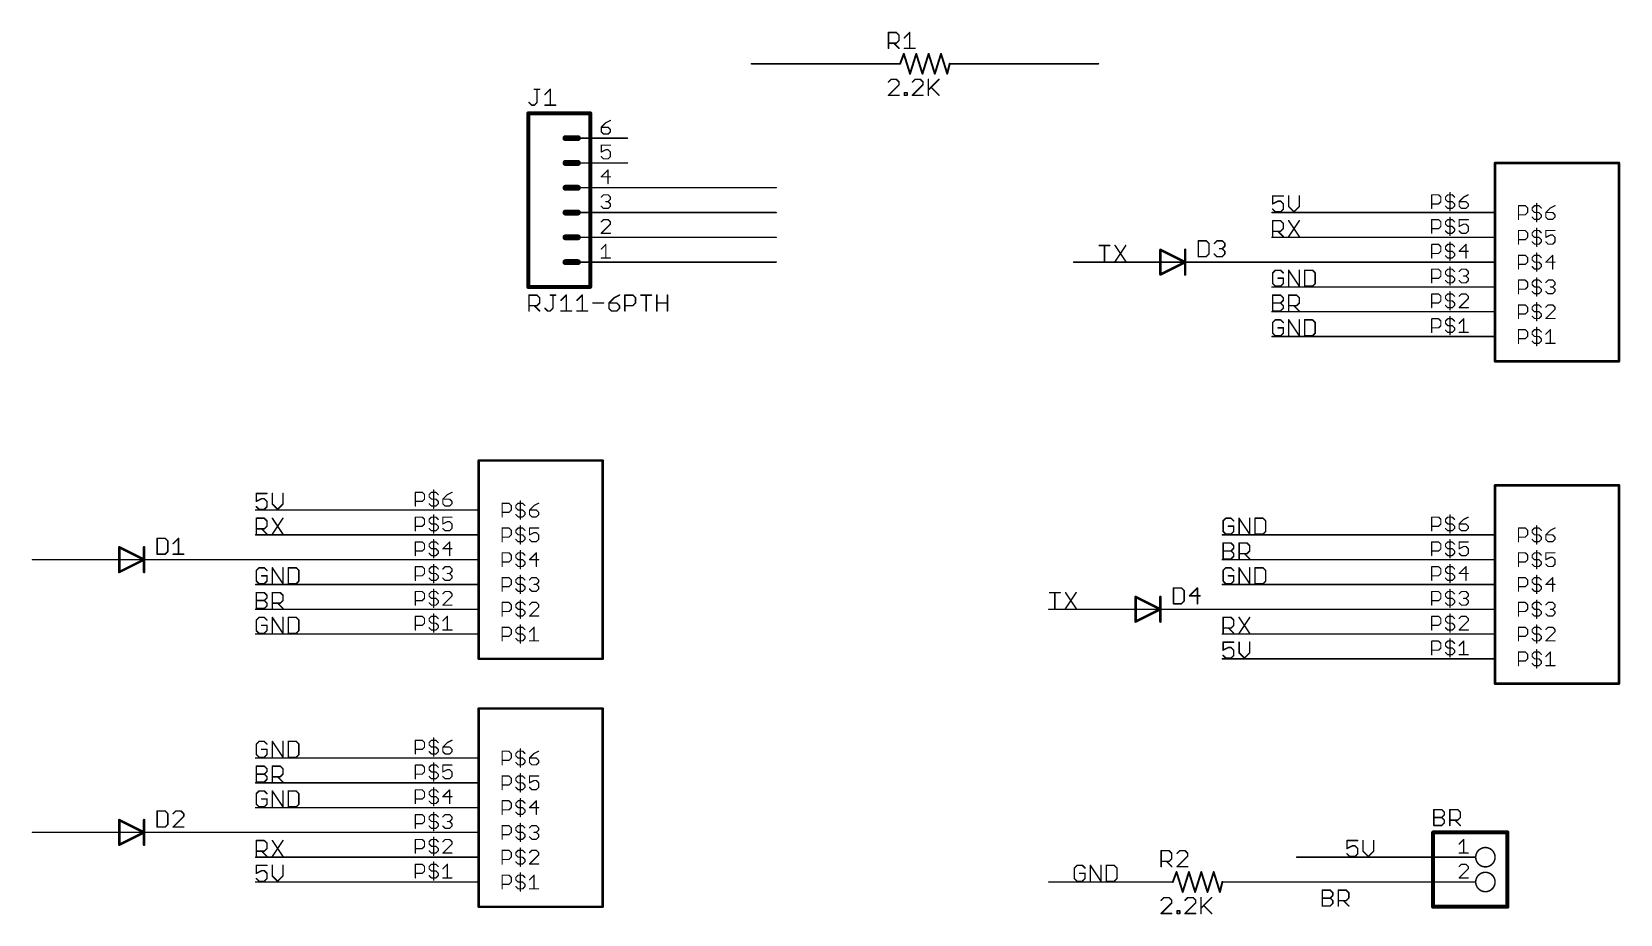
# Model space of a CAD drawing. Extents: x -31 to 132, y -11 to 79.
import ezdxf

# ---------------------------------------------------------------- set-up
doc = ezdxf.new("R2010")
doc.units = 0
for name, color, linetype in [('91', 82, 'CONTINUOUS'), ('94', 22, 'CONTINUOUS'), ('95', 253, 'CONTINUOUS'), ('96', 253, 'CONTINUOUS')]:
    doc.layers.add(name, color=color, linetype=linetype)

msp = doc.modelspace()

# ---------------------------------------------------------------- linework, layer by layer
at = {"layer": '91', "const_width": 0.1524}
for points in [[(55.88, 76.2), (43.18, 76.2)], [(66.04, 76.2), (78.74, 76.2)], [(30.48, 63.5), (45.72, 63.5)], [(30.48, 60.96), (45.72, 60.96)], [(114.3, 60.96), (96.52, 60.96)], [(30.48, 58.42), (45.72, 58.42)], [(96.52, 58.42), (114.3, 58.42)], [(30.48, 55.88), (45.72, 55.88)], [(83.82, 55.88), (76.2, 55.88)], [(114.3, 55.88), (88.9, 55.88)], [(96.52, 53.34), (114.3, 53.34)], [(96.52, 50.8), (114.3, 50.8)], [(114.3, 48.26), (96.52, 48.26)], [(10.16, 30.48), (-7.62, 30.48)], [(10.16, 27.94), (-7.62, 27.94)], [(91.44, 27.94), (114.3, 27.94)], [(-30.48, 25.4), (-22.86, 25.4)], [(-17.78, 25.4), (10.16, 25.4)], [(114.3, 25.4), (91.44, 25.4)], [(10.16, 22.86), (-7.62, 22.86)], [(114.3, 22.86), (91.44, 22.86)], [(10.16, 20.32), (-7.62, 20.32)], [(81.28, 20.32), (73.66, 20.32)], [(114.3, 20.32), (86.36, 20.32)], [(10.16, 17.78), (-7.62, 17.78)], [(91.44, 17.78), (114.3, 17.78)], [(91.44, 15.24), (114.3, 15.24)], [(10.16, 5.08), (-7.62, 5.08)], [(10.16, 2.54), (-7.62, 2.54)], [(10.16, 0), (-7.62, 0)], [(-22.86, -2.54), (-30.48, -2.54)], [(10.16, -2.54), (-17.78, -2.54)], [(-7.62, -5.08), (10.16, -5.08)], [(116.84, -5.08), (99.06, -5.08)], [(10.16, -7.62), (-7.62, -7.62)], [(83.82, -7.62), (73.66, -7.62)], [(116.84, -7.62), (93.98, -7.62)]]:
    msp.add_lwpolyline(points, dxfattribs=at)
at = {"layer": '91', "const_width": 0.0762}
for points in [[(43.18, 76.2381, 1), (43.18, 76.1619)], [(55.88, 76.1619, 1), (55.88, 76.2381)], [(66.04, 76.2381, 1), (66.04, 76.1619)], [(78.74, 76.1619, 1), (78.74, 76.2381)], [(30.48, 63.5381, 1), (30.48, 63.4619)], [(45.72, 63.4619, 1), (45.72, 63.5381)], [(30.48, 60.9981, 1), (30.48, 60.9219)], [(45.72, 60.9219, 1), (45.72, 60.9981)], [(96.52, 60.9981, 1), (96.52, 60.9219)], [(114.3, 60.9219, 1), (114.3, 60.9981)], [(30.48, 58.4581, 1), (30.48, 58.3819)], [(45.72, 58.3819, 1), (45.72, 58.4581)], [(96.52, 58.4581, 1), (96.52, 58.3819)], [(114.3, 58.3819, 1), (114.3, 58.4581)], [(30.48, 55.9181, 1), (30.48, 55.8419)], [(45.72, 55.8419, 1), (45.72, 55.9181)], [(76.2, 55.9181, 1), (76.2, 55.8419)], [(83.82, 55.8419, 1), (83.82, 55.9181)], [(88.9, 55.9181, 1), (88.9, 55.8419)], [(114.3, 55.8419, 1), (114.3, 55.9181)], [(96.52, 53.3781, 1), (96.52, 53.3019)], [(114.3, 53.3019, 1), (114.3, 53.3781)], [(96.52, 50.8381, 1), (96.52, 50.7619)], [(114.3, 50.7619, 1), (114.3, 50.8381)], [(96.52, 48.2981, 1), (96.52, 48.2219)], [(114.3, 48.2219, 1), (114.3, 48.2981)], [(-7.62, 30.5181, 1), (-7.62, 30.4419)], [(10.16, 30.4419, 1), (10.16, 30.5181)], [(-7.62, 27.9781, 1), (-7.62, 27.9019)], [(10.16, 27.9019, 1), (10.16, 27.9781)], [(91.44, 27.9781, 1), (91.44, 27.9019)], [(114.3, 27.9019, 1), (114.3, 27.9781)], [(-30.48, 25.4381, 1), (-30.48, 25.3619)], [(-22.86, 25.3619, 1), (-22.86, 25.4381)], [(-17.78, 25.4381, 1), (-17.78, 25.3619)], [(10.16, 25.3619, 1), (10.16, 25.4381)], [(91.44, 25.4381, 1), (91.44, 25.3619)], [(114.3, 25.3619, 1), (114.3, 25.4381)], [(-7.62, 22.8981, 1), (-7.62, 22.8219)], [(10.16, 22.8219, 1), (10.16, 22.8981)], [(91.44, 22.8981, 1), (91.44, 22.8219)], [(114.3, 22.8219, 1), (114.3, 22.8981)], [(-7.62, 20.3581, 1), (-7.62, 20.2819)], [(10.16, 20.2819, 1), (10.16, 20.3581)], [(73.66, 20.3581, 1), (73.66, 20.2819)], [(81.28, 20.2819, 1), (81.28, 20.3581)], [(86.36, 20.3581, 1), (86.36, 20.2819)], [(114.3, 20.2819, 1), (114.3, 20.3581)], [(-7.62, 17.8181, 1), (-7.62, 17.7419)], [(10.16, 17.7419, 1), (10.16, 17.8181)], [(91.44, 17.8181, 1), (91.44, 17.7419)], [(114.3, 17.7419, 1), (114.3, 17.8181)], [(91.44, 15.2781, 1), (91.44, 15.2019)], [(114.3, 15.2019, 1), (114.3, 15.2781)], [(-7.62, 5.1181, 1), (-7.62, 5.0419)], [(10.16, 5.0419, 1), (10.16, 5.1181)], [(-7.62, 2.5781, 1), (-7.62, 2.5019)], [(10.16, 2.5019, 1), (10.16, 2.5781)], [(-7.62, 0.0381, 1), (-7.62, -0.0381)], [(10.16, -0.0381, 1), (10.16, 0.0381)], [(-30.48, -2.5019, 1), (-30.48, -2.5781)], [(-22.86, -2.5781, 1), (-22.86, -2.5019)], [(-17.78, -2.5019, 1), (-17.78, -2.5781)], [(10.16, -2.5781, 1), (10.16, -2.5019)], [(-7.62, -5.0419, 1), (-7.62, -5.1181)], [(10.16, -5.1181, 1), (10.16, -5.0419)], [(99.06, -5.0419, 1), (99.06, -5.1181)], [(116.84, -5.1181, 1), (116.84, -5.0419)], [(-7.62, -7.5819, 1), (-7.62, -7.6581)], [(10.16, -7.6581, 1), (10.16, -7.5819)], [(73.66, -7.5819, 1), (73.66, -7.6581)], [(83.82, -7.6581, 1), (83.82, -7.5819)], [(93.98, -7.5819, 1), (93.98, -7.6581)], [(116.84, -7.6581, 1), (116.84, -7.5819)]]:
    msp.add_lwpolyline(points, format="xyb", dxfattribs=at)
at = {"layer": '94'}
for points, const_width in [([(58.42, 76.2), (58.801, 77.216)], 0.2032), ([(58.801, 77.216), (59.436, 75.184)], 0.2032), ([(59.436, 75.184), (60.071, 77.216)], 0.2032), ([(60.071, 77.216), (60.706, 75.184)], 0.2032), ([(60.706, 75.184), (61.341, 77.216)], 0.2032), ([(61.341, 77.216), (61.976, 75.184)], 0.2032), ([(61.976, 75.184), (62.611, 77.216)], 0.2032), ([(62.611, 77.216), (63.246, 75.184)], 0.2032), ([(55.88, 76.2), (58.42, 76.2)], 0.1524), ([(63.246, 75.184), (63.5, 76.2)], 0.2032), ([(66.04, 76.2), (63.5, 76.2)], 0.1524), ([(20.32, 71.12), (20.32, 53.34)], 0.4064), ([(20.32, 71.12), (26.67, 71.12)], 0.4064), ([(26.67, 53.34), (26.67, 71.12)], 0.4064), ([(24.13, 68.58), (25.4, 68.58)], 0.6096), ([(30.48, 68.58), (25.4, 68.58)], 0.1524), ([(24.13, 66.04), (25.4, 66.04)], 0.6096), ([(30.48, 66.04), (25.4, 66.04)], 0.1524), ([(119.38, 45.72), (119.38, 66.04)], 0.254), ([(119.38, 66.04), (132.08, 66.04)], 0.254), ([(132.08, 66.04), (132.08, 45.72)], 0.254), ([(24.13, 63.5), (25.4, 63.5)], 0.6096), ([(30.48, 63.5), (25.4, 63.5)], 0.1524), ([(24.13, 60.96), (25.4, 60.96)], 0.6096), ([(30.48, 60.96), (25.4, 60.96)], 0.1524), ([(114.3, 60.96), (119.38, 60.96)], 0.1524), ([(24.13, 58.42), (25.4, 58.42)], 0.6096), ([(30.48, 58.42), (25.4, 58.42)], 0.1524), ([(87.63, 55.88), (85.09, 57.15)], 0.254), ([(85.09, 57.15), (85.09, 54.61)], 0.254), ([(87.63, 57.15), (87.63, 55.88)], 0.254), ([(114.3, 58.42), (119.38, 58.42)], 0.1524), ([(24.13, 55.88), (25.4, 55.88)], 0.6096), ([(30.48, 55.88), (25.4, 55.88)], 0.1524), ([(83.82, 55.88), (86.36, 55.88)], 0.1524), ([(85.09, 54.61), (87.63, 55.88)], 0.254), ([(88.9, 55.88), (86.36, 55.88)], 0.1524), ([(87.63, 55.88), (87.63, 54.61)], 0.254), ([(114.3, 55.88), (119.38, 55.88)], 0.1524), ([(26.67, 53.34), (20.32, 53.34)], 0.4064), ([(114.3, 53.34), (119.38, 53.34)], 0.1524), ([(114.3, 50.8), (119.38, 50.8)], 0.1524), ([(114.3, 48.26), (119.38, 48.26)], 0.1524), ([(132.08, 45.72), (119.38, 45.72)], 0.254), ([(15.24, 15.24), (15.24, 35.56)], 0.254), ([(15.24, 35.56), (27.94, 35.56)], 0.254), ([(27.94, 35.56), (27.94, 15.24)], 0.254), ([(119.38, 12.7), (119.38, 33.02)], 0.254), ([(119.38, 33.02), (132.08, 33.02)], 0.254), ([(132.08, 33.02), (132.08, 12.7)], 0.254), ([(10.16, 30.48), (15.24, 30.48)], 0.1524), ([(10.16, 27.94), (15.24, 27.94)], 0.1524), ([(114.3, 27.94), (119.38, 27.94)], 0.1524), ([(-19.05, 25.4), (-21.59, 26.67)], 0.254), ([(-21.59, 26.67), (-21.59, 24.13)], 0.254), ([(-19.05, 26.67), (-19.05, 25.4)], 0.254), ([(-22.86, 25.4), (-20.32, 25.4)], 0.1524), ([(-21.59, 24.13), (-19.05, 25.4)], 0.254), ([(-17.78, 25.4), (-20.32, 25.4)], 0.1524), ([(-19.05, 25.4), (-19.05, 24.13)], 0.254), ([(10.16, 25.4), (15.24, 25.4)], 0.1524), ([(114.3, 25.4), (119.38, 25.4)], 0.1524), ([(10.16, 22.86), (15.24, 22.86)], 0.1524), ([(114.3, 22.86), (119.38, 22.86)], 0.1524), ([(85.09, 20.32), (82.55, 21.59)], 0.254), ([(82.55, 21.59), (82.55, 19.05)], 0.254), ([(85.09, 21.59), (85.09, 20.32)], 0.254), ([(10.16, 20.32), (15.24, 20.32)], 0.1524), ([(81.28, 20.32), (83.82, 20.32)], 0.1524), ([(82.55, 19.05), (85.09, 20.32)], 0.254), ([(86.36, 20.32), (83.82, 20.32)], 0.1524), ([(85.09, 20.32), (85.09, 19.05)], 0.254), ([(114.3, 20.32), (119.38, 20.32)], 0.1524), ([(10.16, 17.78), (15.24, 17.78)], 0.1524), ([(114.3, 17.78), (119.38, 17.78)], 0.1524), ([(27.94, 15.24), (15.24, 15.24)], 0.254), ([(114.3, 15.24), (119.38, 15.24)], 0.1524), ([(132.08, 12.7), (119.38, 12.7)], 0.254), ([(15.24, -10.16), (15.24, 10.16)], 0.254), ([(15.24, 10.16), (27.94, 10.16)], 0.254), ([(27.94, 10.16), (27.94, -10.16)], 0.254), ([(10.16, 5.08), (15.24, 5.08)], 0.1524), ([(10.16, 2.54), (15.24, 2.54)], 0.1524), ([(10.16, 0), (15.24, 0)], 0.1524), ([(-19.05, -2.54), (-21.59, -1.27)], 0.254), ([(-21.59, -1.27), (-21.59, -3.81)], 0.254), ([(-19.05, -1.27), (-19.05, -2.54)], 0.254), ([(-22.86, -2.54), (-20.32, -2.54)], 0.1524), ([(-21.59, -3.81), (-19.05, -2.54)], 0.254), ([(-17.78, -2.54), (-20.32, -2.54)], 0.1524), ([(-19.05, -2.54), (-19.05, -3.81)], 0.254), ([(10.16, -2.54), (15.24, -2.54)], 0.1524), ([(120.65, -2.54), (113.03, -2.54)], 0.4064), ([(113.03, -2.54), (113.03, -10.16)], 0.4064), ([(120.65, -10.16), (120.65, -2.54)], 0.4064), ([(10.16, -5.08), (15.24, -5.08)], 0.1524), ([(86.36, -7.62), (86.741, -6.604)], 0.2032), ([(86.741, -6.604), (87.376, -8.636)], 0.2032), ([(87.376, -8.636), (88.011, -6.604)], 0.2032), ([(88.011, -6.604), (88.646, -8.636)], 0.2032), ([(88.646, -8.636), (89.281, -6.604)], 0.2032), ([(89.281, -6.604), (89.916, -8.636)], 0.2032), ([(89.916, -8.636), (90.551, -6.604)], 0.2032), ([(90.551, -6.604), (91.186, -8.636)], 0.2032), ([(116.84, -5.08), (117.3988, -5.08)], 0.1524), ([(10.16, -7.62), (15.24, -7.62)], 0.1524), ([(83.82, -7.62), (86.36, -7.62)], 0.1524), ([(91.186, -8.636), (91.44, -7.62)], 0.2032), ([(93.98, -7.62), (91.44, -7.62)], 0.1524), ([(116.84, -7.62), (117.3988, -7.62)], 0.1524), ([(27.94, -10.16), (15.24, -10.16)], 0.254), ([(113.03, -10.16), (120.65, -10.16)], 0.4064)]:
    msp.add_lwpolyline(points, dxfattribs=dict(at, const_width=const_width))
for points, const_width in [([(58.8495, 77.2312, 1), (58.7525, 77.2008)], 0.1016), ([(58.8486, 77.1982, 1), (58.7534, 77.2338)], 0.1016), ([(60.1195, 77.2312, 1), (60.0225, 77.2008)], 0.1016), ([(60.1195, 77.2008, 1), (60.0225, 77.2312)], 0.1016), ([(61.3895, 77.2312, 1), (61.2925, 77.2008)], 0.1016), ([(61.3895, 77.2008, 1), (61.2925, 77.2312)], 0.1016), ([(62.6595, 77.2312, 1), (62.5625, 77.2008)], 0.1016), ([(62.6595, 77.2008, 1), (62.5625, 77.2312)], 0.1016), ([(55.88, 76.2381, 1), (55.88, 76.1619)], 0.0762), ([(58.3724, 76.2178, 1), (58.4676, 76.1822)], 0.1016), ([(58.42, 76.1619, 1), (58.42, 76.2381)], 0.0762), ([(59.3875, 75.1992, 1), (59.4845, 75.1688)], 0.1016), ([(59.3875, 75.1688, 1), (59.4845, 75.1992)], 0.1016), ([(60.6575, 75.1992, 1), (60.7545, 75.1688)], 0.1016), ([(60.6575, 75.1688, 1), (60.7545, 75.1992)], 0.1016), ([(61.9275, 75.1992, 1), (62.0245, 75.1688)], 0.1016), ([(61.9275, 75.1688, 1), (62.0245, 75.1992)], 0.1016), ([(63.1967, 75.1963, 1), (63.2953, 75.1717)], 0.1016), ([(63.1975, 75.1688, 1), (63.2945, 75.1992)], 0.1016), ([(63.5493, 76.1877, 1), (63.4507, 76.2123)], 0.1016), ([(63.5, 76.2381, 1), (63.5, 76.1619)], 0.0762), ([(66.04, 76.1619, 1), (66.04, 76.2381)], 0.0762), ([(20.4216, 71.12, 1), (20.2184, 71.12)], 0.2032), ([(20.32, 71.2216, 1), (20.32, 71.0184)], 0.2032), ([(26.7716, 71.12, 1), (26.5684, 71.12)], 0.2032), ([(26.67, 71.0184, 1), (26.67, 71.2216)], 0.2032), ([(24.13, 68.7324, 1), (24.13, 68.4276)], 0.3048), ([(25.4, 68.4276, 1), (25.4, 68.7324)], 0.3048), ([(25.4, 68.6181, 1), (25.4, 68.5419)], 0.0762), ([(30.48, 68.5419, 1), (30.48, 68.6181)], 0.0762), ([(24.13, 66.1924, 1), (24.13, 65.8876)], 0.3048), ([(25.4, 65.8876, 1), (25.4, 66.1924)], 0.3048), ([(25.4, 66.0781, 1), (25.4, 66.0019)], 0.0762), ([(30.48, 66.0019, 1), (30.48, 66.0781)], 0.0762), ([(119.4435, 66.04, 1), (119.3165, 66.04)], 0.127), ([(119.38, 66.1035, 1), (119.38, 65.9765)], 0.127), ([(132.1435, 66.04, 1), (132.0165, 66.04)], 0.127), ([(132.08, 65.9765, 1), (132.08, 66.1035)], 0.127), ([(24.13, 63.6524, 1), (24.13, 63.3476)], 0.3048), ([(25.4, 63.3476, 1), (25.4, 63.6524)], 0.3048), ([(25.4, 63.5381, 1), (25.4, 63.4619)], 0.0762), ([(30.48, 63.4619, 1), (30.48, 63.5381)], 0.0762), ([(24.13, 61.1124, 1), (24.13, 60.8076)], 0.3048), ([(25.4, 60.8076, 1), (25.4, 61.1124)], 0.3048), ([(25.4, 60.9981, 1), (25.4, 60.9219)], 0.0762), ([(30.48, 60.9219, 1), (30.48, 60.9981)], 0.0762), ([(114.3, 60.9981, 1), (114.3, 60.9219)], 0.0762), ([(119.38, 60.9219, 1), (119.38, 60.9981)], 0.0762), ([(24.13, 58.5724, 1), (24.13, 58.2676)], 0.3048), ([(25.4, 58.2676, 1), (25.4, 58.5724)], 0.3048), ([(25.4, 58.4581, 1), (25.4, 58.3819)], 0.0762), ([(30.48, 58.3819, 1), (30.48, 58.4581)], 0.0762), ([(85.1184, 57.2068, 1), (85.0616, 57.0932)], 0.127), ([(85.1535, 57.15, 1), (85.0265, 57.15)], 0.127), ([(87.6935, 57.15, 1), (87.5665, 57.15)], 0.127), ([(114.3, 58.4581, 1), (114.3, 58.3819)], 0.0762), ([(119.38, 58.3819, 1), (119.38, 58.4581)], 0.0762), ([(24.13, 56.0324, 1), (24.13, 55.7276)], 0.3048), ([(25.4, 55.7276, 1), (25.4, 56.0324)], 0.3048), ([(25.4, 55.9181, 1), (25.4, 55.8419)], 0.0762), ([(30.48, 55.8419, 1), (30.48, 55.9181)], 0.0762), ([(83.82, 55.9181, 1), (83.82, 55.8419)], 0.0762), ([(86.36, 55.9181, 1), (86.36, 55.8419)], 0.0762), ([(86.36, 55.8419, 1), (86.36, 55.9181)], 0.0762), ([(87.6935, 55.88, 1), (87.5665, 55.88)], 0.127), ([(87.5665, 55.88, 1), (87.6935, 55.88)], 0.127), ([(87.6584, 55.8232, 1), (87.6016, 55.9368)], 0.127), ([(87.6016, 55.8232, 1), (87.6584, 55.9368)], 0.127), ([(88.9, 55.8419, 1), (88.9, 55.9181)], 0.0762), ([(114.3, 55.9181, 1), (114.3, 55.8419)], 0.0762), ([(119.38, 55.8419, 1), (119.38, 55.9181)], 0.0762), ([(85.0616, 54.6668, 1), (85.1184, 54.5532)], 0.127), ([(85.0265, 54.61, 1), (85.1535, 54.61)], 0.127), ([(87.5665, 54.61, 1), (87.6935, 54.61)], 0.127), ([(20.32, 53.4416, 1), (20.32, 53.2384)], 0.2032), ([(20.2184, 53.34, 1), (20.4216, 53.34)], 0.2032), ([(26.5684, 53.34, 1), (26.7716, 53.34)], 0.2032), ([(26.67, 53.2384, 1), (26.67, 53.4416)], 0.2032), ([(114.3, 53.3781, 1), (114.3, 53.3019)], 0.0762), ([(119.38, 53.3019, 1), (119.38, 53.3781)], 0.0762), ([(114.3, 50.8381, 1), (114.3, 50.7619)], 0.0762), ([(119.38, 50.7619, 1), (119.38, 50.8381)], 0.0762), ([(114.3, 48.2981, 1), (114.3, 48.2219)], 0.0762), ([(119.38, 48.2219, 1), (119.38, 48.2981)], 0.0762), ([(119.38, 45.7835, 1), (119.38, 45.6565)], 0.127), ([(119.3165, 45.72, 1), (119.4435, 45.72)], 0.127), ([(132.0165, 45.72, 1), (132.1435, 45.72)], 0.127), ([(132.08, 45.6565, 1), (132.08, 45.7835)], 0.127), ([(15.3035, 35.56, 1), (15.1765, 35.56)], 0.127), ([(15.24, 35.6235, 1), (15.24, 35.4965)], 0.127), ([(28.0035, 35.56, 1), (27.8765, 35.56)], 0.127), ([(27.94, 35.4965, 1), (27.94, 35.6235)], 0.127), ([(119.4435, 33.02, 1), (119.3165, 33.02)], 0.127), ([(119.38, 33.0835, 1), (119.38, 32.9565)], 0.127), ([(132.1435, 33.02, 1), (132.0165, 33.02)], 0.127), ([(132.08, 32.9565, 1), (132.08, 33.0835)], 0.127), ([(10.16, 30.5181, 1), (10.16, 30.4419)], 0.0762), ([(15.24, 30.4419, 1), (15.24, 30.5181)], 0.0762), ([(10.16, 27.9781, 1), (10.16, 27.9019)], 0.0762), ([(15.24, 27.9019, 1), (15.24, 27.9781)], 0.0762), ([(114.3, 27.9781, 1), (114.3, 27.9019)], 0.0762), ([(119.38, 27.9019, 1), (119.38, 27.9781)], 0.0762), ([(-21.5616, 26.7268, 1), (-21.6184, 26.6132)], 0.127), ([(-21.5265, 26.67, 1), (-21.6535, 26.67)], 0.127), ([(-18.9865, 26.67, 1), (-19.1135, 26.67)], 0.127), ([(-22.86, 25.4381, 1), (-22.86, 25.3619)], 0.0762), ([(-20.32, 25.4381, 1), (-20.32, 25.3619)], 0.0762), ([(-20.32, 25.3619, 1), (-20.32, 25.4381)], 0.0762), ([(-18.9865, 25.4, 1), (-19.1135, 25.4)], 0.127), ([(-19.1135, 25.4, 1), (-18.9865, 25.4)], 0.127), ([(-19.0216, 25.3432, 1), (-19.0784, 25.4568)], 0.127), ([(-19.0784, 25.3432, 1), (-19.0216, 25.4568)], 0.127), ([(-17.78, 25.3619, 1), (-17.78, 25.4381)], 0.0762), ([(10.16, 25.4381, 1), (10.16, 25.3619)], 0.0762), ([(15.24, 25.3619, 1), (15.24, 25.4381)], 0.0762), ([(114.3, 25.4381, 1), (114.3, 25.3619)], 0.0762), ([(119.38, 25.3619, 1), (119.38, 25.4381)], 0.0762), ([(-21.6184, 24.1868, 1), (-21.5616, 24.0732)], 0.127), ([(-21.6535, 24.13, 1), (-21.5265, 24.13)], 0.127), ([(-19.1135, 24.13, 1), (-18.9865, 24.13)], 0.127), ([(10.16, 22.8981, 1), (10.16, 22.8219)], 0.0762), ([(15.24, 22.8219, 1), (15.24, 22.8981)], 0.0762), ([(114.3, 22.8981, 1), (114.3, 22.8219)], 0.0762), ([(119.38, 22.8219, 1), (119.38, 22.8981)], 0.0762), ([(82.5784, 21.6468, 1), (82.5216, 21.5332)], 0.127), ([(82.6135, 21.59, 1), (82.4865, 21.59)], 0.127), ([(85.1535, 21.59, 1), (85.0265, 21.59)], 0.127), ([(10.16, 20.3581, 1), (10.16, 20.2819)], 0.0762), ([(15.24, 20.2819, 1), (15.24, 20.3581)], 0.0762), ([(81.28, 20.3581, 1), (81.28, 20.2819)], 0.0762), ([(83.82, 20.3581, 1), (83.82, 20.2819)], 0.0762), ([(83.82, 20.2819, 1), (83.82, 20.3581)], 0.0762), ([(85.1535, 20.32, 1), (85.0265, 20.32)], 0.127), ([(85.0265, 20.32, 1), (85.1535, 20.32)], 0.127), ([(85.1184, 20.2632, 1), (85.0616, 20.3768)], 0.127), ([(85.0616, 20.2632, 1), (85.1184, 20.3768)], 0.127), ([(86.36, 20.2819, 1), (86.36, 20.3581)], 0.0762), ([(114.3, 20.3581, 1), (114.3, 20.2819)], 0.0762), ([(119.38, 20.2819, 1), (119.38, 20.3581)], 0.0762), ([(82.5216, 19.1068, 1), (82.5784, 18.9932)], 0.127), ([(82.4865, 19.05, 1), (82.6135, 19.05)], 0.127), ([(85.0265, 19.05, 1), (85.1535, 19.05)], 0.127), ([(10.16, 17.8181, 1), (10.16, 17.7419)], 0.0762), ([(15.24, 17.7419, 1), (15.24, 17.8181)], 0.0762), ([(114.3, 17.8181, 1), (114.3, 17.7419)], 0.0762), ([(119.38, 17.7419, 1), (119.38, 17.8181)], 0.0762), ([(15.24, 15.3035, 1), (15.24, 15.1765)], 0.127), ([(15.1765, 15.24, 1), (15.3035, 15.24)], 0.127), ([(27.8765, 15.24, 1), (28.0035, 15.24)], 0.127), ([(27.94, 15.1765, 1), (27.94, 15.3035)], 0.127), ([(114.3, 15.2781, 1), (114.3, 15.2019)], 0.0762), ([(119.38, 15.2019, 1), (119.38, 15.2781)], 0.0762), ([(119.38, 12.7635, 1), (119.38, 12.6365)], 0.127), ([(119.3165, 12.7, 1), (119.4435, 12.7)], 0.127), ([(132.0165, 12.7, 1), (132.1435, 12.7)], 0.127), ([(132.08, 12.6365, 1), (132.08, 12.7635)], 0.127), ([(15.3035, 10.16, 1), (15.1765, 10.16)], 0.127), ([(15.24, 10.2235, 1), (15.24, 10.0965)], 0.127), ([(28.0035, 10.16, 1), (27.8765, 10.16)], 0.127), ([(27.94, 10.0965, 1), (27.94, 10.2235)], 0.127), ([(10.16, 5.1181, 1), (10.16, 5.0419)], 0.0762), ([(15.24, 5.0419, 1), (15.24, 5.1181)], 0.0762), ([(10.16, 2.5781, 1), (10.16, 2.5019)], 0.0762), ([(15.24, 2.5019, 1), (15.24, 2.5781)], 0.0762), ([(10.16, 0.0381, 1), (10.16, -0.0381)], 0.0762), ([(15.24, -0.0381, 1), (15.24, 0.0381)], 0.0762), ([(-21.5616, -1.2132, 1), (-21.6184, -1.3268)], 0.127), ([(-21.5265, -1.27, 1), (-21.6535, -1.27)], 0.127), ([(-18.9865, -1.27, 1), (-19.1135, -1.27)], 0.127), ([(-22.86, -2.5019, 1), (-22.86, -2.5781)], 0.0762), ([(-20.32, -2.5019, 1), (-20.32, -2.5781)], 0.0762), ([(-20.32, -2.5781, 1), (-20.32, -2.5019)], 0.0762), ([(-18.9865, -2.54, 1), (-19.1135, -2.54)], 0.127), ([(-19.1135, -2.54, 1), (-18.9865, -2.54)], 0.127), ([(-19.0216, -2.5968, 1), (-19.0784, -2.4832)], 0.127), ([(-19.0784, -2.5968, 1), (-19.0216, -2.4832)], 0.127), ([(-17.78, -2.5781, 1), (-17.78, -2.5019)], 0.0762), ([(10.16, -2.5019, 1), (10.16, -2.5781)], 0.0762), ([(15.24, -2.5781, 1), (15.24, -2.5019)], 0.0762), ([(113.03, -2.4384, 1), (113.03, -2.6416)], 0.2032), ([(113.1316, -2.54, 1), (112.9284, -2.54)], 0.2032), ([(120.7516, -2.54, 1), (120.5484, -2.54)], 0.2032), ([(120.65, -2.6416, 1), (120.65, -2.4384)], 0.2032), ([(-21.6184, -3.7532, 1), (-21.5616, -3.8668)], 0.127), ([(-21.6535, -3.81, 1), (-21.5265, -3.81)], 0.127), ([(-19.1135, -3.81, 1), (-18.9865, -3.81)], 0.127), ([(118.3894, -6.0706, 1), (118.3894, -4.0894, 1), (118.3894, -6.0706)], 0.1524), ([(10.16, -5.0419, 1), (10.16, -5.1181)], 0.0762), ([(15.24, -5.1181, 1), (15.24, -5.0419)], 0.0762), ([(86.7895, -6.5888, 1), (86.6925, -6.6192)], 0.1016), ([(86.7886, -6.6218, 1), (86.6934, -6.5862)], 0.1016), ([(88.0595, -6.5888, 1), (87.9625, -6.6192)], 0.1016), ([(88.0595, -6.6192, 1), (87.9625, -6.5888)], 0.1016), ([(89.3295, -6.5888, 1), (89.2325, -6.6192)], 0.1016), ([(89.3295, -6.6192, 1), (89.2325, -6.5888)], 0.1016), ([(90.5995, -6.5888, 1), (90.5025, -6.6192)], 0.1016), ([(90.5995, -6.6192, 1), (90.5025, -6.5888)], 0.1016), ([(116.84, -5.0419, 1), (116.84, -5.1181)], 0.0762), ([(117.3988, -5.1181, 1), (117.3988, -5.0419)], 0.0762), ([(10.16, -7.5819, 1), (10.16, -7.6581)], 0.0762), ([(15.24, -7.6581, 1), (15.24, -7.5819)], 0.0762), ([(83.82, -7.5819, 1), (83.82, -7.6581)], 0.0762), ([(86.3124, -7.6022, 1), (86.4076, -7.6378)], 0.1016), ([(86.36, -7.6581, 1), (86.36, -7.5819)], 0.0762), ([(91.4893, -7.6323, 1), (91.3907, -7.6077)], 0.1016), ([(91.44, -7.5819, 1), (91.44, -7.6581)], 0.0762), ([(93.98, -7.6581, 1), (93.98, -7.5819)], 0.0762), ([(116.84, -7.5819, 1), (116.84, -7.6581)], 0.0762), ([(118.3894, -8.6106, 1), (118.3894, -6.6294, 1), (118.3894, -8.6106)], 0.1524), ([(117.3988, -7.6581, 1), (117.3988, -7.5819)], 0.0762), ([(87.3275, -8.6208, 1), (87.4245, -8.6512)], 0.1016), ([(87.3275, -8.6512, 1), (87.4245, -8.6208)], 0.1016), ([(88.5975, -8.6208, 1), (88.6945, -8.6512)], 0.1016), ([(88.5975, -8.6512, 1), (88.6945, -8.6208)], 0.1016), ([(89.8675, -8.6208, 1), (89.9645, -8.6512)], 0.1016), ([(89.8675, -8.6512, 1), (89.9645, -8.6208)], 0.1016), ([(91.1367, -8.6237, 1), (91.2353, -8.6483)], 0.1016), ([(91.1375, -8.6512, 1), (91.2345, -8.6208)], 0.1016), ([(15.24, -10.0965, 1), (15.24, -10.2235)], 0.127), ([(15.1765, -10.16, 1), (15.3035, -10.16)], 0.127), ([(27.8765, -10.16, 1), (28.0035, -10.16)], 0.127), ([(27.94, -10.2235, 1), (27.94, -10.0965)], 0.127), ([(113.03, -10.0584, 1), (113.03, -10.2616)], 0.2032), ([(112.9284, -10.16, 1), (113.1316, -10.16)], 0.2032), ([(120.5484, -10.16, 1), (120.7516, -10.16)], 0.2032), ([(120.65, -10.2616, 1), (120.65, -10.0584)], 0.2032)]:
    msp.add_lwpolyline(points, format="xyb", dxfattribs=dict(at, const_width=const_width))
at = {"layer": '95'}
for points, const_width in [([(57.2262, 77.7748), (57.2262, 79.4018)], 0.1524), ([(57.2262, 79.4018), (58.0397, 79.4018)], 0.1524), ([(58.0397, 78.3171), (57.2262, 78.3171)], 0.1524), ([(57.7685, 78.3171), (58.3109, 77.7748)], 0.1524), ([(58.0397, 79.4018), (58.3109, 79.1306)], 0.1524), ([(58.3109, 78.5883), (58.0397, 78.3171)], 0.1524), ([(58.3109, 79.1306), (58.3109, 78.5883)], 0.1524), ([(58.8634, 78.8595), (59.4057, 79.4018)], 0.1524), ([(59.4057, 79.4018), (59.4057, 77.7748)], 0.1524), ([(58.8634, 77.7748), (59.948, 77.7748)], 0.1524), ([(20.9385, 73.5852), (21.4809, 73.5852)], 0.1524), ([(21.2097, 72.2294), (21.2097, 73.5852)], 0.1524), ([(22.0334, 73.0429), (22.5757, 73.5852)], 0.1524), ([(22.5757, 73.5852), (22.5757, 71.9582)], 0.1524), ([(20.3962, 72.2294), (20.6674, 71.9582)], 0.1524), ([(20.6674, 71.9582), (20.9385, 71.9582)], 0.1524), ([(20.9385, 71.9582), (21.2097, 72.2294)], 0.1524), ([(22.0334, 71.9582), (23.118, 71.9582)], 0.1524), ([(28.2664, 70.1643), (27.8003, 69.6982)], 0.127), ([(28.7324, 70.3973), (28.2664, 70.1643)], 0.127), ([(27.8003, 69.6982), (27.8003, 69.2321)], 0.127), ([(28.4994, 69.6982), (27.8003, 69.6982)], 0.127), ([(27.8003, 69.2321), (28.0333, 68.9991)], 0.127), ([(28.0333, 68.9991), (28.4994, 68.9991)], 0.127), ([(28.7324, 69.4652), (28.4994, 69.6982)], 0.127), ([(28.4994, 68.9991), (28.7324, 69.2321)], 0.127), ([(28.7324, 69.2321), (28.7324, 69.4652)], 0.127), ([(28.7324, 67.8573), (27.8003, 67.8573)], 0.127), ([(27.8003, 67.8573), (27.8003, 67.1582)], 0.127), ([(27.8003, 67.1582), (28.2664, 67.3912)], 0.127), ([(28.0333, 66.4591), (27.8003, 66.6921)], 0.127), ([(28.2664, 67.3912), (28.4994, 67.3912)], 0.127), ([(28.4994, 67.3912), (28.7324, 67.1582)], 0.127), ([(28.7324, 66.6921), (28.4994, 66.4591)], 0.127), ([(28.7324, 67.1582), (28.7324, 66.6921)], 0.127), ([(28.4994, 65.3173), (27.8003, 64.6182)], 0.127), ([(28.4994, 66.4591), (28.0333, 66.4591)], 0.127), ([(28.4994, 63.9191), (28.4994, 65.3173)], 0.127), ([(27.8003, 64.6182), (28.7324, 64.6182)], 0.127), ([(27.8003, 62.5443), (28.0333, 62.7773)], 0.127), ([(28.0333, 62.7773), (28.4994, 62.7773)], 0.127), ([(28.4994, 62.0782), (28.2664, 62.0782)], 0.127), ([(28.4994, 62.7773), (28.7324, 62.5443)], 0.127), ([(28.7324, 62.3112), (28.4994, 62.0782)], 0.127), ([(28.4994, 62.0782), (28.7324, 61.8452)], 0.127), ([(28.7324, 62.5443), (28.7324, 62.3112)], 0.127), ([(28.7324, 61.8452), (28.7324, 61.6121)], 0.127), ([(97.6809, 62.6632), (96.5962, 62.6632)], 0.1524), ([(96.5962, 62.6632), (96.5962, 61.8497)], 0.1524), ([(96.5962, 61.8497), (97.1385, 62.1209)], 0.1524), ([(97.1385, 62.1209), (97.4097, 62.1209)], 0.1524), ([(97.4097, 62.1209), (97.6809, 61.8497)], 0.1524), ([(97.6809, 61.8497), (97.6809, 61.3074)], 0.1524), ([(98.2334, 62.6632), (98.2334, 61.5785)], 0.1524), ([(99.318, 61.5785), (99.318, 62.6632)], 0.1524), ([(112.8969, 61.3791), (112.8969, 62.7773)], 0.127), ([(112.8969, 62.7773), (113.596, 62.7773)], 0.127), ([(113.596, 61.8452), (112.8969, 61.8452)], 0.127), ([(113.596, 62.7773), (113.829, 62.5443)], 0.127), ([(113.829, 62.0782), (113.596, 61.8452)], 0.127), ([(113.829, 62.5443), (113.829, 62.0782)], 0.127), ([(114.3001, 62.5443), (114.5332, 62.7773)], 0.127), ([(114.3001, 62.3112), (114.3001, 62.5443)], 0.127), ([(114.5332, 62.0782), (114.3001, 62.3112)], 0.127), ([(114.5332, 62.7773), (114.9992, 62.7773)], 0.127), ([(114.9992, 62.0782), (114.5332, 62.0782)], 0.127), ([(114.7662, 63.0103), (114.7662, 61.1461)], 0.127), ([(114.9992, 62.7773), (115.2323, 62.5443)], 0.127), ([(115.2323, 61.8452), (114.9992, 62.0782)], 0.127), ([(115.2323, 61.6121), (115.2323, 61.8452)], 0.127), ([(116.1695, 62.5443), (115.7034, 62.0782)], 0.127), ([(115.7034, 62.0782), (115.7034, 61.6121)], 0.127), ([(116.4025, 62.0782), (115.7034, 62.0782)], 0.127), ([(116.6355, 62.7773), (116.1695, 62.5443)], 0.127), ([(116.6355, 61.8452), (116.4025, 62.0782)], 0.127), ([(116.6355, 61.6121), (116.6355, 61.8452)], 0.127), ([(123.6496, 61.8927), (123.6496, 60.0285)], 0.127), ([(28.0333, 61.3791), (27.8003, 61.6121)], 0.127), ([(28.0333, 60.2373), (27.8003, 60.0043)], 0.127), ([(28.4994, 61.3791), (28.0333, 61.3791)], 0.127), ([(28.4994, 60.2373), (28.0333, 60.2373)], 0.127), ([(28.7324, 61.6121), (28.4994, 61.3791)], 0.127), ([(28.7324, 60.0043), (28.4994, 60.2373)], 0.127), ([(96.8674, 61.0362), (96.5962, 61.3074)], 0.1524), ([(97.4097, 61.0362), (96.8674, 61.0362)], 0.1524), ([(97.6809, 61.3074), (97.4097, 61.0362)], 0.1524), ([(98.2334, 61.5785), (98.7757, 61.0362)], 0.1524), ([(98.7757, 61.0362), (99.318, 61.5785)], 0.1524), ([(112.8969, 58.8391), (112.8969, 60.2373)], 0.127), ([(112.8969, 60.2373), (113.596, 60.2373)], 0.127), ([(113.596, 60.2373), (113.829, 60.0043)], 0.127), ([(114.3001, 61.6121), (114.5332, 61.3791)], 0.127), ([(114.3001, 60.0043), (114.5332, 60.2373)], 0.127), ([(114.5332, 61.3791), (114.9992, 61.3791)], 0.127), ([(114.5332, 60.2373), (114.9992, 60.2373)], 0.127), ([(114.7662, 60.4703), (114.7662, 58.6061)], 0.127), ([(114.9992, 61.3791), (115.2323, 61.6121)], 0.127), ([(114.9992, 60.2373), (115.2323, 60.0043)], 0.127), ([(115.7034, 61.6121), (115.9365, 61.3791)], 0.127), ([(116.6355, 60.2373), (115.7034, 60.2373)], 0.127), ([(115.7034, 60.2373), (115.7034, 59.5382)], 0.127), ([(115.9365, 61.3791), (116.4025, 61.3791)], 0.127), ([(116.4025, 61.3791), (116.6355, 61.6121)], 0.127), ([(121.7803, 60.2615), (121.7803, 61.6597)], 0.127), ([(121.7803, 61.6597), (122.4794, 61.6597)], 0.127), ([(122.4794, 60.7276), (121.7803, 60.7276)], 0.127), ([(122.4794, 61.6597), (122.7124, 61.4267)], 0.127), ([(122.7124, 60.9606), (122.4794, 60.7276)], 0.127), ([(122.7124, 61.4267), (122.7124, 60.9606)], 0.127), ([(123.1836, 61.4267), (123.4166, 61.6597)], 0.127), ([(123.1836, 61.1936), (123.1836, 61.4267)], 0.127), ([(123.4166, 60.9606), (123.1836, 61.1936)], 0.127), ([(123.1836, 60.4945), (123.4166, 60.2615)], 0.127), ([(123.4166, 61.6597), (123.8827, 61.6597)], 0.127), ([(123.8827, 60.9606), (123.4166, 60.9606)], 0.127), ([(123.4166, 60.2615), (123.8827, 60.2615)], 0.127), ([(123.8827, 61.6597), (124.1157, 61.4267)], 0.127), ([(124.1157, 60.7276), (123.8827, 60.9606)], 0.127), ([(123.8827, 60.2615), (124.1157, 60.4945)], 0.127), ([(124.1157, 60.4945), (124.1157, 60.7276)], 0.127), ([(125.0529, 61.4267), (124.5869, 60.9606)], 0.127), ([(124.5869, 60.9606), (124.5869, 60.4945)], 0.127), ([(125.286, 60.9606), (124.5869, 60.9606)], 0.127), ([(124.5869, 60.4945), (124.8199, 60.2615)], 0.127), ([(124.8199, 60.2615), (125.286, 60.2615)], 0.127), ([(125.519, 61.6597), (125.0529, 61.4267)], 0.127), ([(125.519, 60.7276), (125.286, 60.9606)], 0.127), ([(125.286, 60.2615), (125.519, 60.4945)], 0.127), ([(125.519, 60.4945), (125.519, 60.7276)], 0.127), ([(27.8003, 58.8391), (28.7324, 59.7712)], 0.127), ([(28.7324, 58.8391), (27.8003, 58.8391)], 0.127), ([(28.7324, 59.7712), (28.7324, 60.0043)], 0.127), ([(96.5962, 58.4962), (96.5962, 60.1232)], 0.1524), ([(96.5962, 60.1232), (97.4097, 60.1232)], 0.1524), ([(97.4097, 59.0385), (96.5962, 59.0385)], 0.1524), ([(97.1385, 59.0385), (97.6809, 58.4962)], 0.1524), ([(97.4097, 60.1232), (97.6809, 59.852)], 0.1524), ([(97.6809, 59.3097), (97.4097, 59.0385)], 0.1524), ([(97.6809, 59.852), (97.6809, 59.3097)], 0.1524), ([(98.2334, 60.1232), (99.318, 58.4962)], 0.1524), ([(99.318, 60.1232), (98.2334, 58.4962)], 0.1524), ([(113.596, 59.3052), (112.8969, 59.3052)], 0.127), ([(113.829, 59.5382), (113.596, 59.3052)], 0.127), ([(113.829, 60.0043), (113.829, 59.5382)], 0.127), ([(114.3001, 59.7712), (114.3001, 60.0043)], 0.127), ([(114.5332, 59.5382), (114.3001, 59.7712)], 0.127), ([(114.3001, 59.0721), (114.5332, 58.8391)], 0.127), ([(114.9992, 59.5382), (114.5332, 59.5382)], 0.127), ([(114.5332, 58.8391), (114.9992, 58.8391)], 0.127), ([(115.2323, 59.3052), (114.9992, 59.5382)], 0.127), ([(114.9992, 58.8391), (115.2323, 59.0721)], 0.127), ([(115.2323, 59.0721), (115.2323, 59.3052)], 0.127), ([(115.7034, 59.5382), (116.1695, 59.7712)], 0.127), ([(115.9365, 58.8391), (115.7034, 59.0721)], 0.127), ([(116.4025, 58.8391), (115.9365, 58.8391)], 0.127), ([(116.1695, 59.7712), (116.4025, 59.7712)], 0.127), ([(116.4025, 59.7712), (116.6355, 59.5382)], 0.127), ([(116.6355, 59.0721), (116.4025, 58.8391)], 0.127), ([(116.6355, 59.5382), (116.6355, 59.0721)], 0.127), ([(121.7803, 57.7215), (121.7803, 59.1197)], 0.127), ([(121.7803, 59.1197), (122.4794, 59.1197)], 0.127), ([(122.4794, 59.1197), (122.7124, 58.8867)], 0.127), ([(122.7124, 58.8867), (122.7124, 58.4206)], 0.127), ([(123.1836, 58.8867), (123.4166, 59.1197)], 0.127), ([(123.1836, 58.6536), (123.1836, 58.8867)], 0.127), ([(123.4166, 58.4206), (123.1836, 58.6536)], 0.127), ([(123.4166, 59.1197), (123.8827, 59.1197)], 0.127), ([(123.6496, 59.3527), (123.6496, 57.4885)], 0.127), ([(123.8827, 59.1197), (124.1157, 58.8867)], 0.127), ([(125.519, 59.1197), (124.5869, 59.1197)], 0.127), ([(124.5869, 59.1197), (124.5869, 58.4206)], 0.127), ([(124.5869, 58.4206), (125.0529, 58.6536)], 0.127), ([(125.0529, 58.6536), (125.286, 58.6536)], 0.127), ([(125.286, 58.6536), (125.519, 58.4206)], 0.127), ([(27.8003, 57.2312), (28.2664, 57.6973)], 0.127), ([(28.2664, 57.6973), (28.2664, 56.2991)], 0.127), ([(78.8162, 57.5832), (79.9009, 57.5832)], 0.1524), ([(79.3585, 55.9562), (79.3585, 57.5832)], 0.1524), ([(80.4534, 57.5832), (81.538, 55.9562)], 0.1524), ([(81.538, 57.5832), (80.4534, 55.9562)], 0.1524), ([(88.9762, 58.0658), (88.9762, 56.4388)], 0.1524), ([(89.7897, 58.0658), (88.9762, 58.0658)], 0.1524), ([(90.0609, 57.7946), (89.7897, 58.0658)], 0.1524), ([(90.0609, 56.71), (90.0609, 57.7946)], 0.1524), ([(90.6134, 57.7946), (90.8845, 58.0658)], 0.1524), ([(90.8845, 58.0658), (91.4269, 58.0658)], 0.1524), ([(91.4269, 57.2523), (91.1557, 57.2523)], 0.1524), ([(91.4269, 58.0658), (91.698, 57.7946)], 0.1524), ([(91.698, 57.5235), (91.4269, 57.2523)], 0.1524), ([(91.4269, 57.2523), (91.698, 56.9811)], 0.1524), ([(91.698, 57.7946), (91.698, 57.5235)], 0.1524), ([(91.698, 56.9811), (91.698, 56.71)], 0.1524), ([(112.8969, 56.2991), (112.8969, 57.6973)], 0.127), ([(112.8969, 57.6973), (113.596, 57.6973)], 0.127), ([(113.596, 57.6973), (113.829, 57.4643)], 0.127), ([(113.829, 56.9982), (113.596, 56.7652)], 0.127), ([(113.829, 57.4643), (113.829, 56.9982)], 0.127), ([(114.3001, 57.4643), (114.5332, 57.6973)], 0.127), ([(114.3001, 57.2312), (114.3001, 57.4643)], 0.127), ([(114.5332, 56.9982), (114.3001, 57.2312)], 0.127), ([(114.5332, 57.6973), (114.9992, 57.6973)], 0.127), ([(114.9992, 56.9982), (114.5332, 56.9982)], 0.127), ([(114.7662, 57.9303), (114.7662, 56.0661)], 0.127), ([(114.9992, 57.6973), (115.2323, 57.4643)], 0.127), ([(115.2323, 56.7652), (114.9992, 56.9982)], 0.127), ([(116.4025, 57.6973), (115.7034, 56.9982)], 0.127), ([(115.7034, 56.9982), (116.6355, 56.9982)], 0.127), ([(116.4025, 56.2991), (116.4025, 57.6973)], 0.127), ([(122.4794, 58.1876), (121.7803, 58.1876)], 0.127), ([(122.7124, 58.4206), (122.4794, 58.1876)], 0.127), ([(123.1836, 57.9545), (123.4166, 57.7215)], 0.127), ([(123.8827, 58.4206), (123.4166, 58.4206)], 0.127), ([(123.4166, 57.7215), (123.8827, 57.7215)], 0.127), ([(124.1157, 58.1876), (123.8827, 58.4206)], 0.127), ([(123.8827, 57.7215), (124.1157, 57.9545)], 0.127), ([(124.1157, 57.9545), (124.1157, 58.1876)], 0.127), ([(124.8199, 57.7215), (124.5869, 57.9545)], 0.127), ([(125.286, 57.7215), (124.8199, 57.7215)], 0.127), ([(125.519, 57.9545), (125.286, 57.7215)], 0.127), ([(125.519, 58.4206), (125.519, 57.9545)], 0.127), ([(27.8003, 56.2991), (28.7324, 56.2991)], 0.127), ([(88.9762, 56.4388), (89.7897, 56.4388)], 0.1524), ([(89.7897, 56.4388), (90.0609, 56.71)], 0.1524), ([(90.8845, 56.4388), (90.6134, 56.71)], 0.1524), ([(91.4269, 56.4388), (90.8845, 56.4388)], 0.1524), ([(91.698, 56.71), (91.4269, 56.4388)], 0.1524), ([(113.596, 56.7652), (112.8969, 56.7652)], 0.127), ([(114.3001, 56.5321), (114.5332, 56.2991)], 0.127), ([(114.5332, 56.2991), (114.9992, 56.2991)], 0.127), ([(114.7662, 55.3903), (114.7662, 53.5261)], 0.127), ([(114.9992, 56.2991), (115.2323, 56.5321)], 0.127), ([(115.2323, 56.5321), (115.2323, 56.7652)], 0.127), ([(121.7803, 55.1815), (121.7803, 56.5797)], 0.127), ([(121.7803, 56.5797), (122.4794, 56.5797)], 0.127), ([(122.4794, 55.6476), (121.7803, 55.6476)], 0.127), ([(122.4794, 56.5797), (122.7124, 56.3467)], 0.127), ([(122.7124, 55.8806), (122.4794, 55.6476)], 0.127), ([(122.7124, 56.3467), (122.7124, 55.8806)], 0.127), ([(123.1836, 56.3467), (123.4166, 56.5797)], 0.127), ([(123.1836, 56.1136), (123.1836, 56.3467)], 0.127), ([(123.4166, 55.8806), (123.1836, 56.1136)], 0.127), ([(123.1836, 55.4145), (123.4166, 55.1815)], 0.127), ([(123.4166, 56.5797), (123.8827, 56.5797)], 0.127), ([(123.8827, 55.8806), (123.4166, 55.8806)], 0.127), ([(123.6496, 56.8127), (123.6496, 54.9485)], 0.127), ([(123.8827, 56.5797), (124.1157, 56.3467)], 0.127), ([(124.1157, 55.6476), (123.8827, 55.8806)], 0.127), ([(123.8827, 55.1815), (124.1157, 55.4145)], 0.127), ([(124.1157, 55.4145), (124.1157, 55.6476)], 0.127), ([(125.286, 56.5797), (124.5869, 55.8806)], 0.127), ([(124.5869, 55.8806), (125.519, 55.8806)], 0.127), ([(125.286, 55.1815), (125.286, 56.5797)], 0.127), ([(96.8674, 55.0432), (96.5962, 54.772)], 0.1524), ([(96.5962, 54.772), (96.5962, 53.6874)], 0.1524), ([(96.5962, 53.6874), (96.8674, 53.4162)], 0.1524), ([(97.4097, 55.0432), (96.8674, 55.0432)], 0.1524), ([(97.6809, 54.2297), (97.1385, 54.2297)], 0.1524), ([(97.6809, 54.772), (97.4097, 55.0432)], 0.1524), ([(97.4097, 53.4162), (97.6809, 53.6874)], 0.1524), ([(97.6809, 53.6874), (97.6809, 54.2297)], 0.1524), ([(98.2334, 53.4162), (98.2334, 55.0432)], 0.1524), ([(98.2334, 55.0432), (99.318, 53.4162)], 0.1524), ([(99.318, 53.4162), (99.318, 55.0432)], 0.1524), ([(99.8705, 55.0432), (99.8705, 53.4162)], 0.1524), ([(100.684, 55.0432), (99.8705, 55.0432)], 0.1524), ([(100.9552, 54.772), (100.684, 55.0432)], 0.1524), ([(100.684, 53.4162), (100.9552, 53.6874)], 0.1524), ([(100.9552, 53.6874), (100.9552, 54.772)], 0.1524), ([(112.8969, 53.7591), (112.8969, 55.1573)], 0.127), ([(112.8969, 55.1573), (113.596, 55.1573)], 0.127), ([(113.596, 54.2252), (112.8969, 54.2252)], 0.127), ([(113.596, 55.1573), (113.829, 54.9243)], 0.127), ([(113.829, 54.4582), (113.596, 54.2252)], 0.127), ([(113.829, 54.9243), (113.829, 54.4582)], 0.127), ([(114.3001, 54.9243), (114.5332, 55.1573)], 0.127), ([(114.3001, 54.6912), (114.3001, 54.9243)], 0.127), ([(114.5332, 54.4582), (114.3001, 54.6912)], 0.127), ([(114.3001, 53.9921), (114.5332, 53.7591)], 0.127), ([(114.5332, 55.1573), (114.9992, 55.1573)], 0.127), ([(114.9992, 54.4582), (114.5332, 54.4582)], 0.127), ([(114.5332, 53.7591), (114.9992, 53.7591)], 0.127), ([(114.9992, 55.1573), (115.2323, 54.9243)], 0.127), ([(115.2323, 54.2252), (114.9992, 54.4582)], 0.127), ([(114.9992, 53.7591), (115.2323, 53.9921)], 0.127), ([(115.2323, 53.9921), (115.2323, 54.2252)], 0.127), ([(115.7034, 54.9243), (115.9365, 55.1573)], 0.127), ([(115.9365, 53.7591), (115.7034, 53.9921)], 0.127), ([(115.9365, 55.1573), (116.4025, 55.1573)], 0.127), ([(116.4025, 53.7591), (115.9365, 53.7591)], 0.127), ([(116.4025, 54.4582), (116.1695, 54.4582)], 0.127), ([(116.4025, 55.1573), (116.6355, 54.9243)], 0.127), ([(116.6355, 54.6912), (116.4025, 54.4582)], 0.127), ([(116.4025, 54.4582), (116.6355, 54.2252)], 0.127), ([(116.6355, 53.9921), (116.4025, 53.7591)], 0.127), ([(116.6355, 54.9243), (116.6355, 54.6912)], 0.127), ([(116.6355, 54.2252), (116.6355, 53.9921)], 0.127), ([(121.7803, 52.6415), (121.7803, 54.0397)], 0.127), ([(121.7803, 54.0397), (122.4794, 54.0397)], 0.127), ([(122.4794, 54.0397), (122.7124, 53.8067)], 0.127), ([(122.7124, 53.8067), (122.7124, 53.3406)], 0.127), ([(123.1836, 53.8067), (123.4166, 54.0397)], 0.127), ([(123.1836, 53.5736), (123.1836, 53.8067)], 0.127), ([(123.4166, 55.1815), (123.8827, 55.1815)], 0.127), ([(123.4166, 54.0397), (123.8827, 54.0397)], 0.127), ([(123.6496, 54.2727), (123.6496, 52.4085)], 0.127), ([(123.8827, 54.0397), (124.1157, 53.8067)], 0.127), ([(124.5869, 53.8067), (124.8199, 54.0397)], 0.127), ([(124.8199, 54.0397), (125.286, 54.0397)], 0.127), ([(125.286, 54.0397), (125.519, 53.8067)], 0.127), ([(125.519, 53.8067), (125.519, 53.5736)], 0.127), ([(96.5962, 50.8762), (96.5962, 52.5032)], 0.1524), ([(96.5962, 52.5032), (97.4097, 52.5032)], 0.1524), ([(96.8674, 53.4162), (97.4097, 53.4162)], 0.1524), ([(97.4097, 52.5032), (97.6809, 52.232)], 0.1524), ([(97.6809, 52.232), (97.6809, 51.9609)], 0.1524), ([(98.2334, 50.8762), (98.2334, 52.5032)], 0.1524), ([(98.2334, 52.5032), (99.0469, 52.5032)], 0.1524), ([(99.0469, 52.5032), (99.318, 52.232)], 0.1524), ([(99.318, 52.232), (99.318, 51.6897)], 0.1524), ([(99.8705, 53.4162), (100.684, 53.4162)], 0.1524), ([(112.8969, 51.2191), (112.8969, 52.6173)], 0.127), ([(112.8969, 52.6173), (113.596, 52.6173)], 0.127), ([(113.596, 52.6173), (113.829, 52.3843)], 0.127), ([(113.829, 52.3843), (113.829, 51.9182)], 0.127), ([(114.3001, 52.3843), (114.5332, 52.6173)], 0.127), ([(114.3001, 52.1512), (114.3001, 52.3843)], 0.127), ([(114.5332, 51.9182), (114.3001, 52.1512)], 0.127), ([(114.5332, 52.6173), (114.9992, 52.6173)], 0.127), ([(114.7662, 52.8503), (114.7662, 50.9861)], 0.127), ([(114.9992, 52.6173), (115.2323, 52.3843)], 0.127), ([(115.9365, 52.6173), (115.7034, 52.3843)], 0.127), ([(115.7034, 51.2191), (116.6355, 52.1512)], 0.127), ([(116.4025, 52.6173), (115.9365, 52.6173)], 0.127), ([(116.6355, 52.3843), (116.4025, 52.6173)], 0.127), ([(116.6355, 52.1512), (116.6355, 52.3843)], 0.127), ([(122.4794, 53.1076), (121.7803, 53.1076)], 0.127), ([(122.7124, 53.3406), (122.4794, 53.1076)], 0.127), ([(123.4166, 53.3406), (123.1836, 53.5736)], 0.127), ([(123.1836, 52.8745), (123.4166, 52.6415)], 0.127), ([(123.8827, 53.3406), (123.4166, 53.3406)], 0.127), ([(123.4166, 52.6415), (123.8827, 52.6415)], 0.127), ([(124.1157, 53.1076), (123.8827, 53.3406)], 0.127), ([(123.8827, 52.6415), (124.1157, 52.8745)], 0.127), ([(124.1157, 52.8745), (124.1157, 53.1076)], 0.127), ([(124.8199, 52.6415), (124.5869, 52.8745)], 0.127), ([(125.286, 52.6415), (124.8199, 52.6415)], 0.127), ([(125.286, 53.3406), (125.0529, 53.3406)], 0.127), ([(125.519, 53.5736), (125.286, 53.3406)], 0.127), ([(125.286, 53.3406), (125.519, 53.1076)], 0.127), ([(125.519, 52.8745), (125.286, 52.6415)], 0.127), ([(125.519, 53.1076), (125.519, 52.8745)], 0.127), ([(96.5962, 51.6897), (97.4097, 51.6897)], 0.1524), ([(97.4097, 50.8762), (96.5962, 50.8762)], 0.1524), ([(97.6809, 51.9609), (97.4097, 51.6897)], 0.1524), ([(97.4097, 51.6897), (97.6809, 51.4185)], 0.1524), ([(97.6809, 51.1474), (97.4097, 50.8762)], 0.1524), ([(97.6809, 51.4185), (97.6809, 51.1474)], 0.1524), ([(99.0469, 51.4185), (98.2334, 51.4185)], 0.1524), ([(98.7757, 51.4185), (99.318, 50.8762)], 0.1524), ([(99.318, 51.6897), (99.0469, 51.4185)], 0.1524), ([(113.596, 51.6852), (112.8969, 51.6852)], 0.127), ([(113.829, 51.9182), (113.596, 51.6852)], 0.127), ([(114.3001, 51.4521), (114.5332, 51.2191)], 0.127), ([(114.9992, 51.9182), (114.5332, 51.9182)], 0.127), ([(114.5332, 51.2191), (114.9992, 51.2191)], 0.127), ([(115.2323, 51.6852), (114.9992, 51.9182)], 0.127), ([(114.9992, 51.2191), (115.2323, 51.4521)], 0.127), ([(115.2323, 51.4521), (115.2323, 51.6852)], 0.127), ([(116.6355, 51.2191), (115.7034, 51.2191)], 0.127), ([(121.7803, 50.1015), (121.7803, 51.4997)], 0.127), ([(121.7803, 51.4997), (122.4794, 51.4997)], 0.127), ([(122.4794, 50.5676), (121.7803, 50.5676)], 0.127), ([(122.4794, 51.4997), (122.7124, 51.2667)], 0.127), ([(122.7124, 50.8006), (122.4794, 50.5676)], 0.127), ([(122.7124, 51.2667), (122.7124, 50.8006)], 0.127), ([(123.1836, 51.2667), (123.4166, 51.4997)], 0.127), ([(123.1836, 51.0336), (123.1836, 51.2667)], 0.127), ([(123.4166, 50.8006), (123.1836, 51.0336)], 0.127), ([(123.4166, 51.4997), (123.8827, 51.4997)], 0.127), ([(123.8827, 50.8006), (123.4166, 50.8006)], 0.127), ([(123.6496, 51.7327), (123.6496, 49.8685)], 0.127), ([(123.8827, 51.4997), (124.1157, 51.2667)], 0.127), ([(124.1157, 50.5676), (123.8827, 50.8006)], 0.127), ([(124.1157, 50.3345), (124.1157, 50.5676)], 0.127), ([(124.8199, 51.4997), (124.5869, 51.2667)], 0.127), ([(124.5869, 50.1015), (125.519, 51.0336)], 0.127), ([(125.286, 51.4997), (124.8199, 51.4997)], 0.127), ([(125.519, 51.2667), (125.286, 51.4997)], 0.127), ([(125.519, 51.0336), (125.519, 51.2667)], 0.127), ([(96.8674, 49.9632), (96.5962, 49.692)], 0.1524), ([(96.5962, 49.692), (96.5962, 48.6074)], 0.1524), ([(97.4097, 49.9632), (96.8674, 49.9632)], 0.1524), ([(97.6809, 49.1497), (97.1385, 49.1497)], 0.1524), ([(97.6809, 49.692), (97.4097, 49.9632)], 0.1524), ([(97.6809, 48.6074), (97.6809, 49.1497)], 0.1524), ([(98.2334, 48.3362), (98.2334, 49.9632)], 0.1524), ([(98.2334, 49.9632), (99.318, 48.3362)], 0.1524), ([(99.318, 48.3362), (99.318, 49.9632)], 0.1524), ([(99.8705, 49.9632), (99.8705, 48.3362)], 0.1524), ([(100.684, 49.9632), (99.8705, 49.9632)], 0.1524), ([(100.9552, 49.692), (100.684, 49.9632)], 0.1524), ([(100.9552, 48.6074), (100.9552, 49.692)], 0.1524), ([(112.8969, 48.6791), (112.8969, 50.0773)], 0.127), ([(112.8969, 50.0773), (113.596, 50.0773)], 0.127), ([(113.596, 49.1452), (112.8969, 49.1452)], 0.127), ([(113.596, 50.0773), (113.829, 49.8443)], 0.127), ([(113.829, 49.3782), (113.596, 49.1452)], 0.127), ([(113.829, 49.8443), (113.829, 49.3782)], 0.127), ([(114.3001, 49.8443), (114.5332, 50.0773)], 0.127), ([(114.3001, 49.6112), (114.3001, 49.8443)], 0.127), ([(114.5332, 49.3782), (114.3001, 49.6112)], 0.127), ([(114.3001, 48.9121), (114.5332, 48.6791)], 0.127), ([(114.5332, 50.0773), (114.9992, 50.0773)], 0.127), ([(114.9992, 49.3782), (114.5332, 49.3782)], 0.127), ([(114.7662, 50.3103), (114.7662, 48.4461)], 0.127), ([(114.9992, 50.0773), (115.2323, 49.8443)], 0.127), ([(115.2323, 49.1452), (114.9992, 49.3782)], 0.127), ([(114.9992, 48.6791), (115.2323, 48.9121)], 0.127), ([(115.2323, 48.9121), (115.2323, 49.1452)], 0.127), ([(115.7034, 49.6112), (116.1695, 50.0773)], 0.127), ([(116.1695, 50.0773), (116.1695, 48.6791)], 0.127), ([(121.7803, 47.5615), (121.7803, 48.9597)], 0.127), ([(121.7803, 48.9597), (122.4794, 48.9597)], 0.127), ([(122.4794, 48.9597), (122.7124, 48.7267)], 0.127), ([(123.1836, 50.3345), (123.4166, 50.1015)], 0.127), ([(123.1836, 48.7267), (123.4166, 48.9597)], 0.127), ([(123.4166, 50.1015), (123.8827, 50.1015)], 0.127), ([(123.4166, 48.9597), (123.8827, 48.9597)], 0.127), ([(123.6496, 49.1927), (123.6496, 47.3285)], 0.127), ([(123.8827, 50.1015), (124.1157, 50.3345)], 0.127), ([(123.8827, 48.9597), (124.1157, 48.7267)], 0.127), ([(125.519, 50.1015), (124.5869, 50.1015)], 0.127), ([(124.5869, 48.4936), (125.0529, 48.9597)], 0.127), ([(125.0529, 48.9597), (125.0529, 47.5615)], 0.127), ([(96.5962, 48.6074), (96.8674, 48.3362)], 0.1524), ([(96.8674, 48.3362), (97.4097, 48.3362)], 0.1524), ([(97.4097, 48.3362), (97.6809, 48.6074)], 0.1524), ([(99.8705, 48.3362), (100.684, 48.3362)], 0.1524), ([(100.684, 48.3362), (100.9552, 48.6074)], 0.1524), ([(114.5332, 48.6791), (114.9992, 48.6791)], 0.127), ([(115.7034, 48.6791), (116.6355, 48.6791)], 0.127), ([(122.4794, 48.0276), (121.7803, 48.0276)], 0.127), ([(122.7124, 48.2606), (122.4794, 48.0276)], 0.127), ([(122.7124, 48.7267), (122.7124, 48.2606)], 0.127), ([(123.1836, 48.4936), (123.1836, 48.7267)], 0.127), ([(123.4166, 48.2606), (123.1836, 48.4936)], 0.127), ([(123.1836, 47.7945), (123.4166, 47.5615)], 0.127), ([(123.8827, 48.2606), (123.4166, 48.2606)], 0.127), ([(123.4166, 47.5615), (123.8827, 47.5615)], 0.127), ([(124.1157, 48.0276), (123.8827, 48.2606)], 0.127), ([(123.8827, 47.5615), (124.1157, 47.7945)], 0.127), ([(124.1157, 47.7945), (124.1157, 48.0276)], 0.127), ([(124.5869, 47.5615), (125.519, 47.5615)], 0.127), ([(10.6262, 32.5303), (10.6262, 30.6661)], 0.127), ([(-6.4591, 32.1832), (-7.5438, 32.1832)], 0.1524), ([(-7.5438, 32.1832), (-7.5438, 31.3697)], 0.1524), ([(-7.5438, 31.3697), (-7.0015, 31.6409)], 0.1524), ([(-7.0015, 31.6409), (-6.7303, 31.6409)], 0.1524), ([(-6.7303, 31.6409), (-6.4591, 31.3697)], 0.1524), ([(-6.4591, 31.3697), (-6.4591, 30.8274)], 0.1524), ([(-5.9066, 32.1832), (-5.9066, 31.0985)], 0.1524), ([(-5.9066, 31.0985), (-5.3643, 30.5562)], 0.1524), ([(-5.3643, 30.5562), (-4.822, 31.0985)], 0.1524), ([(-4.822, 31.0985), (-4.822, 32.1832)], 0.1524), ([(8.7569, 30.8991), (8.7569, 32.2973)], 0.127), ([(8.7569, 32.2973), (9.456, 32.2973)], 0.127), ([(9.456, 31.3652), (8.7569, 31.3652)], 0.127), ([(9.456, 32.2973), (9.689, 32.0643)], 0.127), ([(9.689, 31.5982), (9.456, 31.3652)], 0.127), ([(9.689, 32.0643), (9.689, 31.5982)], 0.127), ([(10.1601, 32.0643), (10.3932, 32.2973)], 0.127), ([(10.1601, 31.8312), (10.1601, 32.0643)], 0.127), ([(10.3932, 31.5982), (10.1601, 31.8312)], 0.127), ([(10.1601, 31.1321), (10.3932, 30.8991)], 0.127), ([(10.3932, 32.2973), (10.8592, 32.2973)], 0.127), ([(10.8592, 31.5982), (10.3932, 31.5982)], 0.127), ([(10.3932, 30.8991), (10.8592, 30.8991)], 0.127), ([(10.8592, 32.2973), (11.0923, 32.0643)], 0.127), ([(11.0923, 31.3652), (10.8592, 31.5982)], 0.127), ([(10.8592, 30.8991), (11.0923, 31.1321)], 0.127), ([(11.0923, 31.1321), (11.0923, 31.3652)], 0.127), ([(12.0295, 32.0643), (11.5634, 31.5982)], 0.127), ([(11.5634, 31.5982), (11.5634, 31.1321)], 0.127), ([(12.2625, 31.5982), (11.5634, 31.5982)], 0.127), ([(11.5634, 31.1321), (11.7965, 30.8991)], 0.127), ([(11.7965, 30.8991), (12.2625, 30.8991)], 0.127), ([(12.4955, 32.2973), (12.0295, 32.0643)], 0.127), ([(12.4955, 31.3652), (12.2625, 31.5982)], 0.127), ([(12.2625, 30.8991), (12.4955, 31.1321)], 0.127), ([(12.4955, 31.1321), (12.4955, 31.3652)], 0.127), ([(17.6403, 29.7815), (17.6403, 31.1797)], 0.127), ([(17.6403, 31.1797), (18.3394, 31.1797)], 0.127), ([(18.3394, 31.1797), (18.5724, 30.9467)], 0.127), ([(18.5724, 30.9467), (18.5724, 30.4806)], 0.127), ([(19.0436, 30.9467), (19.2766, 31.1797)], 0.127), ([(19.0436, 30.7136), (19.0436, 30.9467)], 0.127), ([(19.2766, 31.1797), (19.7427, 31.1797)], 0.127), ([(19.5096, 31.4127), (19.5096, 29.5485)], 0.127), ([(19.7427, 31.1797), (19.9757, 30.9467)], 0.127), ([(20.9129, 30.9467), (20.4469, 30.4806)], 0.127), ([(21.379, 31.1797), (20.9129, 30.9467)], 0.127), ([(-7.2726, 30.5562), (-7.5438, 30.8274)], 0.1524), ([(-7.5438, 28.0162), (-7.5438, 29.6432)], 0.1524), ([(-7.5438, 29.6432), (-6.7303, 29.6432)], 0.1524), ([(-6.7303, 30.5562), (-7.2726, 30.5562)], 0.1524), ([(-6.4591, 30.8274), (-6.7303, 30.5562)], 0.1524), ([(-6.7303, 29.6432), (-6.4591, 29.372)], 0.1524), ([(-6.4591, 29.372), (-6.4591, 28.8297)], 0.1524), ([(-5.9066, 29.6432), (-4.822, 28.0162)], 0.1524), ([(-4.822, 29.6432), (-5.9066, 28.0162)], 0.1524), ([(8.7569, 28.3591), (8.7569, 29.7573)], 0.127), ([(8.7569, 29.7573), (9.456, 29.7573)], 0.127), ([(9.456, 29.7573), (9.689, 29.5243)], 0.127), ([(9.689, 29.5243), (9.689, 29.0582)], 0.127), ([(10.1601, 29.5243), (10.3932, 29.7573)], 0.127), ([(10.1601, 29.2912), (10.1601, 29.5243)], 0.127), ([(10.3932, 29.0582), (10.1601, 29.2912)], 0.127), ([(10.3932, 29.7573), (10.8592, 29.7573)], 0.127), ([(10.6262, 29.9903), (10.6262, 28.1261)], 0.127), ([(10.8592, 29.7573), (11.0923, 29.5243)], 0.127), ([(12.4955, 29.7573), (11.5634, 29.7573)], 0.127), ([(11.5634, 29.7573), (11.5634, 29.0582)], 0.127), ([(11.5634, 29.0582), (12.0295, 29.2912)], 0.127), ([(12.0295, 29.2912), (12.2625, 29.2912)], 0.127), ([(12.2625, 29.2912), (12.4955, 29.0582)], 0.127), ([(18.3394, 30.2476), (17.6403, 30.2476)], 0.127), ([(18.5724, 30.4806), (18.3394, 30.2476)], 0.127), ([(19.2766, 30.4806), (19.0436, 30.7136)], 0.127), ([(19.0436, 30.0145), (19.2766, 29.7815)], 0.127), ([(19.7427, 30.4806), (19.2766, 30.4806)], 0.127), ([(19.2766, 29.7815), (19.7427, 29.7815)], 0.127), ([(19.9757, 30.2476), (19.7427, 30.4806)], 0.127), ([(19.7427, 29.7815), (19.9757, 30.0145)], 0.127), ([(19.9757, 30.0145), (19.9757, 30.2476)], 0.127), ([(20.4469, 30.4806), (20.4469, 30.0145)], 0.127), ([(21.146, 30.4806), (20.4469, 30.4806)], 0.127), ([(20.4469, 30.0145), (20.6799, 29.7815)], 0.127), ([(20.6799, 29.7815), (21.146, 29.7815)], 0.127), ([(21.379, 30.2476), (21.146, 30.4806)], 0.127), ([(21.146, 29.7815), (21.379, 30.0145)], 0.127), ([(21.379, 30.0145), (21.379, 30.2476)], 0.127), ([(91.7874, 29.6432), (91.5162, 29.372)], 0.1524), ([(91.5162, 29.372), (91.5162, 28.2874)], 0.1524), ([(92.3297, 29.6432), (91.7874, 29.6432)], 0.1524), ([(92.6009, 29.372), (92.3297, 29.6432)], 0.1524), ([(93.1534, 28.0162), (93.1534, 29.6432)], 0.1524), ([(93.1534, 29.6432), (94.238, 28.0162)], 0.1524), ([(94.238, 28.0162), (94.238, 29.6432)], 0.1524), ([(94.7905, 29.6432), (94.7905, 28.0162)], 0.1524), ([(95.604, 29.6432), (94.7905, 29.6432)], 0.1524), ([(95.8752, 29.372), (95.604, 29.6432)], 0.1524), ([(95.8752, 28.2874), (95.8752, 29.372)], 0.1524), ([(112.8969, 28.3591), (112.8969, 29.7573)], 0.127), ([(112.8969, 29.7573), (113.596, 29.7573)], 0.127), ([(113.596, 29.7573), (113.829, 29.5243)], 0.127), ([(113.829, 29.5243), (113.829, 29.0582)], 0.127), ([(114.3001, 29.5243), (114.5332, 29.7573)], 0.127), ([(114.3001, 29.2912), (114.3001, 29.5243)], 0.127), ([(114.5332, 29.0582), (114.3001, 29.2912)], 0.127), ([(114.5332, 29.7573), (114.9992, 29.7573)], 0.127), ([(114.7662, 29.9903), (114.7662, 28.1261)], 0.127), ([(114.9992, 29.7573), (115.2323, 29.5243)], 0.127), ([(116.1695, 29.5243), (115.7034, 29.0582)], 0.127), ([(116.6355, 29.7573), (116.1695, 29.5243)], 0.127), ([(-6.7303, 28.5585), (-7.5438, 28.5585)], 0.1524), ([(-7.0015, 28.5585), (-6.4591, 28.0162)], 0.1524), ([(-6.4591, 28.8297), (-6.7303, 28.5585)], 0.1524), ([(9.456, 28.8252), (8.7569, 28.8252)], 0.127), ([(9.689, 29.0582), (9.456, 28.8252)], 0.127), ([(10.1601, 28.5921), (10.3932, 28.3591)], 0.127), ([(10.8592, 29.0582), (10.3932, 29.0582)], 0.127), ([(10.3932, 28.3591), (10.8592, 28.3591)], 0.127), ([(11.0923, 28.8252), (10.8592, 29.0582)], 0.127), ([(10.8592, 28.3591), (11.0923, 28.5921)], 0.127), ([(11.0923, 28.5921), (11.0923, 28.8252)], 0.127), ([(11.7965, 28.3591), (11.5634, 28.5921)], 0.127), ([(12.2625, 28.3591), (11.7965, 28.3591)], 0.127), ([(12.4955, 28.5921), (12.2625, 28.3591)], 0.127), ([(12.4955, 29.0582), (12.4955, 28.5921)], 0.127), ([(17.6403, 27.2415), (17.6403, 28.6397)], 0.127), ([(17.6403, 28.6397), (18.3394, 28.6397)], 0.127), ([(18.3394, 27.7076), (17.6403, 27.7076)], 0.127), ([(18.3394, 28.6397), (18.5724, 28.4067)], 0.127), ([(18.5724, 27.9406), (18.3394, 27.7076)], 0.127), ([(18.5724, 28.4067), (18.5724, 27.9406)], 0.127), ([(19.0436, 28.4067), (19.2766, 28.6397)], 0.127), ([(19.0436, 28.1736), (19.0436, 28.4067)], 0.127), ([(19.2766, 27.9406), (19.0436, 28.1736)], 0.127), ([(19.2766, 28.6397), (19.7427, 28.6397)], 0.127), ([(19.7427, 27.9406), (19.2766, 27.9406)], 0.127), ([(19.5096, 28.8727), (19.5096, 27.0085)], 0.127), ([(19.7427, 28.6397), (19.9757, 28.4067)], 0.127), ([(19.9757, 27.7076), (19.7427, 27.9406)], 0.127), ([(19.9757, 27.4745), (19.9757, 27.7076)], 0.127), ([(21.379, 28.6397), (20.4469, 28.6397)], 0.127), ([(20.4469, 28.6397), (20.4469, 27.9406)], 0.127), ([(20.4469, 27.9406), (20.9129, 28.1736)], 0.127), ([(20.9129, 28.1736), (21.146, 28.1736)], 0.127), ([(21.146, 28.1736), (21.379, 27.9406)], 0.127), ([(21.379, 27.9406), (21.379, 27.4745)], 0.127), ([(91.5162, 28.2874), (91.7874, 28.0162)], 0.1524), ([(91.7874, 28.0162), (92.3297, 28.0162)], 0.1524), ([(92.6009, 28.8297), (92.0585, 28.8297)], 0.1524), ([(92.3297, 28.0162), (92.6009, 28.2874)], 0.1524), ([(92.6009, 28.2874), (92.6009, 28.8297)], 0.1524), ([(94.7905, 28.0162), (95.604, 28.0162)], 0.1524), ([(95.604, 28.0162), (95.8752, 28.2874)], 0.1524), ([(113.596, 28.8252), (112.8969, 28.8252)], 0.127), ([(113.829, 29.0582), (113.596, 28.8252)], 0.127), ([(114.3001, 28.5921), (114.5332, 28.3591)], 0.127), ([(114.9992, 29.0582), (114.5332, 29.0582)], 0.127), ([(114.5332, 28.3591), (114.9992, 28.3591)], 0.127), ([(115.2323, 28.8252), (114.9992, 29.0582)], 0.127), ([(114.9992, 28.3591), (115.2323, 28.5921)], 0.127), ([(115.2323, 28.5921), (115.2323, 28.8252)], 0.127), ([(115.7034, 29.0582), (115.7034, 28.5921)], 0.127), ([(116.4025, 29.0582), (115.7034, 29.0582)], 0.127), ([(115.7034, 28.5921), (115.9365, 28.3591)], 0.127), ([(115.9365, 28.3591), (116.4025, 28.3591)], 0.127), ([(116.6355, 28.8252), (116.4025, 29.0582)], 0.127), ([(116.4025, 28.3591), (116.6355, 28.5921)], 0.127), ([(116.6355, 28.5921), (116.6355, 28.8252)], 0.127), ([(121.7803, 27.2415), (121.7803, 28.6397)], 0.127), ([(121.7803, 28.6397), (122.4794, 28.6397)], 0.127), ([(122.4794, 27.7076), (121.7803, 27.7076)], 0.127), ([(122.4794, 28.6397), (122.7124, 28.4067)], 0.127), ([(122.7124, 27.9406), (122.4794, 27.7076)], 0.127), ([(122.7124, 28.4067), (122.7124, 27.9406)], 0.127), ([(123.1836, 28.4067), (123.4166, 28.6397)], 0.127), ([(123.1836, 28.1736), (123.1836, 28.4067)], 0.127), ([(123.4166, 27.9406), (123.1836, 28.1736)], 0.127), ([(123.4166, 28.6397), (123.8827, 28.6397)], 0.127), ([(123.8827, 27.9406), (123.4166, 27.9406)], 0.127), ([(123.6496, 28.8727), (123.6496, 27.0085)], 0.127), ([(123.8827, 28.6397), (124.1157, 28.4067)], 0.127), ([(124.1157, 27.7076), (123.8827, 27.9406)], 0.127), ([(124.1157, 27.4745), (124.1157, 27.7076)], 0.127), ([(125.0529, 28.4067), (124.5869, 27.9406)], 0.127), ([(124.5869, 27.9406), (124.5869, 27.4745)], 0.127), ([(125.286, 27.9406), (124.5869, 27.9406)], 0.127), ([(125.519, 28.6397), (125.0529, 28.4067)], 0.127), ([(125.519, 27.7076), (125.286, 27.9406)], 0.127), ([(125.519, 27.4745), (125.519, 27.7076)], 0.127), ([(-17.7038, 27.5858), (-17.7038, 25.9588)], 0.1524), ([(-16.8903, 27.5858), (-17.7038, 27.5858)], 0.1524), ([(-16.6191, 27.3146), (-16.8903, 27.5858)], 0.1524), ([(-16.8903, 25.9588), (-16.6191, 26.23)], 0.1524), ([(-16.6191, 26.23), (-16.6191, 27.3146)], 0.1524), ([(-16.0666, 27.0435), (-15.5243, 27.5858)], 0.1524), ([(-15.5243, 27.5858), (-15.5243, 25.9588)], 0.1524), ([(8.7569, 25.8191), (8.7569, 27.2173)], 0.127), ([(8.7569, 27.2173), (9.456, 27.2173)], 0.127), ([(9.456, 26.2852), (8.7569, 26.2852)], 0.127), ([(9.456, 27.2173), (9.689, 26.9843)], 0.127), ([(9.689, 26.5182), (9.456, 26.2852)], 0.127), ([(9.689, 26.9843), (9.689, 26.5182)], 0.127), ([(10.1601, 26.9843), (10.3932, 27.2173)], 0.127), ([(10.1601, 26.7512), (10.1601, 26.9843)], 0.127), ([(10.3932, 26.5182), (10.1601, 26.7512)], 0.127), ([(10.1601, 26.0521), (10.3932, 25.8191)], 0.127), ([(10.3932, 27.2173), (10.8592, 27.2173)], 0.127), ([(10.8592, 26.5182), (10.3932, 26.5182)], 0.127), ([(10.6262, 27.4503), (10.6262, 25.5861)], 0.127), ([(10.8592, 27.2173), (11.0923, 26.9843)], 0.127), ([(11.0923, 26.2852), (10.8592, 26.5182)], 0.127), ([(10.8592, 25.8191), (11.0923, 26.0521)], 0.127), ([(11.0923, 26.0521), (11.0923, 26.2852)], 0.127), ([(12.2625, 27.2173), (11.5634, 26.5182)], 0.127), ([(11.5634, 26.5182), (12.4955, 26.5182)], 0.127), ([(12.2625, 25.8191), (12.2625, 27.2173)], 0.127), ([(17.6403, 24.7015), (17.6403, 26.0997)], 0.127), ([(17.6403, 26.0997), (18.3394, 26.0997)], 0.127), ([(18.3394, 26.0997), (18.5724, 25.8667)], 0.127), ([(19.0436, 27.4745), (19.2766, 27.2415)], 0.127), ([(19.0436, 25.8667), (19.2766, 26.0997)], 0.127), ([(19.2766, 27.2415), (19.7427, 27.2415)], 0.127), ([(19.2766, 26.0997), (19.7427, 26.0997)], 0.127), ([(19.5096, 26.3327), (19.5096, 24.4685)], 0.127), ([(19.7427, 27.2415), (19.9757, 27.4745)], 0.127), ([(19.7427, 26.0997), (19.9757, 25.8667)], 0.127), ([(20.6799, 27.2415), (20.4469, 27.4745)], 0.127), ([(21.146, 26.0997), (20.4469, 25.4006)], 0.127), ([(21.146, 27.2415), (20.6799, 27.2415)], 0.127), ([(21.379, 27.4745), (21.146, 27.2415)], 0.127), ([(21.146, 24.7015), (21.146, 26.0997)], 0.127), ([(91.5162, 25.4762), (91.5162, 27.1032)], 0.1524), ([(91.5162, 27.1032), (92.3297, 27.1032)], 0.1524), ([(91.5162, 26.2897), (92.3297, 26.2897)], 0.1524), ([(92.3297, 27.1032), (92.6009, 26.832)], 0.1524), ([(92.6009, 26.5609), (92.3297, 26.2897)], 0.1524), ([(92.3297, 26.2897), (92.6009, 26.0185)], 0.1524), ([(92.6009, 26.832), (92.6009, 26.5609)], 0.1524), ([(92.6009, 26.0185), (92.6009, 25.7474)], 0.1524), ([(93.1534, 25.4762), (93.1534, 27.1032)], 0.1524), ([(93.1534, 27.1032), (93.9669, 27.1032)], 0.1524), ([(93.9669, 26.0185), (93.1534, 26.0185)], 0.1524), ([(93.6957, 26.0185), (94.238, 25.4762)], 0.1524), ([(93.9669, 27.1032), (94.238, 26.832)], 0.1524), ([(94.238, 26.2897), (93.9669, 26.0185)], 0.1524), ([(94.238, 26.832), (94.238, 26.2897)], 0.1524), ([(112.8969, 25.8191), (112.8969, 27.2173)], 0.127), ([(112.8969, 27.2173), (113.596, 27.2173)], 0.127), ([(113.596, 26.2852), (112.8969, 26.2852)], 0.127), ([(113.596, 27.2173), (113.829, 26.9843)], 0.127), ([(113.829, 26.5182), (113.596, 26.2852)], 0.127), ([(113.829, 26.9843), (113.829, 26.5182)], 0.127), ([(114.3001, 26.9843), (114.5332, 27.2173)], 0.127), ([(114.3001, 26.7512), (114.3001, 26.9843)], 0.127), ([(114.5332, 26.5182), (114.3001, 26.7512)], 0.127), ([(114.3001, 26.0521), (114.5332, 25.8191)], 0.127), ([(114.5332, 27.2173), (114.9992, 27.2173)], 0.127), ([(114.9992, 26.5182), (114.5332, 26.5182)], 0.127), ([(114.7662, 27.4503), (114.7662, 25.5861)], 0.127), ([(114.9992, 27.2173), (115.2323, 26.9843)], 0.127), ([(115.2323, 26.2852), (114.9992, 26.5182)], 0.127), ([(114.9992, 25.8191), (115.2323, 26.0521)], 0.127), ([(115.2323, 26.0521), (115.2323, 26.2852)], 0.127), ([(116.6355, 27.2173), (115.7034, 27.2173)], 0.127), ([(115.7034, 27.2173), (115.7034, 26.5182)], 0.127), ([(115.7034, 26.5182), (116.1695, 26.7512)], 0.127), ([(115.9365, 25.8191), (115.7034, 26.0521)], 0.127), ([(116.1695, 26.7512), (116.4025, 26.7512)], 0.127), ([(116.4025, 26.7512), (116.6355, 26.5182)], 0.127), ([(116.6355, 26.0521), (116.4025, 25.8191)], 0.127), ([(116.6355, 26.5182), (116.6355, 26.0521)], 0.127), ([(121.7803, 24.7015), (121.7803, 26.0997)], 0.127), ([(121.7803, 26.0997), (122.4794, 26.0997)], 0.127), ([(122.4794, 26.0997), (122.7124, 25.8667)], 0.127), ([(123.1836, 27.4745), (123.4166, 27.2415)], 0.127), ([(123.1836, 25.8667), (123.4166, 26.0997)], 0.127), ([(123.4166, 27.2415), (123.8827, 27.2415)], 0.127), ([(123.4166, 26.0997), (123.8827, 26.0997)], 0.127), ([(123.6496, 26.3327), (123.6496, 24.4685)], 0.127), ([(123.8827, 27.2415), (124.1157, 27.4745)], 0.127), ([(123.8827, 26.0997), (124.1157, 25.8667)], 0.127), ([(124.5869, 27.4745), (124.8199, 27.2415)], 0.127), ([(125.519, 26.0997), (124.5869, 26.0997)], 0.127), ([(124.5869, 26.0997), (124.5869, 25.4006)], 0.127), ([(124.8199, 27.2415), (125.286, 27.2415)], 0.127), ([(125.286, 27.2415), (125.519, 27.4745)], 0.127), ([(-17.7038, 25.9588), (-16.8903, 25.9588)], 0.1524), ([(-16.0666, 25.9588), (-14.982, 25.9588)], 0.1524), ([(-7.2726, 24.5632), (-7.5438, 24.292)], 0.1524), ([(-6.7303, 24.5632), (-7.2726, 24.5632)], 0.1524), ([(-6.4591, 24.292), (-6.7303, 24.5632)], 0.1524), ([(-5.9066, 22.9362), (-5.9066, 24.5632)], 0.1524), ([(-5.9066, 24.5632), (-4.822, 22.9362)], 0.1524), ([(-4.822, 22.9362), (-4.822, 24.5632)], 0.1524), ([(-4.2695, 24.5632), (-4.2695, 22.9362)], 0.1524), ([(-3.456, 24.5632), (-4.2695, 24.5632)], 0.1524), ([(-3.1848, 24.292), (-3.456, 24.5632)], 0.1524), ([(8.7569, 23.2791), (8.7569, 24.6773)], 0.127), ([(8.7569, 24.6773), (9.456, 24.6773)], 0.127), ([(9.456, 24.6773), (9.689, 24.4443)], 0.127), ([(9.689, 24.4443), (9.689, 23.9782)], 0.127), ([(10.1601, 24.4443), (10.3932, 24.6773)], 0.127), ([(10.1601, 24.2112), (10.1601, 24.4443)], 0.127), ([(10.3932, 25.8191), (10.8592, 25.8191)], 0.127), ([(10.3932, 24.6773), (10.8592, 24.6773)], 0.127), ([(10.6262, 24.9103), (10.6262, 23.0461)], 0.127), ([(10.8592, 24.6773), (11.0923, 24.4443)], 0.127), ([(11.5634, 24.4443), (11.7965, 24.6773)], 0.127), ([(11.7965, 24.6773), (12.2625, 24.6773)], 0.127), ([(12.2625, 24.6773), (12.4955, 24.4443)], 0.127), ([(12.4955, 24.4443), (12.4955, 24.2112)], 0.127), ([(18.3394, 25.1676), (17.6403, 25.1676)], 0.127), ([(18.5724, 25.4006), (18.3394, 25.1676)], 0.127), ([(18.5724, 25.8667), (18.5724, 25.4006)], 0.127), ([(19.0436, 25.6336), (19.0436, 25.8667)], 0.127), ([(19.2766, 25.4006), (19.0436, 25.6336)], 0.127), ([(19.0436, 24.9345), (19.2766, 24.7015)], 0.127), ([(19.7427, 25.4006), (19.2766, 25.4006)], 0.127), ([(19.2766, 24.7015), (19.7427, 24.7015)], 0.127), ([(19.9757, 25.1676), (19.7427, 25.4006)], 0.127), ([(19.7427, 24.7015), (19.9757, 24.9345)], 0.127), ([(19.9757, 24.9345), (19.9757, 25.1676)], 0.127), ([(20.4469, 25.4006), (21.379, 25.4006)], 0.127), ([(92.3297, 25.4762), (91.5162, 25.4762)], 0.1524), ([(91.7874, 24.5632), (91.5162, 24.292)], 0.1524), ([(92.3297, 24.5632), (91.7874, 24.5632)], 0.1524), ([(92.6009, 25.7474), (92.3297, 25.4762)], 0.1524), ([(92.6009, 24.292), (92.3297, 24.5632)], 0.1524), ([(93.1534, 22.9362), (93.1534, 24.5632)], 0.1524), ([(93.1534, 24.5632), (94.238, 22.9362)], 0.1524), ([(94.238, 22.9362), (94.238, 24.5632)], 0.1524), ([(94.7905, 24.5632), (94.7905, 22.9362)], 0.1524), ([(95.604, 24.5632), (94.7905, 24.5632)], 0.1524), ([(95.8752, 24.292), (95.604, 24.5632)], 0.1524), ([(112.8969, 23.2791), (112.8969, 24.6773)], 0.127), ([(112.8969, 24.6773), (113.596, 24.6773)], 0.127), ([(113.596, 24.6773), (113.829, 24.4443)], 0.127), ([(113.829, 24.4443), (113.829, 23.9782)], 0.127), ([(114.3001, 24.4443), (114.5332, 24.6773)], 0.127), ([(114.3001, 24.2112), (114.3001, 24.4443)], 0.127), ([(114.5332, 25.8191), (114.9992, 25.8191)], 0.127), ([(114.5332, 24.6773), (114.9992, 24.6773)], 0.127), ([(114.7662, 24.9103), (114.7662, 23.0461)], 0.127), ([(114.9992, 24.6773), (115.2323, 24.4443)], 0.127), ([(116.4025, 24.6773), (115.7034, 23.9782)], 0.127), ([(116.4025, 25.8191), (115.9365, 25.8191)], 0.127), ([(116.4025, 23.2791), (116.4025, 24.6773)], 0.127), ([(122.4794, 25.1676), (121.7803, 25.1676)], 0.127), ([(122.7124, 25.4006), (122.4794, 25.1676)], 0.127), ([(122.7124, 25.8667), (122.7124, 25.4006)], 0.127), ([(123.1836, 25.6336), (123.1836, 25.8667)], 0.127), ([(123.4166, 25.4006), (123.1836, 25.6336)], 0.127), ([(123.1836, 24.9345), (123.4166, 24.7015)], 0.127), ([(123.8827, 25.4006), (123.4166, 25.4006)], 0.127), ([(123.4166, 24.7015), (123.8827, 24.7015)], 0.127), ([(124.1157, 25.1676), (123.8827, 25.4006)], 0.127), ([(123.8827, 24.7015), (124.1157, 24.9345)], 0.127), ([(124.1157, 24.9345), (124.1157, 25.1676)], 0.127), ([(124.5869, 25.4006), (125.0529, 25.6336)], 0.127), ([(124.8199, 24.7015), (124.5869, 24.9345)], 0.127), ([(125.286, 24.7015), (124.8199, 24.7015)], 0.127), ([(125.0529, 25.6336), (125.286, 25.6336)], 0.127), ([(125.286, 25.6336), (125.519, 25.4006)], 0.127), ([(125.519, 24.9345), (125.286, 24.7015)], 0.127), ([(125.519, 25.4006), (125.519, 24.9345)], 0.127), ([(-7.5438, 24.292), (-7.5438, 23.2074)], 0.1524), ([(-7.5438, 23.2074), (-7.2726, 22.9362)], 0.1524), ([(-7.2726, 22.9362), (-6.7303, 22.9362)], 0.1524), ([(-6.4591, 23.7497), (-7.0015, 23.7497)], 0.1524), ([(-6.7303, 22.9362), (-6.4591, 23.2074)], 0.1524), ([(-6.4591, 23.2074), (-6.4591, 23.7497)], 0.1524), ([(-4.2695, 22.9362), (-3.456, 22.9362)], 0.1524), ([(-3.456, 22.9362), (-3.1848, 23.2074)], 0.1524), ([(-3.1848, 23.2074), (-3.1848, 24.292)], 0.1524), ([(9.456, 23.7452), (8.7569, 23.7452)], 0.127), ([(9.689, 23.9782), (9.456, 23.7452)], 0.127), ([(10.3932, 23.9782), (10.1601, 24.2112)], 0.127), ([(10.1601, 23.5121), (10.3932, 23.2791)], 0.127), ([(10.8592, 23.9782), (10.3932, 23.9782)], 0.127), ([(10.3932, 23.2791), (10.8592, 23.2791)], 0.127), ([(11.0923, 23.7452), (10.8592, 23.9782)], 0.127), ([(10.8592, 23.2791), (11.0923, 23.5121)], 0.127), ([(11.0923, 23.5121), (11.0923, 23.7452)], 0.127), ([(11.7965, 23.2791), (11.5634, 23.5121)], 0.127), ([(12.2625, 23.2791), (11.7965, 23.2791)], 0.127), ([(12.2625, 23.9782), (12.0295, 23.9782)], 0.127), ([(12.4955, 24.2112), (12.2625, 23.9782)], 0.127), ([(12.2625, 23.9782), (12.4955, 23.7452)], 0.127), ([(12.4955, 23.5121), (12.2625, 23.2791)], 0.127), ([(12.4955, 23.7452), (12.4955, 23.5121)], 0.127), ([(17.6403, 22.1615), (17.6403, 23.5597)], 0.127), ([(17.6403, 23.5597), (18.3394, 23.5597)], 0.127), ([(18.3394, 23.5597), (18.5724, 23.3267)], 0.127), ([(18.5724, 22.8606), (18.3394, 22.6276)], 0.127), ([(18.5724, 23.3267), (18.5724, 22.8606)], 0.127), ([(19.0436, 23.3267), (19.2766, 23.5597)], 0.127), ([(19.0436, 23.0936), (19.0436, 23.3267)], 0.127), ([(19.2766, 22.8606), (19.0436, 23.0936)], 0.127), ([(19.2766, 23.5597), (19.7427, 23.5597)], 0.127), ([(19.7427, 22.8606), (19.2766, 22.8606)], 0.127), ([(19.5096, 23.7927), (19.5096, 21.9285)], 0.127), ([(19.7427, 23.5597), (19.9757, 23.3267)], 0.127), ([(19.9757, 22.6276), (19.7427, 22.8606)], 0.127), ([(20.4469, 23.3267), (20.6799, 23.5597)], 0.127), ([(20.6799, 23.5597), (21.146, 23.5597)], 0.127), ([(21.146, 22.8606), (20.9129, 22.8606)], 0.127), ([(21.146, 23.5597), (21.379, 23.3267)], 0.127), ([(21.379, 23.0936), (21.146, 22.8606)], 0.127), ([(21.146, 22.8606), (21.379, 22.6276)], 0.127), ([(21.379, 23.3267), (21.379, 23.0936)], 0.127), ([(91.5162, 24.292), (91.5162, 23.2074)], 0.1524), ([(91.5162, 23.2074), (91.7874, 22.9362)], 0.1524), ([(91.7874, 22.9362), (92.3297, 22.9362)], 0.1524), ([(92.6009, 23.7497), (92.0585, 23.7497)], 0.1524), ([(92.3297, 22.9362), (92.6009, 23.2074)], 0.1524), ([(92.6009, 23.2074), (92.6009, 23.7497)], 0.1524), ([(94.7905, 22.9362), (95.604, 22.9362)], 0.1524), ([(95.604, 22.9362), (95.8752, 23.2074)], 0.1524), ([(95.8752, 23.2074), (95.8752, 24.292)], 0.1524), ([(113.596, 23.7452), (112.8969, 23.7452)], 0.127), ([(113.829, 23.9782), (113.596, 23.7452)], 0.127), ([(114.5332, 23.9782), (114.3001, 24.2112)], 0.127), ([(114.3001, 23.5121), (114.5332, 23.2791)], 0.127), ([(114.9992, 23.9782), (114.5332, 23.9782)], 0.127), ([(114.5332, 23.2791), (114.9992, 23.2791)], 0.127), ([(115.2323, 23.7452), (114.9992, 23.9782)], 0.127), ([(114.9992, 23.2791), (115.2323, 23.5121)], 0.127), ([(115.2323, 23.5121), (115.2323, 23.7452)], 0.127), ([(115.7034, 23.9782), (116.6355, 23.9782)], 0.127), ([(121.7803, 22.1615), (121.7803, 23.5597)], 0.127), ([(121.7803, 23.5597), (122.4794, 23.5597)], 0.127), ([(122.4794, 23.5597), (122.7124, 23.3267)], 0.127), ([(122.7124, 22.8606), (122.4794, 22.6276)], 0.127), ([(122.7124, 23.3267), (122.7124, 22.8606)], 0.127), ([(123.1836, 23.3267), (123.4166, 23.5597)], 0.127), ([(123.1836, 23.0936), (123.1836, 23.3267)], 0.127), ([(123.4166, 22.8606), (123.1836, 23.0936)], 0.127), ([(123.4166, 23.5597), (123.8827, 23.5597)], 0.127), ([(123.8827, 22.8606), (123.4166, 22.8606)], 0.127), ([(123.6496, 23.7927), (123.6496, 21.9285)], 0.127), ([(123.8827, 23.5597), (124.1157, 23.3267)], 0.127), ([(124.1157, 22.6276), (123.8827, 22.8606)], 0.127), ([(125.286, 23.5597), (124.5869, 22.8606)], 0.127), ([(124.5869, 22.8606), (125.519, 22.8606)], 0.127), ([(125.286, 22.1615), (125.286, 23.5597)], 0.127), ([(-7.5438, 20.3962), (-7.5438, 22.0232)], 0.1524), ([(-7.5438, 22.0232), (-6.7303, 22.0232)], 0.1524), ([(-7.5438, 21.2097), (-6.7303, 21.2097)], 0.1524), ([(-6.7303, 22.0232), (-6.4591, 21.752)], 0.1524), ([(-6.4591, 21.4809), (-6.7303, 21.2097)], 0.1524), ([(-6.7303, 21.2097), (-6.4591, 20.9385)], 0.1524), ([(-6.4591, 21.752), (-6.4591, 21.4809)], 0.1524), ([(-5.9066, 20.3962), (-5.9066, 22.0232)], 0.1524), ([(-5.9066, 22.0232), (-5.0932, 22.0232)], 0.1524), ([(-5.0932, 22.0232), (-4.822, 21.752)], 0.1524), ([(-4.822, 21.2097), (-5.0932, 20.9385)], 0.1524), ([(-4.822, 21.752), (-4.822, 21.2097)], 0.1524), ([(8.7569, 20.7391), (8.7569, 22.1373)], 0.127), ([(8.7569, 22.1373), (9.456, 22.1373)], 0.127), ([(9.456, 21.2052), (8.7569, 21.2052)], 0.127), ([(9.456, 22.1373), (9.689, 21.9043)], 0.127), ([(9.689, 21.4382), (9.456, 21.2052)], 0.127), ([(9.689, 21.9043), (9.689, 21.4382)], 0.127), ([(10.1601, 21.9043), (10.3932, 22.1373)], 0.127), ([(10.1601, 21.6712), (10.1601, 21.9043)], 0.127), ([(10.3932, 21.4382), (10.1601, 21.6712)], 0.127), ([(10.3932, 22.1373), (10.8592, 22.1373)], 0.127), ([(10.8592, 21.4382), (10.3932, 21.4382)], 0.127), ([(10.6262, 22.3703), (10.6262, 20.5061)], 0.127), ([(10.8592, 22.1373), (11.0923, 21.9043)], 0.127), ([(11.0923, 21.2052), (10.8592, 21.4382)], 0.127), ([(11.0923, 20.9721), (11.0923, 21.2052)], 0.127), ([(11.7965, 22.1373), (11.5634, 21.9043)], 0.127), ([(11.5634, 20.7391), (12.4955, 21.6712)], 0.127), ([(12.2625, 22.1373), (11.7965, 22.1373)], 0.127), ([(12.4955, 21.9043), (12.2625, 22.1373)], 0.127), ([(12.4955, 21.6712), (12.4955, 21.9043)], 0.127), ([(18.3394, 22.6276), (17.6403, 22.6276)], 0.127), ([(19.0436, 22.3945), (19.2766, 22.1615)], 0.127), ([(19.2766, 22.1615), (19.7427, 22.1615)], 0.127), ([(19.5096, 21.2527), (19.5096, 19.3885)], 0.127), ([(19.7427, 22.1615), (19.9757, 22.3945)], 0.127), ([(19.9757, 22.3945), (19.9757, 22.6276)], 0.127), ([(20.6799, 22.1615), (20.4469, 22.3945)], 0.127), ([(21.146, 22.1615), (20.6799, 22.1615)], 0.127), ([(21.379, 22.3945), (21.146, 22.1615)], 0.127), ([(21.379, 22.6276), (21.379, 22.3945)], 0.127), ([(73.7362, 22.0232), (74.8209, 22.0232)], 0.1524), ([(74.2785, 20.3962), (74.2785, 22.0232)], 0.1524), ([(75.3734, 22.0232), (76.458, 20.3962)], 0.1524), ([(76.458, 22.0232), (75.3734, 20.3962)], 0.1524), ([(86.4362, 22.5058), (86.4362, 20.8788)], 0.1524), ([(87.2497, 22.5058), (86.4362, 22.5058)], 0.1524), ([(87.5209, 22.2346), (87.2497, 22.5058)], 0.1524), ([(87.2497, 20.8788), (87.5209, 21.15)], 0.1524), ([(87.5209, 21.15), (87.5209, 22.2346)], 0.1524), ([(88.8869, 22.5058), (88.0734, 21.6923)], 0.1524), ([(88.0734, 21.6923), (89.158, 21.6923)], 0.1524), ([(88.8869, 20.8788), (88.8869, 22.5058)], 0.1524), ([(112.8969, 20.7391), (112.8969, 22.1373)], 0.127), ([(112.8969, 22.1373), (113.596, 22.1373)], 0.127), ([(113.596, 21.2052), (112.8969, 21.2052)], 0.127), ([(113.596, 22.1373), (113.829, 21.9043)], 0.127), ([(113.829, 21.4382), (113.596, 21.2052)], 0.127), ([(113.829, 21.9043), (113.829, 21.4382)], 0.127), ([(114.3001, 21.9043), (114.5332, 22.1373)], 0.127), ([(114.3001, 21.6712), (114.3001, 21.9043)], 0.127), ([(114.5332, 21.4382), (114.3001, 21.6712)], 0.127), ([(114.5332, 22.1373), (114.9992, 22.1373)], 0.127), ([(114.9992, 21.4382), (114.5332, 21.4382)], 0.127), ([(114.7662, 22.3703), (114.7662, 20.5061)], 0.127), ([(114.9992, 22.1373), (115.2323, 21.9043)], 0.127), ([(115.2323, 21.2052), (114.9992, 21.4382)], 0.127), ([(115.2323, 20.9721), (115.2323, 21.2052)], 0.127), ([(115.7034, 21.9043), (115.9365, 22.1373)], 0.127), ([(115.9365, 22.1373), (116.4025, 22.1373)], 0.127), ([(116.4025, 21.4382), (116.1695, 21.4382)], 0.127), ([(116.4025, 22.1373), (116.6355, 21.9043)], 0.127), ([(116.6355, 21.6712), (116.4025, 21.4382)], 0.127), ([(116.4025, 21.4382), (116.6355, 21.2052)], 0.127), ([(116.6355, 21.9043), (116.6355, 21.6712)], 0.127), ([(116.6355, 21.2052), (116.6355, 20.9721)], 0.127), ([(122.4794, 22.6276), (121.7803, 22.6276)], 0.127), ([(123.1836, 22.3945), (123.4166, 22.1615)], 0.127), ([(123.4166, 22.1615), (123.8827, 22.1615)], 0.127), ([(123.6496, 21.2527), (123.6496, 19.3885)], 0.127), ([(123.8827, 22.1615), (124.1157, 22.3945)], 0.127), ([(124.1157, 22.3945), (124.1157, 22.6276)], 0.127), ([(-6.7303, 20.3962), (-7.5438, 20.3962)], 0.1524), ([(-7.2726, 19.4832), (-7.5438, 19.212)], 0.1524), ([(-6.7303, 19.4832), (-7.2726, 19.4832)], 0.1524), ([(-6.4591, 20.6674), (-6.7303, 20.3962)], 0.1524), ([(-6.4591, 19.212), (-6.7303, 19.4832)], 0.1524), ([(-6.4591, 20.9385), (-6.4591, 20.6674)], 0.1524), ([(-5.0932, 20.9385), (-5.9066, 20.9385)], 0.1524), ([(-5.9066, 17.8562), (-5.9066, 19.4832)], 0.1524), ([(-5.9066, 19.4832), (-4.822, 17.8562)], 0.1524), ([(-5.3643, 20.9385), (-4.822, 20.3962)], 0.1524), ([(-4.822, 17.8562), (-4.822, 19.4832)], 0.1524), ([(-4.2695, 19.4832), (-4.2695, 17.8562)], 0.1524), ([(-3.456, 19.4832), (-4.2695, 19.4832)], 0.1524), ([(-3.1848, 19.212), (-3.456, 19.4832)], 0.1524), ([(8.7569, 18.1991), (8.7569, 19.5973)], 0.127), ([(8.7569, 19.5973), (9.456, 19.5973)], 0.127), ([(9.456, 19.5973), (9.689, 19.3643)], 0.127), ([(10.1601, 20.9721), (10.3932, 20.7391)], 0.127), ([(10.1601, 19.3643), (10.3932, 19.5973)], 0.127), ([(10.3932, 20.7391), (10.8592, 20.7391)], 0.127), ([(10.3932, 19.5973), (10.8592, 19.5973)], 0.127), ([(10.6262, 19.8303), (10.6262, 17.9661)], 0.127), ([(10.8592, 20.7391), (11.0923, 20.9721)], 0.127), ([(10.8592, 19.5973), (11.0923, 19.3643)], 0.127), ([(12.4955, 20.7391), (11.5634, 20.7391)], 0.127), ([(11.5634, 19.1312), (12.0295, 19.5973)], 0.127), ([(12.0295, 19.5973), (12.0295, 18.1991)], 0.127), ([(17.6403, 19.6215), (17.6403, 21.0197)], 0.127), ([(17.6403, 21.0197), (18.3394, 21.0197)], 0.127), ([(18.3394, 20.0876), (17.6403, 20.0876)], 0.127), ([(18.3394, 21.0197), (18.5724, 20.7867)], 0.127), ([(18.5724, 20.3206), (18.3394, 20.0876)], 0.127), ([(18.5724, 20.7867), (18.5724, 20.3206)], 0.127), ([(19.0436, 20.7867), (19.2766, 21.0197)], 0.127), ([(19.0436, 20.5536), (19.0436, 20.7867)], 0.127), ([(19.2766, 20.3206), (19.0436, 20.5536)], 0.127), ([(19.0436, 19.8545), (19.2766, 19.6215)], 0.127), ([(19.2766, 21.0197), (19.7427, 21.0197)], 0.127), ([(19.7427, 20.3206), (19.2766, 20.3206)], 0.127), ([(19.2766, 19.6215), (19.7427, 19.6215)], 0.127), ([(19.7427, 21.0197), (19.9757, 20.7867)], 0.127), ([(19.9757, 20.0876), (19.7427, 20.3206)], 0.127), ([(19.7427, 19.6215), (19.9757, 19.8545)], 0.127), ([(19.9757, 19.8545), (19.9757, 20.0876)], 0.127), ([(20.6799, 21.0197), (20.4469, 20.7867)], 0.127), ([(20.4469, 19.6215), (21.379, 20.5536)], 0.127), ([(21.379, 19.6215), (20.4469, 19.6215)], 0.127), ([(21.146, 21.0197), (20.6799, 21.0197)], 0.127), ([(21.379, 20.7867), (21.146, 21.0197)], 0.127), ([(21.379, 20.5536), (21.379, 20.7867)], 0.127), ([(86.4362, 20.8788), (87.2497, 20.8788)], 0.1524), ([(91.5162, 17.8562), (91.5162, 19.4832)], 0.1524), ([(91.5162, 19.4832), (92.3297, 19.4832)], 0.1524), ([(92.3297, 19.4832), (92.6009, 19.212)], 0.1524), ([(93.1534, 19.4832), (94.238, 17.8562)], 0.1524), ([(94.238, 19.4832), (93.1534, 17.8562)], 0.1524), ([(112.8969, 18.1991), (112.8969, 19.5973)], 0.127), ([(112.8969, 19.5973), (113.596, 19.5973)], 0.127), ([(113.596, 19.5973), (113.829, 19.3643)], 0.127), ([(114.3001, 20.9721), (114.5332, 20.7391)], 0.127), ([(114.3001, 19.3643), (114.5332, 19.5973)], 0.127), ([(114.5332, 20.7391), (114.9992, 20.7391)], 0.127), ([(114.5332, 19.5973), (114.9992, 19.5973)], 0.127), ([(114.7662, 19.8303), (114.7662, 17.9661)], 0.127), ([(114.9992, 20.7391), (115.2323, 20.9721)], 0.127), ([(114.9992, 19.5973), (115.2323, 19.3643)], 0.127), ([(115.9365, 20.7391), (115.7034, 20.9721)], 0.127), ([(115.9365, 19.5973), (115.7034, 19.3643)], 0.127), ([(116.4025, 20.7391), (115.9365, 20.7391)], 0.127), ([(116.4025, 19.5973), (115.9365, 19.5973)], 0.127), ([(116.6355, 20.9721), (116.4025, 20.7391)], 0.127), ([(116.6355, 19.3643), (116.4025, 19.5973)], 0.127), ([(121.7803, 19.6215), (121.7803, 21.0197)], 0.127), ([(121.7803, 21.0197), (122.4794, 21.0197)], 0.127), ([(122.4794, 20.0876), (121.7803, 20.0876)], 0.127), ([(122.4794, 21.0197), (122.7124, 20.7867)], 0.127), ([(122.7124, 20.3206), (122.4794, 20.0876)], 0.127), ([(122.7124, 20.7867), (122.7124, 20.3206)], 0.127), ([(123.1836, 20.7867), (123.4166, 21.0197)], 0.127), ([(123.1836, 20.5536), (123.1836, 20.7867)], 0.127), ([(123.4166, 20.3206), (123.1836, 20.5536)], 0.127), ([(123.1836, 19.8545), (123.4166, 19.6215)], 0.127), ([(123.4166, 21.0197), (123.8827, 21.0197)], 0.127), ([(123.8827, 20.3206), (123.4166, 20.3206)], 0.127), ([(123.4166, 19.6215), (123.8827, 19.6215)], 0.127), ([(123.8827, 21.0197), (124.1157, 20.7867)], 0.127), ([(124.1157, 20.0876), (123.8827, 20.3206)], 0.127), ([(123.8827, 19.6215), (124.1157, 19.8545)], 0.127), ([(124.1157, 19.8545), (124.1157, 20.0876)], 0.127), ([(124.5869, 20.7867), (124.8199, 21.0197)], 0.127), ([(124.8199, 19.6215), (124.5869, 19.8545)], 0.127), ([(124.8199, 21.0197), (125.286, 21.0197)], 0.127), ([(125.286, 19.6215), (124.8199, 19.6215)], 0.127), ([(125.286, 20.3206), (125.0529, 20.3206)], 0.127), ([(125.286, 21.0197), (125.519, 20.7867)], 0.127), ([(125.519, 20.5536), (125.286, 20.3206)], 0.127), ([(125.286, 20.3206), (125.519, 20.0876)], 0.127), ([(125.519, 19.8545), (125.286, 19.6215)], 0.127), ([(125.519, 20.7867), (125.519, 20.5536)], 0.127), ([(125.519, 20.0876), (125.519, 19.8545)], 0.127), ([(-7.5438, 19.212), (-7.5438, 18.1274)], 0.1524), ([(-7.5438, 18.1274), (-7.2726, 17.8562)], 0.1524), ([(-7.2726, 17.8562), (-6.7303, 17.8562)], 0.1524), ([(-6.4591, 18.6697), (-7.0015, 18.6697)], 0.1524), ([(-6.7303, 17.8562), (-6.4591, 18.1274)], 0.1524), ([(-6.4591, 18.1274), (-6.4591, 18.6697)], 0.1524), ([(-4.2695, 17.8562), (-3.456, 17.8562)], 0.1524), ([(-3.456, 17.8562), (-3.1848, 18.1274)], 0.1524), ([(-3.1848, 18.1274), (-3.1848, 19.212)], 0.1524), ([(9.456, 18.6652), (8.7569, 18.6652)], 0.127), ([(9.689, 18.8982), (9.456, 18.6652)], 0.127), ([(9.689, 19.3643), (9.689, 18.8982)], 0.127), ([(10.1601, 19.1312), (10.1601, 19.3643)], 0.127), ([(10.3932, 18.8982), (10.1601, 19.1312)], 0.127), ([(10.1601, 18.4321), (10.3932, 18.1991)], 0.127), ([(10.8592, 18.8982), (10.3932, 18.8982)], 0.127), ([(10.3932, 18.1991), (10.8592, 18.1991)], 0.127), ([(11.0923, 18.6652), (10.8592, 18.8982)], 0.127), ([(10.8592, 18.1991), (11.0923, 18.4321)], 0.127), ([(11.0923, 18.4321), (11.0923, 18.6652)], 0.127), ([(11.5634, 18.1991), (12.4955, 18.1991)], 0.127), ([(17.6403, 17.0815), (17.6403, 18.4797)], 0.127), ([(17.6403, 18.4797), (18.3394, 18.4797)], 0.127), ([(18.3394, 18.4797), (18.5724, 18.2467)], 0.127), ([(18.5724, 18.2467), (18.5724, 17.7806)], 0.127), ([(19.0436, 18.2467), (19.2766, 18.4797)], 0.127), ([(19.0436, 18.0136), (19.0436, 18.2467)], 0.127), ([(19.2766, 17.7806), (19.0436, 18.0136)], 0.127), ([(19.2766, 18.4797), (19.7427, 18.4797)], 0.127), ([(19.5096, 18.7127), (19.5096, 16.8485)], 0.127), ([(19.7427, 18.4797), (19.9757, 18.2467)], 0.127), ([(20.4469, 18.0136), (20.9129, 18.4797)], 0.127), ([(20.9129, 18.4797), (20.9129, 17.0815)], 0.127), ([(92.3297, 18.3985), (91.5162, 18.3985)], 0.1524), ([(92.0585, 18.3985), (92.6009, 17.8562)], 0.1524), ([(92.6009, 18.6697), (92.3297, 18.3985)], 0.1524), ([(92.6009, 19.212), (92.6009, 18.6697)], 0.1524), ([(113.596, 18.6652), (112.8969, 18.6652)], 0.127), ([(113.829, 18.8982), (113.596, 18.6652)], 0.127), ([(113.829, 19.3643), (113.829, 18.8982)], 0.127), ([(114.3001, 19.1312), (114.3001, 19.3643)], 0.127), ([(114.5332, 18.8982), (114.3001, 19.1312)], 0.127), ([(114.3001, 18.4321), (114.5332, 18.1991)], 0.127), ([(114.9992, 18.8982), (114.5332, 18.8982)], 0.127), ([(114.5332, 18.1991), (114.9992, 18.1991)], 0.127), ([(115.2323, 18.6652), (114.9992, 18.8982)], 0.127), ([(114.9992, 18.1991), (115.2323, 18.4321)], 0.127), ([(115.2323, 18.4321), (115.2323, 18.6652)], 0.127), ([(115.7034, 18.1991), (116.6355, 19.1312)], 0.127), ([(116.6355, 18.1991), (115.7034, 18.1991)], 0.127), ([(116.6355, 19.1312), (116.6355, 19.3643)], 0.127), ([(121.7803, 17.0815), (121.7803, 18.4797)], 0.127), ([(121.7803, 18.4797), (122.4794, 18.4797)], 0.127), ([(122.4794, 18.4797), (122.7124, 18.2467)], 0.127), ([(122.7124, 18.2467), (122.7124, 17.7806)], 0.127), ([(123.1836, 18.2467), (123.4166, 18.4797)], 0.127), ([(123.1836, 18.0136), (123.1836, 18.2467)], 0.127), ([(123.4166, 17.7806), (123.1836, 18.0136)], 0.127), ([(123.4166, 18.4797), (123.8827, 18.4797)], 0.127), ([(123.6496, 18.7127), (123.6496, 16.8485)], 0.127), ([(123.8827, 18.4797), (124.1157, 18.2467)], 0.127), ([(124.8199, 18.4797), (124.5869, 18.2467)], 0.127), ([(124.5869, 17.0815), (125.519, 18.0136)], 0.127), ([(125.286, 18.4797), (124.8199, 18.4797)], 0.127), ([(125.519, 18.2467), (125.286, 18.4797)], 0.127), ([(125.519, 18.0136), (125.519, 18.2467)], 0.127), ([(18.3394, 17.5476), (17.6403, 17.5476)], 0.127), ([(18.5724, 17.7806), (18.3394, 17.5476)], 0.127), ([(19.0436, 17.3145), (19.2766, 17.0815)], 0.127), ([(19.7427, 17.7806), (19.2766, 17.7806)], 0.127), ([(19.2766, 17.0815), (19.7427, 17.0815)], 0.127), ([(19.9757, 17.5476), (19.7427, 17.7806)], 0.127), ([(19.7427, 17.0815), (19.9757, 17.3145)], 0.127), ([(19.9757, 17.3145), (19.9757, 17.5476)], 0.127), ([(20.4469, 17.0815), (21.379, 17.0815)], 0.127), ([(92.6009, 16.9432), (91.5162, 16.9432)], 0.1524), ([(91.5162, 16.9432), (91.5162, 16.1297)], 0.1524), ([(91.5162, 16.1297), (92.0585, 16.4009)], 0.1524), ([(92.0585, 16.4009), (92.3297, 16.4009)], 0.1524), ([(92.3297, 16.4009), (92.6009, 16.1297)], 0.1524), ([(93.1534, 16.9432), (93.1534, 15.8585)], 0.1524), ([(94.238, 15.8585), (94.238, 16.9432)], 0.1524), ([(112.8969, 15.6591), (112.8969, 17.0573)], 0.127), ([(112.8969, 17.0573), (113.596, 17.0573)], 0.127), ([(113.596, 17.0573), (113.829, 16.8243)], 0.127), ([(113.829, 16.3582), (113.596, 16.1252)], 0.127), ([(113.829, 16.8243), (113.829, 16.3582)], 0.127), ([(114.3001, 16.8243), (114.5332, 17.0573)], 0.127), ([(114.3001, 16.5912), (114.3001, 16.8243)], 0.127), ([(114.5332, 16.3582), (114.3001, 16.5912)], 0.127), ([(114.5332, 17.0573), (114.9992, 17.0573)], 0.127), ([(114.9992, 16.3582), (114.5332, 16.3582)], 0.127), ([(114.7662, 17.2903), (114.7662, 15.4261)], 0.127), ([(114.9992, 17.0573), (115.2323, 16.8243)], 0.127), ([(115.2323, 16.1252), (114.9992, 16.3582)], 0.127), ([(115.7034, 16.5912), (116.1695, 17.0573)], 0.127), ([(116.1695, 17.0573), (116.1695, 15.6591)], 0.127), ([(122.4794, 17.5476), (121.7803, 17.5476)], 0.127), ([(122.7124, 17.7806), (122.4794, 17.5476)], 0.127), ([(123.1836, 17.3145), (123.4166, 17.0815)], 0.127), ([(123.8827, 17.7806), (123.4166, 17.7806)], 0.127), ([(123.4166, 17.0815), (123.8827, 17.0815)], 0.127), ([(124.1157, 17.5476), (123.8827, 17.7806)], 0.127), ([(123.8827, 17.0815), (124.1157, 17.3145)], 0.127), ([(124.1157, 17.3145), (124.1157, 17.5476)], 0.127), ([(125.519, 17.0815), (124.5869, 17.0815)], 0.127), ([(91.7874, 15.3162), (91.5162, 15.5874)], 0.1524), ([(92.3297, 15.3162), (91.7874, 15.3162)], 0.1524), ([(92.6009, 15.5874), (92.3297, 15.3162)], 0.1524), ([(92.6009, 16.1297), (92.6009, 15.5874)], 0.1524), ([(93.1534, 15.8585), (93.6957, 15.3162)], 0.1524), ([(93.6957, 15.3162), (94.238, 15.8585)], 0.1524), ([(113.596, 16.1252), (112.8969, 16.1252)], 0.127), ([(114.3001, 15.8921), (114.5332, 15.6591)], 0.127), ([(114.5332, 15.6591), (114.9992, 15.6591)], 0.127), ([(114.9992, 15.6591), (115.2323, 15.8921)], 0.127), ([(115.2323, 15.8921), (115.2323, 16.1252)], 0.127), ([(115.7034, 15.6591), (116.6355, 15.6591)], 0.127), ([(121.7803, 14.5415), (121.7803, 15.9397)], 0.127), ([(121.7803, 15.9397), (122.4794, 15.9397)], 0.127), ([(122.4794, 15.0076), (121.7803, 15.0076)], 0.127), ([(122.4794, 15.9397), (122.7124, 15.7067)], 0.127), ([(122.7124, 15.2406), (122.4794, 15.0076)], 0.127), ([(122.7124, 15.7067), (122.7124, 15.2406)], 0.127), ([(123.1836, 15.7067), (123.4166, 15.9397)], 0.127), ([(123.1836, 15.4736), (123.1836, 15.7067)], 0.127), ([(123.4166, 15.2406), (123.1836, 15.4736)], 0.127), ([(123.1836, 14.7745), (123.4166, 14.5415)], 0.127), ([(123.4166, 15.9397), (123.8827, 15.9397)], 0.127), ([(123.8827, 15.2406), (123.4166, 15.2406)], 0.127), ([(123.6496, 16.1727), (123.6496, 14.3085)], 0.127), ([(123.8827, 15.9397), (124.1157, 15.7067)], 0.127), ([(124.1157, 15.0076), (123.8827, 15.2406)], 0.127), ([(123.8827, 14.5415), (124.1157, 14.7745)], 0.127), ([(124.1157, 14.7745), (124.1157, 15.0076)], 0.127), ([(124.5869, 15.4736), (125.0529, 15.9397)], 0.127), ([(125.0529, 15.9397), (125.0529, 14.5415)], 0.127), ([(123.4166, 14.5415), (123.8827, 14.5415)], 0.127), ([(124.5869, 14.5415), (125.519, 14.5415)], 0.127), ([(-7.2726, 6.7832), (-7.5438, 6.512)], 0.1524), ([(-7.5438, 6.512), (-7.5438, 5.4274)], 0.1524), ([(-6.7303, 6.7832), (-7.2726, 6.7832)], 0.1524), ([(-6.4591, 6.512), (-6.7303, 6.7832)], 0.1524), ([(-5.9066, 5.1562), (-5.9066, 6.7832)], 0.1524), ([(-5.9066, 6.7832), (-4.822, 5.1562)], 0.1524), ([(-4.822, 5.1562), (-4.822, 6.7832)], 0.1524), ([(-4.2695, 6.7832), (-4.2695, 5.1562)], 0.1524), ([(-3.456, 6.7832), (-4.2695, 6.7832)], 0.1524), ([(-3.1848, 6.512), (-3.456, 6.7832)], 0.1524), ([(-3.1848, 5.4274), (-3.1848, 6.512)], 0.1524), ([(8.7569, 5.4991), (8.7569, 6.8973)], 0.127), ([(8.7569, 6.8973), (9.456, 6.8973)], 0.127), ([(9.456, 6.8973), (9.689, 6.6643)], 0.127), ([(9.689, 6.6643), (9.689, 6.1982)], 0.127), ([(10.1601, 6.6643), (10.3932, 6.8973)], 0.127), ([(10.1601, 6.4312), (10.1601, 6.6643)], 0.127), ([(10.3932, 6.8973), (10.8592, 6.8973)], 0.127), ([(10.6262, 7.1303), (10.6262, 5.2661)], 0.127), ([(10.8592, 6.8973), (11.0923, 6.6643)], 0.127), ([(12.0295, 6.6643), (11.5634, 6.1982)], 0.127), ([(12.4955, 6.8973), (12.0295, 6.6643)], 0.127), ([(-7.5438, 5.4274), (-7.2726, 5.1562)], 0.1524), ([(-7.2726, 5.1562), (-6.7303, 5.1562)], 0.1524), ([(-6.4591, 5.9697), (-7.0015, 5.9697)], 0.1524), ([(-6.7303, 5.1562), (-6.4591, 5.4274)], 0.1524), ([(-6.4591, 5.4274), (-6.4591, 5.9697)], 0.1524), ([(-4.2695, 5.1562), (-3.456, 5.1562)], 0.1524), ([(-3.456, 5.1562), (-3.1848, 5.4274)], 0.1524), ([(9.456, 5.9652), (8.7569, 5.9652)], 0.127), ([(9.689, 6.1982), (9.456, 5.9652)], 0.127), ([(10.3932, 6.1982), (10.1601, 6.4312)], 0.127), ([(10.1601, 5.7321), (10.3932, 5.4991)], 0.127), ([(10.8592, 6.1982), (10.3932, 6.1982)], 0.127), ([(10.3932, 5.4991), (10.8592, 5.4991)], 0.127), ([(11.0923, 5.9652), (10.8592, 6.1982)], 0.127), ([(10.8592, 5.4991), (11.0923, 5.7321)], 0.127), ([(11.0923, 5.7321), (11.0923, 5.9652)], 0.127), ([(11.5634, 6.1982), (11.5634, 5.7321)], 0.127), ([(12.2625, 6.1982), (11.5634, 6.1982)], 0.127), ([(11.5634, 5.7321), (11.7965, 5.4991)], 0.127), ([(11.7965, 5.4991), (12.2625, 5.4991)], 0.127), ([(12.4955, 5.9652), (12.2625, 6.1982)], 0.127), ([(12.2625, 5.4991), (12.4955, 5.7321)], 0.127), ([(12.4955, 5.7321), (12.4955, 5.9652)], 0.127), ([(17.6403, 4.3815), (17.6403, 5.7797)], 0.127), ([(17.6403, 5.7797), (18.3394, 5.7797)], 0.127), ([(18.3394, 4.8476), (17.6403, 4.8476)], 0.127), ([(18.3394, 5.7797), (18.5724, 5.5467)], 0.127), ([(18.5724, 5.0806), (18.3394, 4.8476)], 0.127), ([(18.5724, 5.5467), (18.5724, 5.0806)], 0.127), ([(19.0436, 5.5467), (19.2766, 5.7797)], 0.127), ([(19.0436, 5.3136), (19.0436, 5.5467)], 0.127), ([(19.2766, 5.0806), (19.0436, 5.3136)], 0.127), ([(19.2766, 5.7797), (19.7427, 5.7797)], 0.127), ([(19.7427, 5.0806), (19.2766, 5.0806)], 0.127), ([(19.5096, 6.0127), (19.5096, 4.1485)], 0.127), ([(19.7427, 5.7797), (19.9757, 5.5467)], 0.127), ([(19.9757, 4.8476), (19.7427, 5.0806)], 0.127), ([(19.9757, 4.6145), (19.9757, 4.8476)], 0.127), ([(20.9129, 5.5467), (20.4469, 5.0806)], 0.127), ([(20.4469, 5.0806), (20.4469, 4.6145)], 0.127), ([(21.146, 5.0806), (20.4469, 5.0806)], 0.127), ([(21.379, 5.7797), (20.9129, 5.5467)], 0.127), ([(21.379, 4.8476), (21.146, 5.0806)], 0.127), ([(21.379, 4.6145), (21.379, 4.8476)], 0.127), ([(-7.5438, 2.6162), (-7.5438, 4.2432)], 0.1524), ([(-7.5438, 4.2432), (-6.7303, 4.2432)], 0.1524), ([(-7.5438, 3.4297), (-6.7303, 3.4297)], 0.1524), ([(-6.7303, 4.2432), (-6.4591, 3.972)], 0.1524), ([(-6.4591, 3.7009), (-6.7303, 3.4297)], 0.1524), ([(-6.7303, 3.4297), (-6.4591, 3.1585)], 0.1524), ([(-6.4591, 3.972), (-6.4591, 3.7009)], 0.1524), ([(-5.9066, 2.6162), (-5.9066, 4.2432)], 0.1524), ([(-5.9066, 4.2432), (-5.0932, 4.2432)], 0.1524), ([(-5.0932, 4.2432), (-4.822, 3.972)], 0.1524), ([(-4.822, 3.4297), (-5.0932, 3.1585)], 0.1524), ([(-4.822, 3.972), (-4.822, 3.4297)], 0.1524), ([(8.7569, 2.9591), (8.7569, 4.3573)], 0.127), ([(8.7569, 4.3573), (9.456, 4.3573)], 0.127), ([(9.456, 3.4252), (8.7569, 3.4252)], 0.127), ([(9.456, 4.3573), (9.689, 4.1243)], 0.127), ([(9.689, 3.6582), (9.456, 3.4252)], 0.127), ([(9.689, 4.1243), (9.689, 3.6582)], 0.127), ([(10.1601, 4.1243), (10.3932, 4.3573)], 0.127), ([(10.1601, 3.8912), (10.1601, 4.1243)], 0.127), ([(10.3932, 3.6582), (10.1601, 3.8912)], 0.127), ([(10.1601, 3.1921), (10.3932, 2.9591)], 0.127), ([(10.3932, 4.3573), (10.8592, 4.3573)], 0.127), ([(10.8592, 3.6582), (10.3932, 3.6582)], 0.127), ([(10.6262, 4.5903), (10.6262, 2.7261)], 0.127), ([(10.8592, 4.3573), (11.0923, 4.1243)], 0.127), ([(11.0923, 3.4252), (10.8592, 3.6582)], 0.127), ([(10.8592, 2.9591), (11.0923, 3.1921)], 0.127), ([(11.0923, 3.1921), (11.0923, 3.4252)], 0.127), ([(12.4955, 4.3573), (11.5634, 4.3573)], 0.127), ([(11.5634, 4.3573), (11.5634, 3.6582)], 0.127), ([(11.5634, 3.6582), (12.0295, 3.8912)], 0.127), ([(11.7965, 2.9591), (11.5634, 3.1921)], 0.127), ([(12.0295, 3.8912), (12.2625, 3.8912)], 0.127), ([(12.2625, 3.8912), (12.4955, 3.6582)], 0.127), ([(12.4955, 3.1921), (12.2625, 2.9591)], 0.127), ([(12.4955, 3.6582), (12.4955, 3.1921)], 0.127), ([(17.6403, 1.8415), (17.6403, 3.2397)], 0.127), ([(17.6403, 3.2397), (18.3394, 3.2397)], 0.127), ([(18.3394, 3.2397), (18.5724, 3.0067)], 0.127), ([(19.0436, 4.6145), (19.2766, 4.3815)], 0.127), ([(19.0436, 3.0067), (19.2766, 3.2397)], 0.127), ([(19.2766, 4.3815), (19.7427, 4.3815)], 0.127), ([(19.2766, 3.2397), (19.7427, 3.2397)], 0.127), ([(19.5096, 3.4727), (19.5096, 1.6085)], 0.127), ([(19.7427, 4.3815), (19.9757, 4.6145)], 0.127), ([(19.7427, 3.2397), (19.9757, 3.0067)], 0.127), ([(20.4469, 4.6145), (20.6799, 4.3815)], 0.127), ([(21.379, 3.2397), (20.4469, 3.2397)], 0.127), ([(20.4469, 3.2397), (20.4469, 2.5406)], 0.127), ([(20.6799, 4.3815), (21.146, 4.3815)], 0.127), ([(21.146, 4.3815), (21.379, 4.6145)], 0.127), ([(-6.7303, 2.6162), (-7.5438, 2.6162)], 0.1524), ([(-7.2726, 1.7032), (-7.5438, 1.432)], 0.1524), ([(-6.7303, 1.7032), (-7.2726, 1.7032)], 0.1524), ([(-6.4591, 2.8874), (-6.7303, 2.6162)], 0.1524), ([(-6.4591, 1.432), (-6.7303, 1.7032)], 0.1524), ([(-6.4591, 3.1585), (-6.4591, 2.8874)], 0.1524), ([(-5.0932, 3.1585), (-5.9066, 3.1585)], 0.1524), ([(-5.9066, 0.0762), (-5.9066, 1.7032)], 0.1524), ([(-5.9066, 1.7032), (-4.822, 0.0762)], 0.1524), ([(-5.3643, 3.1585), (-4.822, 2.6162)], 0.1524), ([(-4.822, 0.0762), (-4.822, 1.7032)], 0.1524), ([(-4.2695, 1.7032), (-4.2695, 0.0762)], 0.1524), ([(-3.456, 1.7032), (-4.2695, 1.7032)], 0.1524), ([(-3.1848, 1.432), (-3.456, 1.7032)], 0.1524), ([(8.7569, 0.4191), (8.7569, 1.8173)], 0.127), ([(8.7569, 1.8173), (9.456, 1.8173)], 0.127), ([(9.456, 1.8173), (9.689, 1.5843)], 0.127), ([(9.689, 1.5843), (9.689, 1.1182)], 0.127), ([(10.1601, 1.5843), (10.3932, 1.8173)], 0.127), ([(10.1601, 1.3512), (10.1601, 1.5843)], 0.127), ([(10.3932, 2.9591), (10.8592, 2.9591)], 0.127), ([(10.3932, 1.8173), (10.8592, 1.8173)], 0.127), ([(10.6262, 2.0503), (10.6262, 0.1861)], 0.127), ([(10.8592, 1.8173), (11.0923, 1.5843)], 0.127), ([(12.2625, 1.8173), (11.5634, 1.1182)], 0.127), ([(12.2625, 2.9591), (11.7965, 2.9591)], 0.127), ([(12.2625, 0.4191), (12.2625, 1.8173)], 0.127), ([(18.3394, 2.3076), (17.6403, 2.3076)], 0.127), ([(18.5724, 2.5406), (18.3394, 2.3076)], 0.127), ([(18.5724, 3.0067), (18.5724, 2.5406)], 0.127), ([(19.0436, 2.7736), (19.0436, 3.0067)], 0.127), ([(19.2766, 2.5406), (19.0436, 2.7736)], 0.127), ([(19.0436, 2.0745), (19.2766, 1.8415)], 0.127), ([(19.7427, 2.5406), (19.2766, 2.5406)], 0.127), ([(19.2766, 1.8415), (19.7427, 1.8415)], 0.127), ([(19.9757, 2.3076), (19.7427, 2.5406)], 0.127), ([(19.7427, 1.8415), (19.9757, 2.0745)], 0.127), ([(19.9757, 2.0745), (19.9757, 2.3076)], 0.127), ([(20.4469, 2.5406), (20.9129, 2.7736)], 0.127), ([(20.6799, 1.8415), (20.4469, 2.0745)], 0.127), ([(21.146, 1.8415), (20.6799, 1.8415)], 0.127), ([(20.9129, 2.7736), (21.146, 2.7736)], 0.127), ([(21.146, 2.7736), (21.379, 2.5406)], 0.127), ([(21.379, 2.0745), (21.146, 1.8415)], 0.127), ([(21.379, 2.5406), (21.379, 2.0745)], 0.127), ([(-7.5438, 1.432), (-7.5438, 0.3474)], 0.1524), ([(-7.5438, 0.3474), (-7.2726, 0.0762)], 0.1524), ([(-7.2726, 0.0762), (-6.7303, 0.0762)], 0.1524), ([(-6.4591, 0.8897), (-7.0015, 0.8897)], 0.1524), ([(-6.7303, 0.0762), (-6.4591, 0.3474)], 0.1524), ([(-6.4591, 0.3474), (-6.4591, 0.8897)], 0.1524), ([(-4.2695, 0.0762), (-3.456, 0.0762)], 0.1524), ([(-3.456, 0.0762), (-3.1848, 0.3474)], 0.1524), ([(-3.1848, 0.3474), (-3.1848, 1.432)], 0.1524), ([(9.456, 0.8852), (8.7569, 0.8852)], 0.127), ([(9.689, 1.1182), (9.456, 0.8852)], 0.127), ([(10.3932, 1.1182), (10.1601, 1.3512)], 0.127), ([(10.1601, 0.6521), (10.3932, 0.4191)], 0.127), ([(10.8592, 1.1182), (10.3932, 1.1182)], 0.127), ([(10.3932, 0.4191), (10.8592, 0.4191)], 0.127), ([(11.0923, 0.8852), (10.8592, 1.1182)], 0.127), ([(10.8592, 0.4191), (11.0923, 0.6521)], 0.127), ([(11.0923, 0.6521), (11.0923, 0.8852)], 0.127), ([(11.5634, 1.1182), (12.4955, 1.1182)], 0.127), ([(17.6403, -0.6985), (17.6403, 0.6997)], 0.127), ([(17.6403, 0.6997), (18.3394, 0.6997)], 0.127), ([(18.3394, 0.6997), (18.5724, 0.4667)], 0.127), ([(18.5724, 0.0006), (18.3394, -0.2324)], 0.127), ([(18.5724, 0.4667), (18.5724, 0.0006)], 0.127), ([(19.0436, 0.4667), (19.2766, 0.6997)], 0.127), ([(19.0436, 0.2336), (19.0436, 0.4667)], 0.127), ([(19.2766, 0.0006), (19.0436, 0.2336)], 0.127), ([(19.2766, 0.6997), (19.7427, 0.6997)], 0.127), ([(19.7427, 0.0006), (19.2766, 0.0006)], 0.127), ([(19.5096, 0.9327), (19.5096, -0.9315)], 0.127), ([(19.7427, 0.6997), (19.9757, 0.4667)], 0.127), ([(19.9757, -0.2324), (19.7427, 0.0006)], 0.127), ([(21.146, 0.6997), (20.4469, 0.0006)], 0.127), ([(20.4469, 0.0006), (21.379, 0.0006)], 0.127), ([(21.146, -0.6985), (21.146, 0.6997)], 0.127), ([(-17.7038, -0.3542), (-17.7038, -1.9812)], 0.1524), ([(-16.8903, -0.3542), (-17.7038, -0.3542)], 0.1524), ([(-16.6191, -0.6254), (-16.8903, -0.3542)], 0.1524), ([(-16.6191, -1.71), (-16.6191, -0.6254)], 0.1524), ([(-15.7955, -0.3542), (-16.0666, -0.6254)], 0.1524), ([(-16.0666, -1.9812), (-14.982, -0.8965)], 0.1524), ([(-15.2532, -0.3542), (-15.7955, -0.3542)], 0.1524), ([(-14.982, -0.6254), (-15.2532, -0.3542)], 0.1524), ([(-14.982, -0.8965), (-14.982, -0.6254)], 0.1524), ([(8.7569, -2.1209), (8.7569, -0.7227)], 0.127), ([(8.7569, -0.7227), (9.456, -0.7227)], 0.127), ([(9.456, -1.6548), (8.7569, -1.6548)], 0.127), ([(9.456, -0.7227), (9.689, -0.9557)], 0.127), ([(9.689, -1.4218), (9.456, -1.6548)], 0.127), ([(9.689, -0.9557), (9.689, -1.4218)], 0.127), ([(10.1601, -0.9557), (10.3932, -0.7227)], 0.127), ([(10.1601, -1.1888), (10.1601, -0.9557)], 0.127), ([(10.3932, -1.4218), (10.1601, -1.1888)], 0.127), ([(10.3932, -0.7227), (10.8592, -0.7227)], 0.127), ([(10.8592, -1.4218), (10.3932, -1.4218)], 0.127), ([(10.6262, -0.4897), (10.6262, -2.3539)], 0.127), ([(10.8592, -0.7227), (11.0923, -0.9557)], 0.127), ([(11.0923, -1.6548), (10.8592, -1.4218)], 0.127), ([(11.0923, -1.8879), (11.0923, -1.6548)], 0.127), ([(11.5634, -0.9557), (11.7965, -0.7227)], 0.127), ([(11.7965, -0.7227), (12.2625, -0.7227)], 0.127), ([(12.2625, -1.4218), (12.0295, -1.4218)], 0.127), ([(12.2625, -0.7227), (12.4955, -0.9557)], 0.127), ([(12.4955, -1.1888), (12.2625, -1.4218)], 0.127), ([(12.2625, -1.4218), (12.4955, -1.6548)], 0.127), ([(12.4955, -0.9557), (12.4955, -1.1888)], 0.127), ([(12.4955, -1.6548), (12.4955, -1.8879)], 0.127), ([(18.3394, -0.2324), (17.6403, -0.2324)], 0.127), ([(19.0436, -0.4655), (19.2766, -0.6985)], 0.127), ([(19.2766, -0.6985), (19.7427, -0.6985)], 0.127), ([(19.5096, -1.6073), (19.5096, -3.4715)], 0.127), ([(19.7427, -0.6985), (19.9757, -0.4655)], 0.127), ([(19.9757, -0.4655), (19.9757, -0.2324)], 0.127), ([(113.1062, -1.8288), (113.1062, -0.2018)], 0.1524), ([(113.1062, -0.2018), (113.9197, -0.2018)], 0.1524), ([(113.1062, -1.0153), (113.9197, -1.0153)], 0.1524), ([(113.9197, -0.2018), (114.1909, -0.473)], 0.1524), ([(114.1909, -0.7441), (113.9197, -1.0153)], 0.1524), ([(113.9197, -1.0153), (114.1909, -1.2865)], 0.1524), ([(114.1909, -1.5576), (113.9197, -1.8288)], 0.1524), ([(114.1909, -0.473), (114.1909, -0.7441)], 0.1524), ([(114.1909, -1.2865), (114.1909, -1.5576)], 0.1524), ([(114.7434, -1.8288), (114.7434, -0.2018)], 0.1524), ([(114.7434, -0.2018), (115.5569, -0.2018)], 0.1524), ([(115.5569, -1.2865), (114.7434, -1.2865)], 0.1524), ([(115.2857, -1.2865), (115.828, -1.8288)], 0.1524), ([(115.5569, -0.2018), (115.828, -0.473)], 0.1524), ([(115.828, -1.0153), (115.5569, -1.2865)], 0.1524), ([(115.828, -0.473), (115.828, -1.0153)], 0.1524), ([(-17.7038, -1.9812), (-16.8903, -1.9812)], 0.1524), ([(-16.8903, -1.9812), (-16.6191, -1.71)], 0.1524), ([(-14.982, -1.9812), (-16.0666, -1.9812)], 0.1524), ([(8.7569, -4.6609), (8.7569, -3.2627)], 0.127), ([(8.7569, -3.2627), (9.456, -3.2627)], 0.127), ([(9.456, -3.2627), (9.689, -3.4957)], 0.127), ([(10.1601, -1.8879), (10.3932, -2.1209)], 0.127), ([(10.1601, -3.4957), (10.3932, -3.2627)], 0.127), ([(10.3932, -2.1209), (10.8592, -2.1209)], 0.127), ([(10.3932, -3.2627), (10.8592, -3.2627)], 0.127), ([(10.6262, -3.0297), (10.6262, -4.8939)], 0.127), ([(10.8592, -2.1209), (11.0923, -1.8879)], 0.127), ([(10.8592, -3.2627), (11.0923, -3.4957)], 0.127), ([(11.7965, -2.1209), (11.5634, -1.8879)], 0.127), ([(11.7965, -3.2627), (11.5634, -3.4957)], 0.127), ([(12.2625, -2.1209), (11.7965, -2.1209)], 0.127), ([(12.2625, -3.2627), (11.7965, -3.2627)], 0.127), ([(12.4955, -1.8879), (12.2625, -2.1209)], 0.127), ([(12.4955, -3.4957), (12.2625, -3.2627)], 0.127), ([(17.6403, -3.2385), (17.6403, -1.8403)], 0.127), ([(17.6403, -1.8403), (18.3394, -1.8403)], 0.127), ([(18.3394, -2.7724), (17.6403, -2.7724)], 0.127), ([(18.3394, -1.8403), (18.5724, -2.0733)], 0.127), ([(18.5724, -2.5394), (18.3394, -2.7724)], 0.127), ([(18.5724, -2.0733), (18.5724, -2.5394)], 0.127), ([(19.0436, -2.0733), (19.2766, -1.8403)], 0.127), ([(19.0436, -2.3064), (19.0436, -2.0733)], 0.127), ([(19.2766, -2.5394), (19.0436, -2.3064)], 0.127), ([(19.0436, -3.0055), (19.2766, -3.2385)], 0.127), ([(19.2766, -1.8403), (19.7427, -1.8403)], 0.127), ([(19.7427, -2.5394), (19.2766, -2.5394)], 0.127), ([(19.2766, -3.2385), (19.7427, -3.2385)], 0.127), ([(19.7427, -1.8403), (19.9757, -2.0733)], 0.127), ([(19.9757, -2.7724), (19.7427, -2.5394)], 0.127), ([(19.7427, -3.2385), (19.9757, -3.0055)], 0.127), ([(19.9757, -3.0055), (19.9757, -2.7724)], 0.127), ([(20.4469, -2.0733), (20.6799, -1.8403)], 0.127), ([(20.6799, -3.2385), (20.4469, -3.0055)], 0.127), ([(20.6799, -1.8403), (21.146, -1.8403)], 0.127), ([(21.146, -3.2385), (20.6799, -3.2385)], 0.127), ([(21.146, -2.5394), (20.9129, -2.5394)], 0.127), ([(21.146, -1.8403), (21.379, -2.0733)], 0.127), ([(21.379, -2.3064), (21.146, -2.5394)], 0.127), ([(21.146, -2.5394), (21.379, -2.7724)], 0.127), ([(21.379, -3.0055), (21.146, -3.2385)], 0.127), ([(21.379, -2.0733), (21.379, -2.3064)], 0.127), ([(21.379, -2.7724), (21.379, -3.0055)], 0.127), ([(113.9197, -1.8288), (113.1062, -1.8288)], 0.1524), ([(115.7034, -3.7288), (116.1695, -3.2627)], 0.127), ([(116.1695, -3.2627), (116.1695, -4.6609)], 0.127), ([(-7.5438, -5.0038), (-7.5438, -3.3768)], 0.1524), ([(-7.5438, -3.3768), (-6.7303, -3.3768)], 0.1524), ([(-6.7303, -4.4615), (-7.5438, -4.4615)], 0.1524), ([(-7.0015, -4.4615), (-6.4591, -5.0038)], 0.1524), ([(-6.7303, -3.3768), (-6.4591, -3.648)], 0.1524), ([(-6.4591, -4.1903), (-6.7303, -4.4615)], 0.1524), ([(-6.4591, -3.648), (-6.4591, -4.1903)], 0.1524), ([(-5.9066, -3.3768), (-4.822, -5.0038)], 0.1524), ([(-4.822, -3.3768), (-5.9066, -5.0038)], 0.1524), ([(9.456, -4.1948), (8.7569, -4.1948)], 0.127), ([(9.689, -3.9618), (9.456, -4.1948)], 0.127), ([(9.689, -3.4957), (9.689, -3.9618)], 0.127), ([(10.1601, -3.7288), (10.1601, -3.4957)], 0.127), ([(10.3932, -3.9618), (10.1601, -3.7288)], 0.127), ([(10.1601, -4.4279), (10.3932, -4.6609)], 0.127), ([(10.8592, -3.9618), (10.3932, -3.9618)], 0.127), ([(10.3932, -4.6609), (10.8592, -4.6609)], 0.127), ([(11.0923, -4.1948), (10.8592, -3.9618)], 0.127), ([(10.8592, -4.6609), (11.0923, -4.4279)], 0.127), ([(11.0923, -4.4279), (11.0923, -4.1948)], 0.127), ([(11.5634, -4.6609), (12.4955, -3.7288)], 0.127), ([(12.4955, -4.6609), (11.5634, -4.6609)], 0.127), ([(12.4955, -3.7288), (12.4955, -3.4957)], 0.127), ([(17.6403, -5.7785), (17.6403, -4.3803)], 0.127), ([(17.6403, -4.3803), (18.3394, -4.3803)], 0.127), ([(18.3394, -4.3803), (18.5724, -4.6133)], 0.127), ([(18.5724, -4.6133), (18.5724, -5.0794)], 0.127), ([(19.0436, -4.6133), (19.2766, -4.3803)], 0.127), ([(19.0436, -4.8464), (19.0436, -4.6133)], 0.127), ([(19.2766, -5.0794), (19.0436, -4.8464)], 0.127), ([(19.2766, -4.3803), (19.7427, -4.3803)], 0.127), ([(19.5096, -4.1473), (19.5096, -6.0115)], 0.127), ([(19.7427, -4.3803), (19.9757, -4.6133)], 0.127), ([(20.6799, -4.3803), (20.4469, -4.6133)], 0.127), ([(20.4469, -5.7785), (21.379, -4.8464)], 0.127), ([(21.146, -4.3803), (20.6799, -4.3803)], 0.127), ([(21.379, -4.6133), (21.146, -4.3803)], 0.127), ([(21.379, -4.8464), (21.379, -4.6133)], 0.127), ([(85.1662, -6.0452), (85.1662, -4.4182)], 0.1524), ([(85.1662, -4.4182), (85.9797, -4.4182)], 0.1524), ([(85.9797, -4.4182), (86.2509, -4.6894)], 0.1524), ([(86.2509, -4.6894), (86.2509, -5.2317)], 0.1524), ([(87.0745, -4.4182), (86.8034, -4.6894)], 0.1524), ([(87.6168, -4.4182), (87.0745, -4.4182)], 0.1524), ([(87.888, -4.6894), (87.6168, -4.4182)], 0.1524), ([(87.888, -4.9605), (87.888, -4.6894)], 0.1524), ([(105.3009, -3.3768), (104.2162, -3.3768)], 0.1524), ([(104.2162, -3.3768), (104.2162, -4.1903)], 0.1524), ([(104.2162, -4.1903), (104.7585, -3.9191)], 0.1524), ([(104.4874, -5.0038), (104.2162, -4.7326)], 0.1524), ([(104.7585, -3.9191), (105.0297, -3.9191)], 0.1524), ([(105.0297, -3.9191), (105.3009, -4.1903)], 0.1524), ([(105.3009, -4.7326), (105.0297, -5.0038)], 0.1524), ([(105.3009, -4.1903), (105.3009, -4.7326)], 0.1524), ([(105.8534, -3.3768), (105.8534, -4.4615)], 0.1524), ([(105.8534, -4.4615), (106.3957, -5.0038)], 0.1524), ([(106.3957, -5.0038), (106.938, -4.4615)], 0.1524), ([(106.938, -4.4615), (106.938, -3.3768)], 0.1524), ([(115.7034, -4.6609), (116.6356, -4.6609)], 0.127), ([(-6.4591, -5.9168), (-7.5438, -5.9168)], 0.1524), ([(-7.5438, -5.9168), (-7.5438, -6.7303)], 0.1524), ([(-7.5438, -6.7303), (-7.0015, -6.4591)], 0.1524), ([(-7.0015, -6.4591), (-6.7303, -6.4591)], 0.1524), ([(-6.7303, -6.4591), (-6.4591, -6.7303)], 0.1524), ([(-5.9066, -5.9168), (-5.9066, -7.0015)], 0.1524), ([(-4.822, -7.0015), (-4.822, -5.9168)], 0.1524), ([(8.7569, -7.2009), (8.7569, -5.8027)], 0.127), ([(8.7569, -5.8027), (9.456, -5.8027)], 0.127), ([(9.456, -5.8027), (9.689, -6.0357)], 0.127), ([(9.689, -6.5018), (9.456, -6.7348)], 0.127), ([(9.689, -6.0357), (9.689, -6.5018)], 0.127), ([(10.1601, -6.0357), (10.3932, -5.8027)], 0.127), ([(10.1601, -6.2688), (10.1601, -6.0357)], 0.127), ([(10.3932, -6.5018), (10.1601, -6.2688)], 0.127), ([(10.3932, -5.8027), (10.8592, -5.8027)], 0.127), ([(10.8592, -6.5018), (10.3932, -6.5018)], 0.127), ([(10.6262, -5.5697), (10.6262, -7.4339)], 0.127), ([(10.8592, -5.8027), (11.0923, -6.0357)], 0.127), ([(11.0923, -6.7348), (10.8592, -6.5018)], 0.127), ([(11.5634, -6.2688), (12.0295, -5.8027)], 0.127), ([(12.0295, -5.8027), (12.0295, -7.2009)], 0.127), ([(18.3394, -5.3124), (17.6403, -5.3124)], 0.127), ([(18.5724, -5.0794), (18.3394, -5.3124)], 0.127), ([(19.0436, -5.5455), (19.2766, -5.7785)], 0.127), ([(19.7427, -5.0794), (19.2766, -5.0794)], 0.127), ([(19.2766, -5.7785), (19.7427, -5.7785)], 0.127), ([(19.9757, -5.3124), (19.7427, -5.0794)], 0.127), ([(19.7427, -5.7785), (19.9757, -5.5455)], 0.127), ([(19.9757, -5.5455), (19.9757, -5.3124)], 0.127), ([(21.379, -5.7785), (20.4469, -5.7785)], 0.127), ([(76.5474, -5.9168), (76.2762, -6.188)], 0.1524), ([(76.2762, -6.188), (76.2762, -7.2726)], 0.1524), ([(77.0897, -5.9168), (76.5474, -5.9168)], 0.1524), ([(77.3609, -6.188), (77.0897, -5.9168)], 0.1524), ([(77.9134, -7.5438), (77.9134, -5.9168)], 0.1524), ([(77.9134, -5.9168), (78.998, -7.5438)], 0.1524), ([(78.998, -7.5438), (78.998, -5.9168)], 0.1524), ([(79.5505, -5.9168), (79.5505, -7.5438)], 0.1524), ([(80.364, -5.9168), (79.5505, -5.9168)], 0.1524), ([(80.6352, -6.188), (80.364, -5.9168)], 0.1524), ([(80.6352, -7.2726), (80.6352, -6.188)], 0.1524), ([(85.9797, -5.5029), (85.1662, -5.5029)], 0.1524), ([(85.7085, -5.5029), (86.2509, -6.0452)], 0.1524), ([(86.2509, -5.2317), (85.9797, -5.5029)], 0.1524), ([(86.8034, -6.0452), (87.888, -4.9605)], 0.1524), ([(87.888, -6.0452), (86.8034, -6.0452)], 0.1524), ([(105.0297, -5.0038), (104.4874, -5.0038)], 0.1524), ([(115.9365, -5.8027), (115.7034, -6.0357)], 0.127), ([(115.7034, -7.2009), (116.6356, -6.2688)], 0.127), ([(116.4025, -5.8027), (115.9365, -5.8027)], 0.127), ([(116.6356, -6.0357), (116.4025, -5.8027)], 0.127), ([(116.6356, -6.2688), (116.6356, -6.0357)], 0.127), ([(-7.2726, -7.5438), (-7.5438, -7.2726)], 0.1524), ([(-6.7303, -7.5438), (-7.2726, -7.5438)], 0.1524), ([(-6.4591, -7.2726), (-6.7303, -7.5438)], 0.1524), ([(-6.4591, -6.7303), (-6.4591, -7.2726)], 0.1524), ([(-5.9066, -7.0015), (-5.3643, -7.5438)], 0.1524), ([(-5.3643, -7.5438), (-4.822, -7.0015)], 0.1524), ([(9.456, -6.7348), (8.7569, -6.7348)], 0.127), ([(10.1601, -6.9679), (10.3932, -7.2009)], 0.127), ([(10.3932, -7.2009), (10.8592, -7.2009)], 0.127), ([(10.8592, -7.2009), (11.0923, -6.9679)], 0.127), ([(11.0923, -6.9679), (11.0923, -6.7348)], 0.127), ([(11.5634, -7.2009), (12.4955, -7.2009)], 0.127), ([(17.6403, -8.3185), (17.6403, -6.9203)], 0.127), ([(17.6403, -6.9203), (18.3394, -6.9203)], 0.127), ([(18.3394, -7.8524), (17.6403, -7.8524)], 0.127), ([(18.3394, -6.9203), (18.5724, -7.1533)], 0.127), ([(18.5724, -7.6194), (18.3394, -7.8524)], 0.127), ([(18.5724, -7.1533), (18.5724, -7.6194)], 0.127), ([(19.0436, -7.1533), (19.2766, -6.9203)], 0.127), ([(19.0436, -7.3864), (19.0436, -7.1533)], 0.127), ([(19.2766, -7.6194), (19.0436, -7.3864)], 0.127), ([(19.0436, -8.0855), (19.2766, -8.3185)], 0.127), ([(19.2766, -6.9203), (19.7427, -6.9203)], 0.127), ([(19.7427, -7.6194), (19.2766, -7.6194)], 0.127), ([(19.5096, -6.6873), (19.5096, -8.5515)], 0.127), ([(19.7427, -6.9203), (19.9757, -7.1533)], 0.127), ([(19.9757, -7.8524), (19.7427, -7.6194)], 0.127), ([(19.7427, -8.3185), (19.9757, -8.0855)], 0.127), ([(19.9757, -8.0855), (19.9757, -7.8524)], 0.127), ([(20.4469, -7.3864), (20.9129, -6.9203)], 0.127), ([(20.9129, -6.9203), (20.9129, -8.3185)], 0.127), ([(76.2762, -7.2726), (76.5474, -7.5438)], 0.1524), ([(76.5474, -7.5438), (77.0897, -7.5438)], 0.1524), ([(77.3609, -6.7303), (76.8185, -6.7303)], 0.1524), ([(77.0897, -7.5438), (77.3609, -7.2726)], 0.1524), ([(77.3609, -7.2726), (77.3609, -6.7303)], 0.1524), ([(79.5505, -7.5438), (80.364, -7.5438)], 0.1524), ([(80.364, -7.5438), (80.6352, -7.2726)], 0.1524), ([(116.6356, -7.2009), (115.7034, -7.2009)], 0.127), ([(19.2766, -8.3185), (19.7427, -8.3185)], 0.127), ([(20.4469, -8.3185), (21.379, -8.3185)], 0.127), ([(101.6762, -10.0838), (101.6762, -8.4568)], 0.1524), ([(101.6762, -8.4568), (102.4897, -8.4568)], 0.1524), ([(101.6762, -9.2703), (102.4897, -9.2703)], 0.1524), ([(102.4897, -8.4568), (102.7609, -8.728)], 0.1524), ([(102.7609, -8.9991), (102.4897, -9.2703)], 0.1524), ([(102.4897, -9.2703), (102.7609, -9.5415)], 0.1524), ([(102.7609, -9.8126), (102.4897, -10.0838)], 0.1524), ([(102.7609, -8.728), (102.7609, -8.9991)], 0.1524), ([(102.7609, -9.5415), (102.7609, -9.8126)], 0.1524), ([(103.3134, -10.0838), (103.3134, -8.4568)], 0.1524), ([(103.3134, -8.4568), (104.1269, -8.4568)], 0.1524), ([(104.1269, -9.5415), (103.3134, -9.5415)], 0.1524), ([(103.8557, -9.5415), (104.398, -10.0838)], 0.1524), ([(104.1269, -8.4568), (104.398, -8.728)], 0.1524), ([(104.398, -9.2703), (104.1269, -9.5415)], 0.1524), ([(104.398, -8.728), (104.398, -9.2703)], 0.1524), ([(102.4897, -10.0838), (101.6762, -10.0838)], 0.1524)]:
    msp.add_lwpolyline(points, dxfattribs=dict(at, const_width=const_width))
for points, const_width in [([(57.2643, 79.4018, 1), (57.1881, 79.4018)], 0.0762), ([(57.2262, 79.4399, 1), (57.2262, 79.3637)], 0.0762), ([(57.2262, 78.3552, 1), (57.2262, 78.279)], 0.0762), ([(57.7955, 78.3441, 1), (57.7416, 78.2902)], 0.0762), ([(58.0666, 79.4287, 1), (58.0128, 79.3748)], 0.0762), ([(58.0128, 78.3441, 1), (58.0666, 78.2902)], 0.0762), ([(58.0397, 79.3637, 1), (58.0397, 79.4399)], 0.0762), ([(58.0397, 78.279, 1), (58.0397, 78.3552)], 0.0762), ([(58.349, 79.1306, 1), (58.2728, 79.1306)], 0.0762), ([(58.2728, 78.5883, 1), (58.349, 78.5883)], 0.0762), ([(58.2839, 79.1037, 1), (58.3378, 79.1576)], 0.0762), ([(58.3378, 78.5614, 1), (58.2839, 78.6152)], 0.0762), ([(58.8364, 78.8864, 1), (58.8903, 78.8325)], 0.0762), ([(59.4438, 79.4018, 1), (59.3676, 79.4018)], 0.0762), ([(59.4326, 79.3748, 1), (59.3787, 79.4287)], 0.0762), ([(57.1881, 77.7748, 1), (57.2643, 77.7748)], 0.0762), ([(58.2839, 77.7479, 1), (58.3378, 77.8017)], 0.0762), ([(58.8634, 77.8129, 1), (58.8634, 77.7367)], 0.0762), ([(59.3676, 77.7748, 1), (59.4438, 77.7748)], 0.0762), ([(59.948, 77.7367, 1), (59.948, 77.8129)], 0.0762), ([(20.9385, 73.6233, 1), (20.9385, 73.5471)], 0.0762), ([(21.2478, 73.5852, 1), (21.1716, 73.5852)], 0.0762), ([(21.4809, 73.5471, 1), (21.4809, 73.6233)], 0.0762), ([(22.6138, 73.5852, 1), (22.5376, 73.5852)], 0.0762), ([(22.6026, 73.5582, 1), (22.5487, 73.6121)], 0.0762), ([(20.4231, 72.2563, 1), (20.3693, 72.2024)], 0.0762), ([(20.6674, 71.9963, 1), (20.6674, 71.9201)], 0.0762), ([(20.6404, 71.9313, 1), (20.6943, 71.9851)], 0.0762), ([(20.9116, 71.9851, 1), (20.9655, 71.9313)], 0.0762), ([(20.9385, 71.9201, 1), (20.9385, 71.9963)], 0.0762), ([(21.1716, 72.2294, 1), (21.2478, 72.2294)], 0.0762), ([(21.2366, 72.2024, 1), (21.1828, 72.2563)], 0.0762), ([(22.0064, 73.0698, 1), (22.0603, 73.0159)], 0.0762), ([(22.0334, 71.9963, 1), (22.0334, 71.9201)], 0.0762), ([(22.5376, 71.9582, 1), (22.6138, 71.9582)], 0.0762), ([(23.118, 71.9201, 1), (23.118, 71.9963)], 0.0762), ([(28.2522, 70.1927, 1), (28.2806, 70.1359)], 0.0635), ([(28.2888, 70.1418, 1), (28.2439, 70.1867)], 0.0635), ([(28.7466, 70.3689, 1), (28.7182, 70.4257)], 0.0635), ([(27.8003, 69.7299, 1), (27.8003, 69.6664)], 0.0635), ([(27.7778, 69.7206, 1), (27.8228, 69.6757)], 0.0635), ([(27.8228, 69.2546, 1), (27.7778, 69.2097)], 0.0635), ([(27.832, 69.6982, 1), (27.7686, 69.6982)], 0.0635), ([(27.7686, 69.2321, 1), (27.832, 69.2321)], 0.0635), ([(28.0333, 69.0309, 1), (28.0333, 68.9673)], 0.0635), ([(28.0109, 68.9766, 1), (28.0558, 69.0216)], 0.0635), ([(28.4769, 69.0216, 1), (28.5218, 68.9766)], 0.0635), ([(28.5218, 69.7206, 1), (28.4769, 69.6757)], 0.0635), ([(28.4994, 69.6664, 1), (28.4994, 69.7299)], 0.0635), ([(28.4994, 68.9673, 1), (28.4994, 69.0309)], 0.0635), ([(28.7642, 69.4652, 1), (28.7007, 69.4652)], 0.0635), ([(28.7007, 69.2321, 1), (28.7642, 69.2321)], 0.0635), ([(28.71, 69.4427, 1), (28.7549, 69.4876)], 0.0635), ([(28.7549, 69.2097, 1), (28.71, 69.2546)], 0.0635), ([(27.8003, 67.889, 1), (27.8003, 67.8255)], 0.0635), ([(27.7861, 67.1866, 1), (27.8145, 67.1298)], 0.0635), ([(27.8228, 66.7146, 1), (27.7778, 66.6697)], 0.0635), ([(27.832, 67.8573, 1), (27.7686, 67.8573)], 0.0635), ([(27.7686, 67.1582, 1), (27.832, 67.1582)], 0.0635), ([(28.2664, 67.423, 1), (28.2664, 67.3595)], 0.0635), ([(28.2806, 67.3628, 1), (28.2522, 67.4196)], 0.0635), ([(28.5218, 67.4137, 1), (28.4769, 67.3688)], 0.0635), ([(28.4994, 67.3595, 1), (28.4994, 67.423)], 0.0635), ([(28.7642, 67.1582, 1), (28.7007, 67.1582)], 0.0635), ([(28.71, 67.1357, 1), (28.7549, 67.1806)], 0.0635), ([(28.7549, 66.6697, 1), (28.71, 66.7146)], 0.0635), ([(28.7324, 67.8255, 1), (28.7324, 67.889)], 0.0635), ([(28.0333, 66.4909, 1), (28.0333, 66.4274)], 0.0635), ([(28.0109, 66.4366, 1), (28.0558, 66.4816)], 0.0635), ([(28.4769, 66.4816, 1), (28.5218, 66.4366)], 0.0635), ([(28.5311, 65.3173, 1), (28.4676, 65.3173)], 0.0635), ([(28.5218, 65.2948, 1), (28.4769, 65.3397)], 0.0635), ([(28.4994, 66.4274, 1), (28.4994, 66.4909)], 0.0635), ([(28.7007, 66.6921, 1), (28.7642, 66.6921)], 0.0635), ([(27.8003, 64.6499, 1), (27.8003, 64.5864)], 0.0635), ([(27.7778, 64.6406, 1), (27.8228, 64.5957)], 0.0635), ([(28.4676, 63.9191, 1), (28.5311, 63.9191)], 0.0635), ([(28.7324, 64.5864, 1), (28.7324, 64.6499)], 0.0635), ([(27.7778, 62.5667, 1), (27.8228, 62.5218)], 0.0635), ([(28.0333, 62.809, 1), (28.0333, 62.7455)], 0.0635), ([(28.0558, 62.7548, 1), (28.0109, 62.7997)], 0.0635), ([(28.2664, 62.1099, 1), (28.2664, 62.0464)], 0.0635), ([(28.5218, 62.7997, 1), (28.4769, 62.7548)], 0.0635), ([(28.5218, 62.1006, 1), (28.4769, 62.0557)], 0.0635), ([(28.4769, 62.1006, 1), (28.5218, 62.0557)], 0.0635), ([(28.4994, 62.7455, 1), (28.4994, 62.809)], 0.0635), ([(28.4994, 62.0464, 1), (28.4994, 62.1099)], 0.0635), ([(28.7642, 62.5443, 1), (28.7007, 62.5443)], 0.0635), ([(28.7007, 62.3112, 1), (28.7642, 62.3112)], 0.0635), ([(28.7642, 61.8452, 1), (28.7007, 61.8452)], 0.0635), ([(28.71, 62.5218, 1), (28.7549, 62.5667)], 0.0635), ([(28.7549, 62.2888, 1), (28.71, 62.3337)], 0.0635), ([(28.71, 61.8227, 1), (28.7549, 61.8676)], 0.0635), ([(96.5962, 62.7013, 1), (96.5962, 62.6251)], 0.0762), ([(96.6343, 62.6632, 1), (96.5581, 62.6632)], 0.0762), ([(96.5792, 61.8838, 1), (96.6132, 61.8156)], 0.0762), ([(96.5581, 61.8497, 1), (96.6343, 61.8497)], 0.0762), ([(97.1385, 62.159, 1), (97.1385, 62.0828)], 0.0762), ([(97.1556, 62.0868, 1), (97.1215, 62.1549)], 0.0762), ([(97.4366, 62.1478, 1), (97.3828, 62.0939)], 0.0762), ([(97.4097, 62.0828, 1), (97.4097, 62.159)], 0.0762), ([(97.719, 61.8497, 1), (97.6428, 61.8497)], 0.0762), ([(97.6539, 61.8228, 1), (97.7078, 61.8766)], 0.0762), ([(97.6809, 62.6251, 1), (97.6809, 62.7013)], 0.0762), ([(98.2715, 62.6632, 1), (98.1953, 62.6632)], 0.0762), ([(99.3561, 62.6632, 1), (99.2799, 62.6632)], 0.0762), ([(112.9286, 62.7773, 1), (112.8651, 62.7773)], 0.0635), ([(112.8969, 62.809, 1), (112.8969, 62.7455)], 0.0635), ([(112.8969, 61.8769, 1), (112.8969, 61.8134)], 0.0635), ([(113.6184, 62.7997, 1), (113.5735, 62.7548)], 0.0635), ([(113.5735, 61.8676, 1), (113.6184, 61.8227)], 0.0635), ([(113.596, 62.7455, 1), (113.596, 62.809)], 0.0635), ([(113.596, 61.8134, 1), (113.596, 61.8769)], 0.0635), ([(113.8607, 62.5443, 1), (113.7972, 62.5443)], 0.0635), ([(113.7972, 62.0782, 1), (113.8607, 62.0782)], 0.0635), ([(113.8065, 62.5218, 1), (113.8514, 62.5667)], 0.0635), ([(113.8514, 62.0557, 1), (113.8065, 62.1006)], 0.0635), ([(114.3319, 62.5443, 1), (114.2684, 62.5443)], 0.0635), ([(114.2684, 62.3112, 1), (114.3319, 62.3112)], 0.0635), ([(114.2777, 62.5667, 1), (114.3226, 62.5218)], 0.0635), ([(114.3226, 62.3337, 1), (114.2777, 62.2888)], 0.0635), ([(114.5332, 62.809, 1), (114.5332, 62.7455)], 0.0635), ([(114.5332, 62.1099, 1), (114.5332, 62.0464)], 0.0635), ([(114.5556, 62.7548, 1), (114.5107, 62.7997)], 0.0635), ([(114.5107, 62.0557, 1), (114.5556, 62.1006)], 0.0635), ([(114.798, 63.0103, 1), (114.7345, 63.0103)], 0.0635), ([(115.0217, 62.7997, 1), (114.9768, 62.7548)], 0.0635), ([(115.0217, 62.1006, 1), (114.9768, 62.0557)], 0.0635), ([(114.9992, 62.7455, 1), (114.9992, 62.809)], 0.0635), ([(114.9992, 62.0464, 1), (114.9992, 62.1099)], 0.0635), ([(115.264, 61.8452, 1), (115.2005, 61.8452)], 0.0635), ([(115.2098, 62.5218, 1), (115.2547, 62.5667)], 0.0635), ([(115.2098, 61.8227, 1), (115.2547, 61.8676)], 0.0635), ([(115.7352, 62.0782, 1), (115.6717, 62.0782)], 0.0635), ([(115.7034, 62.1099, 1), (115.7034, 62.0464)], 0.0635), ([(115.681, 62.1006, 1), (115.7259, 62.0557)], 0.0635), ([(116.1553, 62.5727, 1), (116.1837, 62.5159)], 0.0635), ([(116.1919, 62.5218, 1), (116.147, 62.5667)], 0.0635), ([(116.425, 62.1006, 1), (116.3801, 62.0557)], 0.0635), ([(116.4025, 62.0464, 1), (116.4025, 62.1099)], 0.0635), ([(116.6673, 61.8452, 1), (116.6038, 61.8452)], 0.0635), ([(116.6131, 61.8227, 1), (116.658, 61.8676)], 0.0635), ([(116.6497, 62.7489, 1), (116.6213, 62.8057)], 0.0635), ([(123.6814, 61.8927, 1), (123.6179, 61.8927)], 0.0635), ([(27.8228, 61.6346, 1), (27.7778, 61.5897)], 0.0635), ([(28.0333, 61.4109, 1), (28.0333, 61.3473)], 0.0635), ([(28.0333, 60.269, 1), (28.0333, 60.2055)], 0.0635), ([(28.0558, 60.2148, 1), (28.0109, 60.2597)], 0.0635), ([(28.0109, 61.3566, 1), (28.0558, 61.4016)], 0.0635), ([(28.4769, 61.4016, 1), (28.5218, 61.3566)], 0.0635), ([(28.5218, 60.2597, 1), (28.4769, 60.2148)], 0.0635), ([(28.4994, 61.3473, 1), (28.4994, 61.4109)], 0.0635), ([(28.4994, 60.2055, 1), (28.4994, 60.269)], 0.0635), ([(28.7007, 61.6121, 1), (28.7642, 61.6121)], 0.0635), ([(28.7549, 61.5897, 1), (28.71, 61.6346)], 0.0635), ([(96.6231, 61.3343, 1), (96.5693, 61.2804)], 0.0762), ([(96.8674, 61.0743, 1), (96.8674, 60.9981)], 0.0762), ([(96.8404, 61.0093, 1), (96.8943, 61.0631)], 0.0762), ([(97.3828, 61.0631, 1), (97.4366, 61.0093)], 0.0762), ([(97.4097, 60.9981, 1), (97.4097, 61.0743)], 0.0762), ([(97.6428, 61.3074, 1), (97.719, 61.3074)], 0.0762), ([(97.7078, 61.2804, 1), (97.6539, 61.3343)], 0.0762), ([(98.2603, 61.6055, 1), (98.2064, 61.5516)], 0.0762), ([(98.1953, 61.5785, 1), (98.2715, 61.5785)], 0.0762), ([(98.7487, 61.0631, 1), (98.8026, 61.0093)], 0.0762), ([(98.7487, 61.0093, 1), (98.8026, 61.0631)], 0.0762), ([(99.2799, 61.5785, 1), (99.3561, 61.5785)], 0.0762), ([(99.345, 61.5516, 1), (99.2911, 61.6055)], 0.0762), ([(112.8651, 61.3791, 1), (112.9286, 61.3791)], 0.0635), ([(112.9286, 60.2373, 1), (112.8651, 60.2373)], 0.0635), ([(112.8969, 60.269, 1), (112.8969, 60.2055)], 0.0635), ([(113.6184, 60.2597, 1), (113.5735, 60.2148)], 0.0635), ([(113.596, 60.2055, 1), (113.596, 60.269)], 0.0635), ([(114.3226, 61.6346, 1), (114.2777, 61.5897)], 0.0635), ([(114.5332, 61.4109, 1), (114.5332, 61.3473)], 0.0635), ([(114.5332, 60.269, 1), (114.5332, 60.2055)], 0.0635), ([(114.5107, 61.3566, 1), (114.5556, 61.4016)], 0.0635), ([(114.5556, 60.2148, 1), (114.5107, 60.2597)], 0.0635), ([(114.7345, 61.1461, 1), (114.798, 61.1461)], 0.0635), ([(114.798, 60.4703, 1), (114.7345, 60.4703)], 0.0635), ([(114.9768, 61.4016, 1), (115.0217, 61.3566)], 0.0635), ([(115.0217, 60.2597, 1), (114.9768, 60.2148)], 0.0635), ([(114.9992, 61.3473, 1), (114.9992, 61.4109)], 0.0635), ([(114.9992, 60.2055, 1), (114.9992, 60.269)], 0.0635), ([(115.2005, 61.6121, 1), (115.264, 61.6121)], 0.0635), ([(115.2547, 61.5897, 1), (115.2098, 61.6346)], 0.0635), ([(115.6717, 61.6121, 1), (115.7352, 61.6121)], 0.0635), ([(115.7034, 60.269, 1), (115.7034, 60.2055)], 0.0635), ([(115.7352, 60.2373, 1), (115.6717, 60.2373)], 0.0635), ([(115.7259, 61.6346, 1), (115.681, 61.5897)], 0.0635), ([(115.9365, 61.4109, 1), (115.9365, 61.3473)], 0.0635), ([(115.914, 61.3566, 1), (115.9589, 61.4016)], 0.0635), ([(116.3801, 61.4016, 1), (116.425, 61.3566)], 0.0635), ([(116.4025, 61.3473, 1), (116.4025, 61.4109)], 0.0635), ([(116.6038, 61.6121, 1), (116.6673, 61.6121)], 0.0635), ([(116.658, 61.5897, 1), (116.6131, 61.6346)], 0.0635), ([(116.6355, 60.2055, 1), (116.6355, 60.269)], 0.0635), ([(121.8121, 61.6597, 1), (121.7486, 61.6597)], 0.0635), ([(121.7803, 61.6914, 1), (121.7803, 61.6279)], 0.0635), ([(121.7803, 60.7593, 1), (121.7803, 60.6958)], 0.0635), ([(121.7486, 60.2615, 1), (121.8121, 60.2615)], 0.0635), ([(122.5018, 61.6821, 1), (122.4569, 61.6372)], 0.0635), ([(122.4569, 60.75, 1), (122.5018, 60.7051)], 0.0635), ([(122.4794, 61.6279, 1), (122.4794, 61.6914)], 0.0635), ([(122.4794, 60.6958, 1), (122.4794, 60.7593)], 0.0635), ([(122.7442, 61.4267, 1), (122.6807, 61.4267)], 0.0635), ([(122.6807, 60.9606, 1), (122.7442, 60.9606)], 0.0635), ([(122.69, 61.4042, 1), (122.7349, 61.4491)], 0.0635), ([(122.7349, 60.9381, 1), (122.69, 60.983)], 0.0635), ([(123.2153, 61.4267, 1), (123.1518, 61.4267)], 0.0635), ([(123.1518, 61.1936, 1), (123.2153, 61.1936)], 0.0635), ([(123.1611, 61.4491, 1), (123.206, 61.4042)], 0.0635), ([(123.206, 61.2161, 1), (123.1611, 61.1712)], 0.0635), ([(123.206, 60.517, 1), (123.1611, 60.4721)], 0.0635), ([(123.4166, 61.6914, 1), (123.4166, 61.6279)], 0.0635), ([(123.4166, 60.9923, 1), (123.4166, 60.9288)], 0.0635), ([(123.4166, 60.2933, 1), (123.4166, 60.2298)], 0.0635), ([(123.4391, 61.6372, 1), (123.3942, 61.6821)], 0.0635), ([(123.3942, 60.9381, 1), (123.4391, 60.983)], 0.0635), ([(123.3942, 60.239, 1), (123.4391, 60.284)], 0.0635), ([(123.8602, 60.284, 1), (123.9051, 60.239)], 0.0635), ([(123.9051, 61.6821, 1), (123.8602, 61.6372)], 0.0635), ([(123.9051, 60.983, 1), (123.8602, 60.9381)], 0.0635), ([(123.8827, 61.6279, 1), (123.8827, 61.6914)], 0.0635), ([(123.8827, 60.9288, 1), (123.8827, 60.9923)], 0.0635), ([(123.8827, 60.2298, 1), (123.8827, 60.2933)], 0.0635), ([(124.1475, 60.7276, 1), (124.084, 60.7276)], 0.0635), ([(124.084, 60.4945, 1), (124.1475, 60.4945)], 0.0635), ([(124.0933, 61.4042, 1), (124.1382, 61.4491)], 0.0635), ([(124.0933, 60.7051, 1), (124.1382, 60.75)], 0.0635), ([(124.1382, 60.4721, 1), (124.0933, 60.517)], 0.0635), ([(124.6186, 60.9606, 1), (124.5551, 60.9606)], 0.0635), ([(124.5551, 60.4945, 1), (124.6186, 60.4945)], 0.0635), ([(124.5869, 60.9923, 1), (124.5869, 60.9288)], 0.0635), ([(124.5644, 60.983, 1), (124.6093, 60.9381)], 0.0635), ([(124.6093, 60.517, 1), (124.5644, 60.4721)], 0.0635), ([(124.8199, 60.2933, 1), (124.8199, 60.2298)], 0.0635), ([(124.7974, 60.239, 1), (124.8423, 60.284)], 0.0635), ([(125.0387, 61.4551, 1), (125.0671, 61.3983)], 0.0635), ([(125.0754, 61.4042, 1), (125.0305, 61.4491)], 0.0635), ([(125.2635, 60.284, 1), (125.3084, 60.239)], 0.0635), ([(125.3084, 60.983, 1), (125.2635, 60.9381)], 0.0635), ([(125.286, 60.9288, 1), (125.286, 60.9923)], 0.0635), ([(125.286, 60.2298, 1), (125.286, 60.2933)], 0.0635), ([(125.5507, 60.7276, 1), (125.4872, 60.7276)], 0.0635), ([(125.4872, 60.4945, 1), (125.5507, 60.4945)], 0.0635), ([(125.4965, 60.7051, 1), (125.5414, 60.75)], 0.0635), ([(125.5414, 60.4721, 1), (125.4965, 60.517)], 0.0635), ([(125.5332, 61.6313, 1), (125.5048, 61.6881)], 0.0635), ([(27.7778, 58.8616, 1), (27.8228, 58.8166)], 0.0635), ([(27.7778, 60.0267, 1), (27.8228, 59.9818)], 0.0635), ([(27.8003, 58.8709, 1), (27.8003, 58.8073)], 0.0635), ([(28.7642, 60.0043, 1), (28.7007, 60.0043)], 0.0635), ([(28.7007, 59.7712, 1), (28.7642, 59.7712)], 0.0635), ([(28.71, 59.9818, 1), (28.7549, 60.0267)], 0.0635), ([(28.7549, 59.7488, 1), (28.71, 59.7937)], 0.0635), ([(28.7324, 58.8073, 1), (28.7324, 58.8709)], 0.0635), ([(96.6343, 60.1232, 1), (96.5581, 60.1232)], 0.0762), ([(96.5962, 60.1613, 1), (96.5962, 60.0851)], 0.0762), ([(96.5962, 59.0766, 1), (96.5962, 59.0004)], 0.0762), ([(97.1655, 59.0655, 1), (97.1116, 59.0116)], 0.0762), ([(97.4366, 60.1501, 1), (97.3828, 60.0962)], 0.0762), ([(97.3828, 59.0655, 1), (97.4366, 59.0116)], 0.0762), ([(97.4097, 60.0851, 1), (97.4097, 60.1613)], 0.0762), ([(97.4097, 59.0004, 1), (97.4097, 59.0766)], 0.0762), ([(97.719, 59.852, 1), (97.6428, 59.852)], 0.0762), ([(97.6428, 59.3097, 1), (97.719, 59.3097)], 0.0762), ([(97.6539, 59.8251, 1), (97.7078, 59.879)], 0.0762), ([(97.7078, 59.2828, 1), (97.6539, 59.3366)], 0.0762), ([(98.2651, 60.1443, 1), (98.2017, 60.1021)], 0.0762), ([(99.3497, 60.1021, 1), (99.2863, 60.1443)], 0.0762), ([(112.8651, 58.8391, 1), (112.9286, 58.8391)], 0.0635), ([(112.8969, 59.3369, 1), (112.8969, 59.2734)], 0.0635), ([(113.5735, 59.3276, 1), (113.6184, 59.2827)], 0.0635), ([(113.596, 59.2734, 1), (113.596, 59.3369)], 0.0635), ([(113.8607, 60.0043, 1), (113.7972, 60.0043)], 0.0635), ([(113.7972, 59.5382, 1), (113.8607, 59.5382)], 0.0635), ([(113.8065, 59.9818, 1), (113.8514, 60.0267)], 0.0635), ([(113.8514, 59.5157, 1), (113.8065, 59.5606)], 0.0635), ([(114.3319, 60.0043, 1), (114.2684, 60.0043)], 0.0635), ([(114.2684, 59.7712, 1), (114.3319, 59.7712)], 0.0635), ([(114.2777, 60.0267, 1), (114.3226, 59.9818)], 0.0635), ([(114.3226, 59.7937, 1), (114.2777, 59.7488)], 0.0635), ([(114.3226, 59.0946, 1), (114.2777, 59.0497)], 0.0635), ([(114.5332, 58.8709, 1), (114.5332, 58.8073)], 0.0635), ([(114.5332, 59.5699, 1), (114.5332, 59.5064)], 0.0635), ([(114.5107, 59.5157, 1), (114.5556, 59.5606)], 0.0635), ([(114.5107, 58.8166, 1), (114.5556, 58.8616)], 0.0635), ([(114.7345, 58.6061, 1), (114.798, 58.6061)], 0.0635), ([(114.9768, 58.8616, 1), (115.0217, 58.8166)], 0.0635), ([(115.0217, 59.5606, 1), (114.9768, 59.5157)], 0.0635), ([(114.9992, 59.5064, 1), (114.9992, 59.5699)], 0.0635), ([(114.9992, 58.8073, 1), (114.9992, 58.8709)], 0.0635), ([(115.264, 59.3052, 1), (115.2005, 59.3052)], 0.0635), ([(115.2005, 59.0721, 1), (115.264, 59.0721)], 0.0635), ([(115.2098, 59.9818, 1), (115.2547, 60.0267)], 0.0635), ([(115.2098, 59.2827, 1), (115.2547, 59.3276)], 0.0635), ([(115.2547, 59.0497, 1), (115.2098, 59.0946)], 0.0635), ([(115.6892, 59.5666, 1), (115.7176, 59.5098)], 0.0635), ([(115.6717, 59.5382, 1), (115.7352, 59.5382)], 0.0635), ([(115.7259, 59.0946, 1), (115.681, 59.0497)], 0.0635), ([(115.9365, 58.8709, 1), (115.9365, 58.8073)], 0.0635), ([(115.914, 58.8166, 1), (115.9589, 58.8616)], 0.0635), ([(116.1695, 59.803, 1), (116.1695, 59.7395)], 0.0635), ([(116.1837, 59.7428, 1), (116.1553, 59.7996)], 0.0635), ([(116.3801, 58.8616, 1), (116.425, 58.8166)], 0.0635), ([(116.425, 59.7937, 1), (116.3801, 59.7488)], 0.0635), ([(116.4025, 59.7395, 1), (116.4025, 59.803)], 0.0635), ([(116.4025, 58.8073, 1), (116.4025, 58.8709)], 0.0635), ([(116.6673, 59.5382, 1), (116.6038, 59.5382)], 0.0635), ([(116.6038, 59.0721, 1), (116.6673, 59.0721)], 0.0635), ([(116.6131, 59.5157, 1), (116.658, 59.5606)], 0.0635), ([(116.658, 59.0497, 1), (116.6131, 59.0946)], 0.0635), ([(121.8121, 59.1197, 1), (121.7486, 59.1197)], 0.0635), ([(121.7803, 59.1514, 1), (121.7803, 59.0879)], 0.0635), ([(122.5018, 59.1421, 1), (122.4569, 59.0972)], 0.0635), ([(122.4794, 59.0879, 1), (122.4794, 59.1514)], 0.0635), ([(122.7442, 58.8867, 1), (122.6807, 58.8867)], 0.0635), ([(122.69, 58.8642, 1), (122.7349, 58.9091)], 0.0635), ([(123.2153, 58.8867, 1), (123.1518, 58.8867)], 0.0635), ([(123.1518, 58.6536, 1), (123.2153, 58.6536)], 0.0635), ([(123.1611, 58.9091, 1), (123.206, 58.8642)], 0.0635), ([(123.206, 58.6761, 1), (123.1611, 58.6312)], 0.0635), ([(123.4166, 59.1514, 1), (123.4166, 59.0879)], 0.0635), ([(123.4391, 59.0972, 1), (123.3942, 59.1421)], 0.0635), ([(123.6179, 60.0285, 1), (123.6814, 60.0285)], 0.0635), ([(123.6814, 59.3527, 1), (123.6179, 59.3527)], 0.0635), ([(123.9051, 59.1421, 1), (123.8602, 59.0972)], 0.0635), ([(123.8827, 59.0879, 1), (123.8827, 59.1514)], 0.0635), ([(124.0933, 58.8642, 1), (124.1382, 58.9091)], 0.0635), ([(124.6186, 59.1197, 1), (124.5551, 59.1197)], 0.0635), ([(124.5869, 59.1514, 1), (124.5869, 59.0879)], 0.0635), ([(125.0529, 58.6854, 1), (125.0529, 58.6219)], 0.0635), ([(125.0671, 58.6252, 1), (125.0387, 58.682)], 0.0635), ([(125.3084, 58.6761, 1), (125.2635, 58.6312)], 0.0635), ([(125.286, 58.6219, 1), (125.286, 58.6854)], 0.0635), ([(125.519, 59.0879, 1), (125.519, 59.1514)], 0.0635), ([(27.7778, 57.2537, 1), (27.8228, 57.2088)], 0.0635), ([(28.2981, 57.6973, 1), (28.2346, 57.6973)], 0.0635), ([(28.2888, 57.6748, 1), (28.2439, 57.7197)], 0.0635), ([(78.8162, 57.6213, 1), (78.8162, 57.5451)], 0.0762), ([(79.3966, 57.5832, 1), (79.3204, 57.5832)], 0.0762), ([(79.9009, 57.5451, 1), (79.9009, 57.6213)], 0.0762), ([(80.4851, 57.6043, 1), (80.4217, 57.5621)], 0.0762), ([(81.5697, 57.5621, 1), (81.5063, 57.6043)], 0.0762), ([(89.0143, 58.0658, 1), (88.9381, 58.0658)], 0.0762), ([(88.9762, 58.1039, 1), (88.9762, 58.0277)], 0.0762), ([(89.8166, 58.0927, 1), (89.7628, 58.0388)], 0.0762), ([(89.7897, 58.0277, 1), (89.7897, 58.1039)], 0.0762), ([(90.099, 57.7946, 1), (90.0228, 57.7946)], 0.0762), ([(90.0339, 57.7677, 1), (90.0878, 57.8216)], 0.0762), ([(90.5864, 57.8216, 1), (90.6403, 57.7677)], 0.0762), ([(90.8845, 58.1039, 1), (90.8845, 58.0277)], 0.0762), ([(90.9115, 58.0388, 1), (90.8576, 58.0927)], 0.0762), ([(91.1557, 57.2904, 1), (91.1557, 57.2142)], 0.0762), ([(91.4538, 58.0927, 1), (91.3999, 58.0388)], 0.0762), ([(91.4538, 57.2792, 1), (91.3999, 57.2254)], 0.0762), ([(91.3999, 57.2792, 1), (91.4538, 57.2254)], 0.0762), ([(91.4269, 58.0277, 1), (91.4269, 58.1039)], 0.0762), ([(91.4269, 57.2142, 1), (91.4269, 57.2904)], 0.0762), ([(91.7361, 57.7946, 1), (91.6599, 57.7946)], 0.0762), ([(91.6599, 57.5235, 1), (91.7361, 57.5235)], 0.0762), ([(91.7361, 56.9811, 1), (91.6599, 56.9811)], 0.0762), ([(91.6711, 57.7677, 1), (91.725, 57.8216)], 0.0762), ([(91.725, 57.4965, 1), (91.6711, 57.5504)], 0.0762), ([(91.6711, 56.9542, 1), (91.725, 57.0081)], 0.0762), ([(96.5581, 58.4962, 1), (96.6343, 58.4962)], 0.0762), ([(97.6539, 58.4693, 1), (97.7078, 58.5231)], 0.0762), ([(98.2017, 58.5173, 1), (98.2651, 58.4751)], 0.0762), ([(99.2863, 58.4751, 1), (99.3497, 58.5173)], 0.0762), ([(112.9286, 57.6973, 1), (112.8651, 57.6973)], 0.0635), ([(112.8969, 57.729, 1), (112.8969, 57.6655)], 0.0635), ([(113.6184, 57.7197, 1), (113.5735, 57.6748)], 0.0635), ([(113.596, 57.6655, 1), (113.596, 57.729)], 0.0635), ([(113.8607, 57.4643, 1), (113.7972, 57.4643)], 0.0635), ([(113.7972, 56.9982, 1), (113.8607, 56.9982)], 0.0635), ([(113.8065, 57.4418, 1), (113.8514, 57.4867)], 0.0635), ([(113.8514, 56.9757, 1), (113.8065, 57.0206)], 0.0635), ([(114.3319, 57.4643, 1), (114.2684, 57.4643)], 0.0635), ([(114.2684, 57.2312, 1), (114.3319, 57.2312)], 0.0635), ([(114.2777, 57.4867, 1), (114.3226, 57.4418)], 0.0635), ([(114.3226, 57.2537, 1), (114.2777, 57.2088)], 0.0635), ([(114.5332, 57.729, 1), (114.5332, 57.6655)], 0.0635), ([(114.5332, 57.0299, 1), (114.5332, 56.9664)], 0.0635), ([(114.5556, 57.6748, 1), (114.5107, 57.7197)], 0.0635), ([(114.5107, 56.9757, 1), (114.5556, 57.0206)], 0.0635), ([(114.798, 57.9303, 1), (114.7345, 57.9303)], 0.0635), ([(115.0217, 57.7197, 1), (114.9768, 57.6748)], 0.0635), ([(115.0217, 57.0206, 1), (114.9768, 56.9757)], 0.0635), ([(114.9992, 57.6655, 1), (114.9992, 57.729)], 0.0635), ([(114.9992, 56.9664, 1), (114.9992, 57.0299)], 0.0635), ([(115.2098, 57.4418, 1), (115.2547, 57.4867)], 0.0635), ([(115.7034, 57.0299, 1), (115.7034, 56.9664)], 0.0635), ([(115.681, 57.0206, 1), (115.7259, 56.9757)], 0.0635), ([(116.4343, 57.6973, 1), (116.3708, 57.6973)], 0.0635), ([(116.425, 57.6748, 1), (116.3801, 57.7197)], 0.0635), ([(116.6355, 56.9664, 1), (116.6355, 57.0299)], 0.0635), ([(121.7803, 58.2193, 1), (121.7803, 58.1558)], 0.0635), ([(121.7486, 57.7215, 1), (121.8121, 57.7215)], 0.0635), ([(122.4569, 58.21, 1), (122.5018, 58.1651)], 0.0635), ([(122.4794, 58.1558, 1), (122.4794, 58.2193)], 0.0635), ([(122.6807, 58.4206, 1), (122.7442, 58.4206)], 0.0635), ([(122.7349, 58.3981, 1), (122.69, 58.443)], 0.0635), ([(123.206, 57.977, 1), (123.1611, 57.9321)], 0.0635), ([(123.4166, 58.4523, 1), (123.4166, 58.3888)], 0.0635), ([(123.4166, 57.7533, 1), (123.4166, 57.6898)], 0.0635), ([(123.3942, 58.3981, 1), (123.4391, 58.443)], 0.0635), ([(123.3942, 57.699, 1), (123.4391, 57.744)], 0.0635), ([(123.6179, 57.4885, 1), (123.6814, 57.4885)], 0.0635), ([(123.8602, 57.744, 1), (123.9051, 57.699)], 0.0635), ([(123.9051, 58.443, 1), (123.8602, 58.3981)], 0.0635), ([(123.8827, 58.3888, 1), (123.8827, 58.4523)], 0.0635), ([(123.8827, 57.6898, 1), (123.8827, 57.7533)], 0.0635), ([(124.1475, 58.1876, 1), (124.084, 58.1876)], 0.0635), ([(124.084, 57.9545, 1), (124.1475, 57.9545)], 0.0635), ([(124.0933, 58.1651, 1), (124.1382, 58.21)], 0.0635), ([(124.1382, 57.9321, 1), (124.0933, 57.977)], 0.0635), ([(124.5551, 58.4206, 1), (124.6186, 58.4206)], 0.0635), ([(124.5727, 58.449, 1), (124.6011, 58.3922)], 0.0635), ([(124.6093, 57.977, 1), (124.5644, 57.9321)], 0.0635), ([(124.8199, 57.7533, 1), (124.8199, 57.6898)], 0.0635), ([(124.7974, 57.699, 1), (124.8423, 57.744)], 0.0635), ([(125.2635, 57.744, 1), (125.3084, 57.699)], 0.0635), ([(125.286, 57.6898, 1), (125.286, 57.7533)], 0.0635), ([(125.5507, 58.4206, 1), (125.4872, 58.4206)], 0.0635), ([(125.4872, 57.9545, 1), (125.5507, 57.9545)], 0.0635), ([(125.4965, 58.3981, 1), (125.5414, 58.443)], 0.0635), ([(125.5414, 57.9321, 1), (125.4965, 57.977)], 0.0635), ([(27.8003, 56.3309, 1), (27.8003, 56.2674)], 0.0635), ([(28.2346, 56.2991, 1), (28.2981, 56.2991)], 0.0635), ([(28.7324, 56.2674, 1), (28.7324, 56.3309)], 0.0635), ([(79.3204, 55.9562, 1), (79.3966, 55.9562)], 0.0762), ([(80.4217, 55.9773, 1), (80.4851, 55.9351)], 0.0762), ([(81.5063, 55.9351, 1), (81.5697, 55.9773)], 0.0762), ([(88.9762, 56.4769, 1), (88.9762, 56.4007)], 0.0762), ([(88.9381, 56.4388, 1), (89.0143, 56.4388)], 0.0762), ([(89.7628, 56.4657, 1), (89.8166, 56.4119)], 0.0762), ([(89.7897, 56.4007, 1), (89.7897, 56.4769)], 0.0762), ([(90.0228, 56.71, 1), (90.099, 56.71)], 0.0762), ([(90.0878, 56.683, 1), (90.0339, 56.7369)], 0.0762), ([(90.6403, 56.7369, 1), (90.5864, 56.683)], 0.0762), ([(90.8845, 56.4769, 1), (90.8845, 56.4007)], 0.0762), ([(90.8576, 56.4119, 1), (90.9115, 56.4657)], 0.0762), ([(91.3999, 56.4657, 1), (91.4538, 56.4119)], 0.0762), ([(91.4269, 56.4007, 1), (91.4269, 56.4769)], 0.0762), ([(91.6599, 56.71, 1), (91.7361, 56.71)], 0.0762), ([(91.725, 56.683, 1), (91.6711, 56.7369)], 0.0762), ([(112.8651, 56.2991, 1), (112.9286, 56.2991)], 0.0635), ([(112.8969, 56.7969, 1), (112.8969, 56.7334)], 0.0635), ([(113.5735, 56.7876, 1), (113.6184, 56.7427)], 0.0635), ([(113.596, 56.7334, 1), (113.596, 56.7969)], 0.0635), ([(114.3226, 56.5546, 1), (114.2777, 56.5097)], 0.0635), ([(114.5332, 56.3309, 1), (114.5332, 56.2674)], 0.0635), ([(114.5107, 56.2766, 1), (114.5556, 56.3216)], 0.0635), ([(114.7345, 56.0661, 1), (114.798, 56.0661)], 0.0635), ([(114.798, 55.3903, 1), (114.7345, 55.3903)], 0.0635), ([(114.9768, 56.3216, 1), (115.0217, 56.2766)], 0.0635), ([(114.9992, 56.2674, 1), (114.9992, 56.3309)], 0.0635), ([(115.264, 56.7652, 1), (115.2005, 56.7652)], 0.0635), ([(115.2005, 56.5321, 1), (115.264, 56.5321)], 0.0635), ([(115.2098, 56.7427, 1), (115.2547, 56.7876)], 0.0635), ([(115.2547, 56.5097, 1), (115.2098, 56.5546)], 0.0635), ([(116.3708, 56.2991, 1), (116.4343, 56.2991)], 0.0635), ([(121.8121, 56.5797, 1), (121.7486, 56.5797)], 0.0635), ([(121.7803, 56.6114, 1), (121.7803, 56.5479)], 0.0635), ([(121.7803, 55.6793, 1), (121.7803, 55.6158)], 0.0635), ([(122.5018, 56.6021, 1), (122.4569, 56.5572)], 0.0635), ([(122.4569, 55.67, 1), (122.5018, 55.6251)], 0.0635), ([(122.4794, 56.5479, 1), (122.4794, 56.6114)], 0.0635), ([(122.4794, 55.6158, 1), (122.4794, 55.6793)], 0.0635), ([(122.7442, 56.3467, 1), (122.6807, 56.3467)], 0.0635), ([(122.6807, 55.8806, 1), (122.7442, 55.8806)], 0.0635), ([(122.69, 56.3242, 1), (122.7349, 56.3691)], 0.0635), ([(122.7349, 55.8581, 1), (122.69, 55.903)], 0.0635), ([(123.2153, 56.3467, 1), (123.1518, 56.3467)], 0.0635), ([(123.1518, 56.1136, 1), (123.2153, 56.1136)], 0.0635), ([(123.1611, 56.3691, 1), (123.206, 56.3242)], 0.0635), ([(123.206, 56.1361, 1), (123.1611, 56.0912)], 0.0635), ([(123.206, 55.437, 1), (123.1611, 55.3921)], 0.0635), ([(123.4166, 56.6114, 1), (123.4166, 56.5479)], 0.0635), ([(123.4166, 55.9123, 1), (123.4166, 55.8488)], 0.0635), ([(123.4391, 56.5572, 1), (123.3942, 56.6021)], 0.0635), ([(123.3942, 55.8581, 1), (123.4391, 55.903)], 0.0635), ([(123.6814, 56.8127, 1), (123.6179, 56.8127)], 0.0635), ([(123.9051, 56.6021, 1), (123.8602, 56.5572)], 0.0635), ([(123.9051, 55.903, 1), (123.8602, 55.8581)], 0.0635), ([(123.8827, 56.5479, 1), (123.8827, 56.6114)], 0.0635), ([(123.8827, 55.8488, 1), (123.8827, 55.9123)], 0.0635), ([(124.1475, 55.6476, 1), (124.084, 55.6476)], 0.0635), ([(124.084, 55.4145, 1), (124.1475, 55.4145)], 0.0635), ([(124.0933, 56.3242, 1), (124.1382, 56.3691)], 0.0635), ([(124.0933, 55.6251, 1), (124.1382, 55.67)], 0.0635), ([(124.1382, 55.3921, 1), (124.0933, 55.437)], 0.0635), ([(124.5869, 55.9123, 1), (124.5869, 55.8488)], 0.0635), ([(124.5644, 55.903, 1), (124.6093, 55.8581)], 0.0635), ([(125.3177, 56.5797, 1), (125.2542, 56.5797)], 0.0635), ([(125.3084, 56.5572, 1), (125.2635, 56.6021)], 0.0635), ([(125.519, 55.8488, 1), (125.519, 55.9123)], 0.0635), ([(96.6343, 54.772, 1), (96.5581, 54.772)], 0.0762), ([(96.5693, 54.799, 1), (96.6231, 54.7451)], 0.0762), ([(96.6231, 53.7143, 1), (96.5693, 53.6604)], 0.0762), ([(96.5581, 53.6874, 1), (96.6343, 53.6874)], 0.0762), ([(96.8674, 55.0813, 1), (96.8674, 55.0051)], 0.0762), ([(96.8943, 55.0162, 1), (96.8404, 55.0701)], 0.0762), ([(97.1385, 54.2678, 1), (97.1385, 54.1916)], 0.0762), ([(97.4366, 55.0701, 1), (97.3828, 55.0162)], 0.0762), ([(97.4097, 55.0051, 1), (97.4097, 55.0813)], 0.0762), ([(97.719, 54.2297, 1), (97.6428, 54.2297)], 0.0762), ([(97.6428, 53.6874, 1), (97.719, 53.6874)], 0.0762), ([(97.6539, 54.7451, 1), (97.7078, 54.799)], 0.0762), ([(97.7078, 53.6604, 1), (97.6539, 53.7143)], 0.0762), ([(97.6809, 54.1916, 1), (97.6809, 54.2678)], 0.0762), ([(98.2715, 55.0432, 1), (98.1953, 55.0432)], 0.0762), ([(98.2651, 55.0643, 1), (98.2017, 55.0221)], 0.0762), ([(99.3561, 55.0432, 1), (99.2799, 55.0432)], 0.0762), ([(99.9086, 55.0432, 1), (99.8324, 55.0432)], 0.0762), ([(99.8705, 55.0813, 1), (99.8705, 55.0051)], 0.0762), ([(100.7109, 55.0701, 1), (100.6571, 55.0162)], 0.0762), ([(100.684, 55.0051, 1), (100.684, 55.0813)], 0.0762), ([(100.9933, 54.772, 1), (100.9171, 54.772)], 0.0762), ([(100.9171, 53.6874, 1), (100.9933, 53.6874)], 0.0762), ([(100.9282, 54.7451, 1), (100.9821, 54.799)], 0.0762), ([(100.9821, 53.6604, 1), (100.9282, 53.7143)], 0.0762), ([(112.9286, 55.1573, 1), (112.8651, 55.1573)], 0.0635), ([(112.8651, 53.7591, 1), (112.9286, 53.7591)], 0.0635), ([(112.8969, 55.189, 1), (112.8969, 55.1255)], 0.0635), ([(112.8969, 54.2569, 1), (112.8969, 54.1934)], 0.0635), ([(113.6184, 55.1797, 1), (113.5735, 55.1348)], 0.0635), ([(113.5735, 54.2476, 1), (113.6184, 54.2027)], 0.0635), ([(113.596, 55.1255, 1), (113.596, 55.189)], 0.0635), ([(113.596, 54.1934, 1), (113.596, 54.2569)], 0.0635), ([(113.8607, 54.9243, 1), (113.7972, 54.9243)], 0.0635), ([(113.7972, 54.4582, 1), (113.8607, 54.4582)], 0.0635), ([(113.8065, 54.9018, 1), (113.8514, 54.9467)], 0.0635), ([(113.8514, 54.4357, 1), (113.8065, 54.4806)], 0.0635), ([(114.3319, 54.9243, 1), (114.2684, 54.9243)], 0.0635), ([(114.2684, 54.6912, 1), (114.3319, 54.6912)], 0.0635), ([(114.2777, 54.9467, 1), (114.3226, 54.9018)], 0.0635), ([(114.3226, 54.7137, 1), (114.2777, 54.6688)], 0.0635), ([(114.3226, 54.0146, 1), (114.2777, 53.9697)], 0.0635), ([(114.5332, 55.189, 1), (114.5332, 55.1255)], 0.0635), ([(114.5332, 54.4899, 1), (114.5332, 54.4264)], 0.0635), ([(114.5332, 53.7909, 1), (114.5332, 53.7274)], 0.0635), ([(114.5556, 55.1348, 1), (114.5107, 55.1797)], 0.0635), ([(114.5107, 54.4357, 1), (114.5556, 54.4806)], 0.0635), ([(114.5107, 53.7366, 1), (114.5556, 53.7816)], 0.0635), ([(114.9768, 53.7816, 1), (115.0217, 53.7366)], 0.0635), ([(115.0217, 55.1797, 1), (114.9768, 55.1348)], 0.0635), ([(115.0217, 54.4806, 1), (114.9768, 54.4357)], 0.0635), ([(114.9992, 55.1255, 1), (114.9992, 55.189)], 0.0635), ([(114.9992, 54.4264, 1), (114.9992, 54.4899)], 0.0635), ([(114.9992, 53.7274, 1), (114.9992, 53.7909)], 0.0635), ([(115.264, 54.2252, 1), (115.2005, 54.2252)], 0.0635), ([(115.2005, 53.9921, 1), (115.264, 53.9921)], 0.0635), ([(115.2098, 54.9018, 1), (115.2547, 54.9467)], 0.0635), ([(115.2098, 54.2027, 1), (115.2547, 54.2476)], 0.0635), ([(115.2547, 53.9697, 1), (115.2098, 54.0146)], 0.0635), ([(115.681, 54.9467, 1), (115.7259, 54.9018)], 0.0635), ([(115.7259, 54.0146, 1), (115.681, 53.9697)], 0.0635), ([(115.9365, 55.189, 1), (115.9365, 55.1255)], 0.0635), ([(115.9365, 53.7909, 1), (115.9365, 53.7274)], 0.0635), ([(115.9589, 55.1348, 1), (115.914, 55.1797)], 0.0635), ([(115.914, 53.7366, 1), (115.9589, 53.7816)], 0.0635), ([(116.1695, 54.4899, 1), (116.1695, 54.4264)], 0.0635), ([(116.3801, 53.7816, 1), (116.425, 53.7366)], 0.0635), ([(116.425, 55.1797, 1), (116.3801, 55.1348)], 0.0635), ([(116.425, 54.4806, 1), (116.3801, 54.4357)], 0.0635), ([(116.3801, 54.4806, 1), (116.425, 54.4357)], 0.0635), ([(116.4025, 55.1255, 1), (116.4025, 55.189)], 0.0635), ([(116.4025, 54.4264, 1), (116.4025, 54.4899)], 0.0635), ([(116.4025, 53.7274, 1), (116.4025, 53.7909)], 0.0635), ([(116.6673, 54.9243, 1), (116.6038, 54.9243)], 0.0635), ([(116.6038, 54.6912, 1), (116.6673, 54.6912)], 0.0635), ([(116.6673, 54.2252, 1), (116.6038, 54.2252)], 0.0635), ([(116.6038, 53.9921, 1), (116.6673, 53.9921)], 0.0635), ([(116.6131, 54.9018, 1), (116.658, 54.9467)], 0.0635), ([(116.658, 54.6688, 1), (116.6131, 54.7137)], 0.0635), ([(116.6131, 54.2027, 1), (116.658, 54.2476)], 0.0635), ([(116.658, 53.9697, 1), (116.6131, 54.0146)], 0.0635), ([(121.7486, 55.1815, 1), (121.8121, 55.1815)], 0.0635), ([(121.8121, 54.0397, 1), (121.7486, 54.0397)], 0.0635), ([(121.7803, 54.0714, 1), (121.7803, 54.0079)], 0.0635), ([(122.5018, 54.0621, 1), (122.4569, 54.0172)], 0.0635), ([(122.4794, 54.0079, 1), (122.4794, 54.0714)], 0.0635), ([(122.7442, 53.8067, 1), (122.6807, 53.8067)], 0.0635), ([(122.69, 53.7842, 1), (122.7349, 53.8291)], 0.0635), ([(123.2153, 53.8067, 1), (123.1518, 53.8067)], 0.0635), ([(123.1611, 53.8291, 1), (123.206, 53.7842)], 0.0635), ([(123.4166, 55.2133, 1), (123.4166, 55.1497)], 0.0635), ([(123.4166, 54.0714, 1), (123.4166, 54.0079)], 0.0635), ([(123.3942, 55.159, 1), (123.4391, 55.204)], 0.0635), ([(123.4391, 54.0172, 1), (123.3942, 54.0621)], 0.0635), ([(123.6179, 54.9485, 1), (123.6814, 54.9485)], 0.0635), ([(123.6814, 54.2727, 1), (123.6179, 54.2727)], 0.0635), ([(123.8602, 55.204, 1), (123.9051, 55.159)], 0.0635), ([(123.9051, 54.0621, 1), (123.8602, 54.0172)], 0.0635), ([(123.8827, 55.1497, 1), (123.8827, 55.2133)], 0.0635), ([(123.8827, 54.0079, 1), (123.8827, 54.0714)], 0.0635), ([(124.0933, 53.7842, 1), (124.1382, 53.8291)], 0.0635), ([(124.5644, 53.8291, 1), (124.6093, 53.7842)], 0.0635), ([(124.8199, 54.0714, 1), (124.8199, 54.0079)], 0.0635), ([(124.8423, 54.0172, 1), (124.7974, 54.0621)], 0.0635), ([(125.2542, 55.1815, 1), (125.3177, 55.1815)], 0.0635), ([(125.3084, 54.0621, 1), (125.2635, 54.0172)], 0.0635), ([(125.286, 54.0079, 1), (125.286, 54.0714)], 0.0635), ([(125.5507, 53.8067, 1), (125.4872, 53.8067)], 0.0635), ([(125.4965, 53.7842, 1), (125.5414, 53.8291)], 0.0635), ([(96.6343, 52.5032, 1), (96.5581, 52.5032)], 0.0762), ([(96.5962, 52.5413, 1), (96.5962, 52.4651)], 0.0762), ([(96.8674, 53.4543, 1), (96.8674, 53.3781)], 0.0762), ([(96.8404, 53.3893, 1), (96.8943, 53.4431)], 0.0762), ([(97.4366, 52.5301, 1), (97.3828, 52.4762)], 0.0762), ([(97.3828, 53.4431, 1), (97.4366, 53.3893)], 0.0762), ([(97.4097, 53.3781, 1), (97.4097, 53.4543)], 0.0762), ([(97.4097, 52.4651, 1), (97.4097, 52.5413)], 0.0762), ([(97.719, 52.232, 1), (97.6428, 52.232)], 0.0762), ([(97.6539, 52.2051, 1), (97.7078, 52.259)], 0.0762), ([(98.1953, 53.4162, 1), (98.2715, 53.4162)], 0.0762), ([(98.2715, 52.5032, 1), (98.1953, 52.5032)], 0.0762), ([(98.2334, 52.5413, 1), (98.2334, 52.4651)], 0.0762), ([(99.0738, 52.5301, 1), (99.0199, 52.4762)], 0.0762), ([(99.0469, 52.4651, 1), (99.0469, 52.5413)], 0.0762), ([(99.2799, 53.4162, 1), (99.3561, 53.4162)], 0.0762), ([(99.3561, 52.232, 1), (99.2799, 52.232)], 0.0762), ([(99.2863, 53.3951, 1), (99.3497, 53.4373)], 0.0762), ([(99.2911, 52.2051, 1), (99.345, 52.259)], 0.0762), ([(99.8705, 53.4543, 1), (99.8705, 53.3781)], 0.0762), ([(99.8324, 53.4162, 1), (99.9086, 53.4162)], 0.0762), ([(100.6571, 53.4431, 1), (100.7109, 53.3893)], 0.0762), ([(100.684, 53.3781, 1), (100.684, 53.4543)], 0.0762), ([(112.9286, 52.6173, 1), (112.8651, 52.6173)], 0.0635), ([(112.8969, 52.649, 1), (112.8969, 52.5855)], 0.0635), ([(113.6184, 52.6397, 1), (113.5735, 52.5948)], 0.0635), ([(113.596, 52.5855, 1), (113.596, 52.649)], 0.0635), ([(113.8607, 52.3843, 1), (113.7972, 52.3843)], 0.0635), ([(113.8065, 52.3618, 1), (113.8514, 52.4067)], 0.0635), ([(114.3319, 52.3843, 1), (114.2684, 52.3843)], 0.0635), ([(114.2684, 52.1512, 1), (114.3319, 52.1512)], 0.0635), ([(114.2777, 52.4067, 1), (114.3226, 52.3618)], 0.0635), ([(114.3226, 52.1737, 1), (114.2777, 52.1288)], 0.0635), ([(114.5332, 52.649, 1), (114.5332, 52.5855)], 0.0635), ([(114.5556, 52.5948, 1), (114.5107, 52.6397)], 0.0635), ([(114.7345, 53.5261, 1), (114.798, 53.5261)], 0.0635), ([(114.798, 52.8503, 1), (114.7345, 52.8503)], 0.0635), ([(115.0217, 52.6397, 1), (114.9768, 52.5948)], 0.0635), ([(114.9992, 52.5855, 1), (114.9992, 52.649)], 0.0635), ([(115.2098, 52.3618, 1), (115.2547, 52.4067)], 0.0635), ([(115.681, 52.4067, 1), (115.7259, 52.3618)], 0.0635), ([(115.9365, 52.649, 1), (115.9365, 52.5855)], 0.0635), ([(115.9589, 52.5948, 1), (115.914, 52.6397)], 0.0635), ([(116.425, 52.6397, 1), (116.3801, 52.5948)], 0.0635), ([(116.4025, 52.5855, 1), (116.4025, 52.649)], 0.0635), ([(116.6673, 52.3843, 1), (116.6038, 52.3843)], 0.0635), ([(116.6038, 52.1512, 1), (116.6673, 52.1512)], 0.0635), ([(116.6131, 52.3618, 1), (116.658, 52.4067)], 0.0635), ([(116.658, 52.1288, 1), (116.6131, 52.1737)], 0.0635), ([(121.7803, 53.1393, 1), (121.7803, 53.0758)], 0.0635), ([(121.7486, 52.6415, 1), (121.8121, 52.6415)], 0.0635), ([(122.4569, 53.13, 1), (122.5018, 53.0851)], 0.0635), ([(122.4794, 53.0758, 1), (122.4794, 53.1393)], 0.0635), ([(122.6807, 53.3406, 1), (122.7442, 53.3406)], 0.0635), ([(122.7349, 53.3181, 1), (122.69, 53.363)], 0.0635), ([(123.1518, 53.5736, 1), (123.2153, 53.5736)], 0.0635), ([(123.206, 53.5961, 1), (123.1611, 53.5512)], 0.0635), ([(123.206, 52.897, 1), (123.1611, 52.8521)], 0.0635), ([(123.4166, 52.6733, 1), (123.4166, 52.6097)], 0.0635), ([(123.4166, 53.3723, 1), (123.4166, 53.3088)], 0.0635), ([(123.3942, 53.3181, 1), (123.4391, 53.363)], 0.0635), ([(123.3942, 52.619, 1), (123.4391, 52.664)], 0.0635), ([(123.6179, 52.4085, 1), (123.6814, 52.4085)], 0.0635), ([(123.8602, 52.664, 1), (123.9051, 52.619)], 0.0635), ([(123.9051, 53.363, 1), (123.8602, 53.3181)], 0.0635), ([(123.8827, 53.3088, 1), (123.8827, 53.3723)], 0.0635), ([(123.8827, 52.6097, 1), (123.8827, 52.6733)], 0.0635), ([(124.1475, 53.1076, 1), (124.084, 53.1076)], 0.0635), ([(124.084, 52.8745, 1), (124.1475, 52.8745)], 0.0635), ([(124.0933, 53.0851, 1), (124.1382, 53.13)], 0.0635), ([(124.1382, 52.8521, 1), (124.0933, 52.897)], 0.0635), ([(124.6093, 52.897, 1), (124.5644, 52.8521)], 0.0635), ([(124.8199, 52.6733, 1), (124.8199, 52.6097)], 0.0635), ([(124.7974, 52.619, 1), (124.8423, 52.664)], 0.0635), ([(125.0529, 53.3723, 1), (125.0529, 53.3088)], 0.0635), ([(125.2635, 52.664, 1), (125.3084, 52.619)], 0.0635), ([(125.3084, 53.363, 1), (125.2635, 53.3181)], 0.0635), ([(125.2635, 53.363, 1), (125.3084, 53.3181)], 0.0635), ([(125.286, 53.3088, 1), (125.286, 53.3723)], 0.0635), ([(125.286, 52.6097, 1), (125.286, 52.6733)], 0.0635), ([(125.4872, 53.5736, 1), (125.5507, 53.5736)], 0.0635), ([(125.5507, 53.1076, 1), (125.4872, 53.1076)], 0.0635), ([(125.4872, 52.8745, 1), (125.5507, 52.8745)], 0.0635), ([(125.5414, 53.5512, 1), (125.4965, 53.5961)], 0.0635), ([(125.4965, 53.0851, 1), (125.5414, 53.13)], 0.0635), ([(125.5414, 52.8521, 1), (125.4965, 52.897)], 0.0635), ([(96.5962, 51.7278, 1), (96.5962, 51.6516)], 0.0762), ([(96.5962, 50.9143, 1), (96.5962, 50.8381)], 0.0762), ([(96.5581, 50.8762, 1), (96.6343, 50.8762)], 0.0762), ([(97.4366, 51.7166, 1), (97.3828, 51.6628)], 0.0762), ([(97.3828, 51.7166, 1), (97.4366, 51.6628)], 0.0762), ([(97.3828, 50.9031, 1), (97.4366, 50.8493)], 0.0762), ([(97.4097, 51.6516, 1), (97.4097, 51.7278)], 0.0762), ([(97.4097, 50.8381, 1), (97.4097, 50.9143)], 0.0762), ([(97.6428, 51.9609, 1), (97.719, 51.9609)], 0.0762), ([(97.719, 51.4185, 1), (97.6428, 51.4185)], 0.0762), ([(97.6428, 51.1474, 1), (97.719, 51.1474)], 0.0762), ([(97.7078, 51.9339, 1), (97.6539, 51.9878)], 0.0762), ([(97.6539, 51.3916, 1), (97.7078, 51.4455)], 0.0762), ([(97.7078, 51.1204, 1), (97.6539, 51.1743)], 0.0762), ([(98.2334, 51.4566, 1), (98.2334, 51.3804)], 0.0762), ([(98.1953, 50.8762, 1), (98.2715, 50.8762)], 0.0762), ([(98.8026, 51.4455, 1), (98.7487, 51.3916)], 0.0762), ([(99.0199, 51.4455, 1), (99.0738, 51.3916)], 0.0762), ([(99.0469, 51.3804, 1), (99.0469, 51.4566)], 0.0762), ([(99.2799, 51.6897, 1), (99.3561, 51.6897)], 0.0762), ([(99.345, 51.6628, 1), (99.2911, 51.7166)], 0.0762), ([(99.2911, 50.8493, 1), (99.345, 50.9031)], 0.0762), ([(112.8651, 51.2191, 1), (112.9286, 51.2191)], 0.0635), ([(112.8969, 51.7169, 1), (112.8969, 51.6534)], 0.0635), ([(113.5735, 51.7076, 1), (113.6184, 51.6627)], 0.0635), ([(113.596, 51.6534, 1), (113.596, 51.7169)], 0.0635), ([(113.7972, 51.9182, 1), (113.8607, 51.9182)], 0.0635), ([(113.8514, 51.8957, 1), (113.8065, 51.9406)], 0.0635), ([(114.3226, 51.4746, 1), (114.2777, 51.4297)], 0.0635), ([(114.5332, 51.9499, 1), (114.5332, 51.8864)], 0.0635), ([(114.5332, 51.2509, 1), (114.5332, 51.1874)], 0.0635), ([(114.5107, 51.8957, 1), (114.5556, 51.9406)], 0.0635), ([(114.5107, 51.1966, 1), (114.5556, 51.2416)], 0.0635), ([(114.7345, 50.9861, 1), (114.798, 50.9861)], 0.0635), ([(114.9768, 51.2416, 1), (115.0217, 51.1966)], 0.0635), ([(115.0217, 51.9406, 1), (114.9768, 51.8957)], 0.0635), ([(114.9992, 51.8864, 1), (114.9992, 51.9499)], 0.0635), ([(114.9992, 51.1874, 1), (114.9992, 51.2509)], 0.0635), ([(115.264, 51.6852, 1), (115.2005, 51.6852)], 0.0635), ([(115.2005, 51.4521, 1), (115.264, 51.4521)], 0.0635), ([(115.2098, 51.6627, 1), (115.2547, 51.7076)], 0.0635), ([(115.2547, 51.4297, 1), (115.2098, 51.4746)], 0.0635), ([(115.7034, 51.2509, 1), (115.7034, 51.1874)], 0.0635), ([(115.681, 51.2416, 1), (115.7259, 51.1966)], 0.0635), ([(116.6355, 51.1874, 1), (116.6355, 51.2509)], 0.0635), ([(121.8121, 51.4997, 1), (121.7486, 51.4997)], 0.0635), ([(121.7803, 51.5314, 1), (121.7803, 51.4679)], 0.0635), ([(121.7803, 50.5993, 1), (121.7803, 50.5358)], 0.0635), ([(122.5018, 51.5221, 1), (122.4569, 51.4772)], 0.0635), ([(122.4569, 50.59, 1), (122.5018, 50.5451)], 0.0635), ([(122.4794, 51.4679, 1), (122.4794, 51.5314)], 0.0635), ([(122.4794, 50.5358, 1), (122.4794, 50.5993)], 0.0635), ([(122.7442, 51.2667, 1), (122.6807, 51.2667)], 0.0635), ([(122.6807, 50.8006, 1), (122.7442, 50.8006)], 0.0635), ([(122.69, 51.2442, 1), (122.7349, 51.2891)], 0.0635), ([(122.7349, 50.7781, 1), (122.69, 50.823)], 0.0635), ([(123.2153, 51.2667, 1), (123.1518, 51.2667)], 0.0635), ([(123.1518, 51.0336, 1), (123.2153, 51.0336)], 0.0635), ([(123.1611, 51.2891, 1), (123.206, 51.2442)], 0.0635), ([(123.206, 51.0561, 1), (123.1611, 51.0112)], 0.0635), ([(123.4166, 51.5314, 1), (123.4166, 51.4679)], 0.0635), ([(123.4166, 50.8323, 1), (123.4166, 50.7688)], 0.0635), ([(123.4391, 51.4772, 1), (123.3942, 51.5221)], 0.0635), ([(123.3942, 50.7781, 1), (123.4391, 50.823)], 0.0635), ([(123.6814, 51.7327, 1), (123.6179, 51.7327)], 0.0635), ([(123.9051, 51.5221, 1), (123.8602, 51.4772)], 0.0635), ([(123.9051, 50.823, 1), (123.8602, 50.7781)], 0.0635), ([(123.8827, 51.4679, 1), (123.8827, 51.5314)], 0.0635), ([(123.8827, 50.7688, 1), (123.8827, 50.8323)], 0.0635), ([(124.1475, 50.5676, 1), (124.084, 50.5676)], 0.0635), ([(124.0933, 51.2442, 1), (124.1382, 51.2891)], 0.0635), ([(124.0933, 50.5451, 1), (124.1382, 50.59)], 0.0635), ([(124.5644, 51.2891, 1), (124.6093, 51.2442)], 0.0635), ([(124.8199, 51.5314, 1), (124.8199, 51.4679)], 0.0635), ([(124.8423, 51.4772, 1), (124.7974, 51.5221)], 0.0635), ([(125.3084, 51.5221, 1), (125.2635, 51.4772)], 0.0635), ([(125.286, 51.4679, 1), (125.286, 51.5314)], 0.0635), ([(125.5507, 51.2667, 1), (125.4872, 51.2667)], 0.0635), ([(125.4872, 51.0336, 1), (125.5507, 51.0336)], 0.0635), ([(125.4965, 51.2442, 1), (125.5414, 51.2891)], 0.0635), ([(125.5414, 51.0112, 1), (125.4965, 51.0561)], 0.0635), ([(96.6343, 49.692, 1), (96.5581, 49.692)], 0.0762), ([(96.5693, 49.719, 1), (96.6231, 49.6651)], 0.0762), ([(96.8674, 50.0013, 1), (96.8674, 49.9251)], 0.0762), ([(96.8943, 49.9362, 1), (96.8404, 49.9901)], 0.0762), ([(97.1385, 49.1878, 1), (97.1385, 49.1116)], 0.0762), ([(97.4366, 49.9901, 1), (97.3828, 49.9362)], 0.0762), ([(97.4097, 49.9251, 1), (97.4097, 50.0013)], 0.0762), ([(97.719, 49.1497, 1), (97.6428, 49.1497)], 0.0762), ([(97.6539, 49.6651, 1), (97.7078, 49.719)], 0.0762), ([(97.6809, 49.1116, 1), (97.6809, 49.1878)], 0.0762), ([(98.2715, 49.9632, 1), (98.1953, 49.9632)], 0.0762), ([(98.2651, 49.9843, 1), (98.2017, 49.9421)], 0.0762), ([(99.3561, 49.9632, 1), (99.2799, 49.9632)], 0.0762), ([(99.9086, 49.9632, 1), (99.8324, 49.9632)], 0.0762), ([(99.8705, 50.0013, 1), (99.8705, 49.9251)], 0.0762), ([(100.7109, 49.9901, 1), (100.6571, 49.9362)], 0.0762), ([(100.684, 49.9251, 1), (100.684, 50.0013)], 0.0762), ([(100.9933, 49.692, 1), (100.9171, 49.692)], 0.0762), ([(100.9282, 49.6651, 1), (100.9821, 49.719)], 0.0762), ([(112.9286, 50.0773, 1), (112.8651, 50.0773)], 0.0635), ([(112.8969, 50.109, 1), (112.8969, 50.0455)], 0.0635), ([(112.8969, 49.1769, 1), (112.8969, 49.1134)], 0.0635), ([(113.6184, 50.0997, 1), (113.5735, 50.0548)], 0.0635), ([(113.5735, 49.1676, 1), (113.6184, 49.1227)], 0.0635), ([(113.596, 50.0455, 1), (113.596, 50.109)], 0.0635), ([(113.596, 49.1134, 1), (113.596, 49.1769)], 0.0635), ([(113.8607, 49.8443, 1), (113.7972, 49.8443)], 0.0635), ([(113.7972, 49.3782, 1), (113.8607, 49.3782)], 0.0635), ([(113.8065, 49.8218, 1), (113.8514, 49.8667)], 0.0635), ([(113.8514, 49.3557, 1), (113.8065, 49.4006)], 0.0635), ([(114.3319, 49.8443, 1), (114.2684, 49.8443)], 0.0635), ([(114.2684, 49.6112, 1), (114.3319, 49.6112)], 0.0635), ([(114.2777, 49.8667, 1), (114.3226, 49.8218)], 0.0635), ([(114.3226, 49.6337, 1), (114.2777, 49.5888)], 0.0635), ([(114.3226, 48.9346, 1), (114.2777, 48.8897)], 0.0635), ([(114.5332, 50.109, 1), (114.5332, 50.0455)], 0.0635), ([(114.5332, 49.4099, 1), (114.5332, 49.3464)], 0.0635), ([(114.5556, 50.0548, 1), (114.5107, 50.0997)], 0.0635), ([(114.5107, 49.3557, 1), (114.5556, 49.4006)], 0.0635), ([(114.798, 50.3103, 1), (114.7345, 50.3103)], 0.0635), ([(115.0217, 50.0997, 1), (114.9768, 50.0548)], 0.0635), ([(115.0217, 49.4006, 1), (114.9768, 49.3557)], 0.0635), ([(114.9992, 50.0455, 1), (114.9992, 50.109)], 0.0635), ([(114.9992, 49.3464, 1), (114.9992, 49.4099)], 0.0635), ([(115.264, 49.1452, 1), (115.2005, 49.1452)], 0.0635), ([(115.2005, 48.9121, 1), (115.264, 48.9121)], 0.0635), ([(115.2098, 49.8218, 1), (115.2547, 49.8667)], 0.0635), ([(115.2098, 49.1227, 1), (115.2547, 49.1676)], 0.0635), ([(115.2547, 48.8897, 1), (115.2098, 48.9346)], 0.0635), ([(115.681, 49.6337, 1), (115.7259, 49.5888)], 0.0635), ([(116.2012, 50.0773, 1), (116.1377, 50.0773)], 0.0635), ([(116.1919, 50.0548, 1), (116.147, 50.0997)], 0.0635), ([(121.7486, 50.1015, 1), (121.8121, 50.1015)], 0.0635), ([(121.8121, 48.9597, 1), (121.7486, 48.9597)], 0.0635), ([(121.7803, 48.9914, 1), (121.7803, 48.9279)], 0.0635), ([(122.5018, 48.9821, 1), (122.4569, 48.9372)], 0.0635), ([(122.4794, 48.9279, 1), (122.4794, 48.9914)], 0.0635), ([(123.206, 50.357, 1), (123.1611, 50.3121)], 0.0635), ([(123.4166, 50.1333, 1), (123.4166, 50.0697)], 0.0635), ([(123.4166, 48.9914, 1), (123.4166, 48.9279)], 0.0635), ([(123.3942, 50.079, 1), (123.4391, 50.124)], 0.0635), ([(123.4391, 48.9372, 1), (123.3942, 48.9821)], 0.0635), ([(123.6179, 49.8685, 1), (123.6814, 49.8685)], 0.0635), ([(123.6814, 49.1927, 1), (123.6179, 49.1927)], 0.0635), ([(123.8602, 50.124, 1), (123.9051, 50.079)], 0.0635), ([(123.9051, 48.9821, 1), (123.8602, 48.9372)], 0.0635), ([(123.8827, 50.0697, 1), (123.8827, 50.1333)], 0.0635), ([(123.8827, 48.9279, 1), (123.8827, 48.9914)], 0.0635), ([(124.084, 50.3345, 1), (124.1475, 50.3345)], 0.0635), ([(124.1382, 50.3121, 1), (124.0933, 50.357)], 0.0635), ([(124.5869, 50.1333, 1), (124.5869, 50.0697)], 0.0635), ([(124.5644, 50.124, 1), (124.6093, 50.079)], 0.0635), ([(125.0847, 48.9597, 1), (125.0212, 48.9597)], 0.0635), ([(125.0754, 48.9372, 1), (125.0305, 48.9821)], 0.0635), ([(125.519, 50.0697, 1), (125.519, 50.1333)], 0.0635), ([(96.6231, 48.6343, 1), (96.5693, 48.5804)], 0.0762), ([(96.5581, 48.6074, 1), (96.6343, 48.6074)], 0.0762), ([(96.8674, 48.3743, 1), (96.8674, 48.2981)], 0.0762), ([(96.8404, 48.3093, 1), (96.8943, 48.3631)], 0.0762), ([(97.3828, 48.3631, 1), (97.4366, 48.3093)], 0.0762), ([(97.4097, 48.2981, 1), (97.4097, 48.3743)], 0.0762), ([(97.6428, 48.6074, 1), (97.719, 48.6074)], 0.0762), ([(97.7078, 48.5804, 1), (97.6539, 48.6343)], 0.0762), ([(98.1953, 48.3362, 1), (98.2715, 48.3362)], 0.0762), ([(99.2799, 48.3362, 1), (99.3561, 48.3362)], 0.0762), ([(99.2863, 48.3151, 1), (99.3497, 48.3573)], 0.0762), ([(99.8705, 48.3743, 1), (99.8705, 48.2981)], 0.0762), ([(99.8324, 48.3362, 1), (99.9086, 48.3362)], 0.0762), ([(100.6571, 48.3631, 1), (100.7109, 48.3093)], 0.0762), ([(100.684, 48.2981, 1), (100.684, 48.3743)], 0.0762), ([(100.9171, 48.6074, 1), (100.9933, 48.6074)], 0.0762), ([(100.9821, 48.5804, 1), (100.9282, 48.6343)], 0.0762), ([(112.8651, 48.6791, 1), (112.9286, 48.6791)], 0.0635), ([(114.5332, 48.7109, 1), (114.5332, 48.6474)], 0.0635), ([(114.5107, 48.6566, 1), (114.5556, 48.7016)], 0.0635), ([(114.7345, 48.4461, 1), (114.798, 48.4461)], 0.0635), ([(114.9768, 48.7016, 1), (115.0217, 48.6566)], 0.0635), ([(114.9992, 48.6474, 1), (114.9992, 48.7109)], 0.0635), ([(115.7034, 48.7109, 1), (115.7034, 48.6474)], 0.0635), ([(116.1377, 48.6791, 1), (116.2012, 48.6791)], 0.0635), ([(116.6355, 48.6474, 1), (116.6355, 48.7109)], 0.0635), ([(121.7803, 48.0593, 1), (121.7803, 47.9958)], 0.0635), ([(121.7486, 47.5615, 1), (121.8121, 47.5615)], 0.0635), ([(122.4569, 48.05, 1), (122.5018, 48.0051)], 0.0635), ([(122.4794, 47.9958, 1), (122.4794, 48.0593)], 0.0635), ([(122.7442, 48.7267, 1), (122.6807, 48.7267)], 0.0635), ([(122.6807, 48.2606, 1), (122.7442, 48.2606)], 0.0635), ([(122.69, 48.7042, 1), (122.7349, 48.7491)], 0.0635), ([(122.7349, 48.2381, 1), (122.69, 48.283)], 0.0635), ([(123.2153, 48.7267, 1), (123.1518, 48.7267)], 0.0635), ([(123.1518, 48.4936, 1), (123.2153, 48.4936)], 0.0635), ([(123.1611, 48.7491, 1), (123.206, 48.7042)], 0.0635), ([(123.206, 48.5161, 1), (123.1611, 48.4712)], 0.0635), ([(123.206, 47.817, 1), (123.1611, 47.7721)], 0.0635), ([(123.4166, 47.5933, 1), (123.4166, 47.5297)], 0.0635), ([(123.4166, 48.2923, 1), (123.4166, 48.2288)], 0.0635), ([(123.3942, 48.2381, 1), (123.4391, 48.283)], 0.0635), ([(123.3942, 47.539, 1), (123.4391, 47.584)], 0.0635), ([(123.6179, 47.3285, 1), (123.6814, 47.3285)], 0.0635), ([(123.8602, 47.584, 1), (123.9051, 47.539)], 0.0635), ([(123.9051, 48.283, 1), (123.8602, 48.2381)], 0.0635), ([(123.8827, 48.2288, 1), (123.8827, 48.2923)], 0.0635), ([(123.8827, 47.5297, 1), (123.8827, 47.5933)], 0.0635), ([(124.1475, 48.0276, 1), (124.084, 48.0276)], 0.0635), ([(124.084, 47.7945, 1), (124.1475, 47.7945)], 0.0635), ([(124.0933, 48.7042, 1), (124.1382, 48.7491)], 0.0635), ([(124.0933, 48.0051, 1), (124.1382, 48.05)], 0.0635), ([(124.1382, 47.7721, 1), (124.0933, 47.817)], 0.0635), ([(124.5869, 47.5933, 1), (124.5869, 47.5297)], 0.0635), ([(124.5644, 48.5161, 1), (124.6093, 48.4712)], 0.0635), ([(125.0212, 47.5615, 1), (125.0847, 47.5615)], 0.0635), ([(125.519, 47.5297, 1), (125.519, 47.5933)], 0.0635), ([(10.658, 32.5303, 1), (10.5945, 32.5303)], 0.0635), ([(-7.5438, 32.2213, 1), (-7.5438, 32.1451)], 0.0762), ([(-7.5057, 32.1832, 1), (-7.5819, 32.1832)], 0.0762), ([(-7.5608, 31.4038, 1), (-7.5268, 31.3356)], 0.0762), ([(-7.5819, 31.3697, 1), (-7.5057, 31.3697)], 0.0762), ([(-7.0015, 31.679, 1), (-7.0015, 31.6028)], 0.0762), ([(-6.9844, 31.6068, 1), (-7.0185, 31.6749)], 0.0762), ([(-6.7034, 31.6678, 1), (-6.7572, 31.6139)], 0.0762), ([(-6.7303, 31.6028, 1), (-6.7303, 31.679)], 0.0762), ([(-6.421, 31.3697, 1), (-6.4972, 31.3697)], 0.0762), ([(-6.4861, 31.3428, 1), (-6.4322, 31.3966)], 0.0762), ([(-6.4591, 32.1451, 1), (-6.4591, 32.2213)], 0.0762), ([(-5.8797, 31.1255, 1), (-5.9336, 31.0716)], 0.0762), ([(-5.8685, 32.1832, 1), (-5.9447, 32.1832)], 0.0762), ([(-5.9447, 31.0985, 1), (-5.8685, 31.0985)], 0.0762), ([(-4.7839, 32.1832, 1), (-4.8601, 32.1832)], 0.0762), ([(-4.8601, 31.0985, 1), (-4.7839, 31.0985)], 0.0762), ([(-4.795, 31.0716, 1), (-4.8489, 31.1255)], 0.0762), ([(8.7886, 32.2973, 1), (8.7251, 32.2973)], 0.0635), ([(8.7251, 30.8991, 1), (8.7886, 30.8991)], 0.0635), ([(8.7569, 32.329, 1), (8.7569, 32.2655)], 0.0635), ([(8.7569, 31.3969, 1), (8.7569, 31.3334)], 0.0635), ([(9.4784, 32.3197, 1), (9.4335, 32.2748)], 0.0635), ([(9.4335, 31.3876, 1), (9.4784, 31.3427)], 0.0635), ([(9.456, 32.2655, 1), (9.456, 32.329)], 0.0635), ([(9.456, 31.3334, 1), (9.456, 31.3969)], 0.0635), ([(9.7207, 32.0643, 1), (9.6572, 32.0643)], 0.0635), ([(9.6572, 31.5982, 1), (9.7207, 31.5982)], 0.0635), ([(9.6665, 32.0418, 1), (9.7114, 32.0867)], 0.0635), ([(9.7114, 31.5757, 1), (9.6665, 31.6206)], 0.0635), ([(10.1919, 32.0643, 1), (10.1284, 32.0643)], 0.0635), ([(10.1284, 31.8312, 1), (10.1919, 31.8312)], 0.0635), ([(10.1377, 32.0867, 1), (10.1826, 32.0418)], 0.0635), ([(10.1826, 31.8537, 1), (10.1377, 31.8088)], 0.0635), ([(10.1826, 31.1546, 1), (10.1377, 31.1097)], 0.0635), ([(10.3932, 32.329, 1), (10.3932, 32.2655)], 0.0635), ([(10.3932, 31.6299, 1), (10.3932, 31.5664)], 0.0635), ([(10.3932, 30.9308, 1), (10.3932, 30.8674)], 0.0635), ([(10.4156, 32.2748, 1), (10.3707, 32.3197)], 0.0635), ([(10.3707, 31.5757, 1), (10.4156, 31.6206)], 0.0635), ([(10.3707, 30.8766, 1), (10.4156, 30.9216)], 0.0635), ([(10.8368, 30.9216, 1), (10.8817, 30.8766)], 0.0635), ([(10.8817, 32.3197, 1), (10.8368, 32.2748)], 0.0635), ([(10.8817, 31.6206, 1), (10.8368, 31.5757)], 0.0635), ([(10.8592, 32.2655, 1), (10.8592, 32.329)], 0.0635), ([(10.8592, 31.5664, 1), (10.8592, 31.6299)], 0.0635), ([(10.8592, 30.8674, 1), (10.8592, 30.9308)], 0.0635), ([(11.124, 31.3652, 1), (11.0605, 31.3652)], 0.0635), ([(11.0605, 31.1321, 1), (11.124, 31.1321)], 0.0635), ([(11.0698, 32.0418, 1), (11.1147, 32.0867)], 0.0635), ([(11.0698, 31.3427, 1), (11.1147, 31.3876)], 0.0635), ([(11.1147, 31.1097, 1), (11.0698, 31.1546)], 0.0635), ([(11.5634, 31.6299, 1), (11.5634, 31.5664)], 0.0635), ([(11.5952, 31.5982, 1), (11.5317, 31.5982)], 0.0635), ([(11.541, 31.6206, 1), (11.5859, 31.5757)], 0.0635), ([(11.5859, 31.1546, 1), (11.541, 31.1097)], 0.0635), ([(11.5317, 31.1321, 1), (11.5952, 31.1321)], 0.0635), ([(11.7965, 30.9308, 1), (11.7965, 30.8674)], 0.0635), ([(11.774, 30.8766, 1), (11.8189, 30.9216)], 0.0635), ([(12.0153, 32.0927, 1), (12.0437, 32.0359)], 0.0635), ([(12.0519, 32.0418, 1), (12.007, 32.0867)], 0.0635), ([(12.2401, 30.9216, 1), (12.285, 30.8766)], 0.0635), ([(12.285, 31.6206, 1), (12.2401, 31.5757)], 0.0635), ([(12.2625, 31.5664, 1), (12.2625, 31.6299)], 0.0635), ([(12.2625, 30.8674, 1), (12.2625, 30.9308)], 0.0635), ([(12.5273, 31.3652, 1), (12.4638, 31.3652)], 0.0635), ([(12.4638, 31.1321, 1), (12.5273, 31.1321)], 0.0635), ([(12.4731, 31.3427, 1), (12.518, 31.3876)], 0.0635), ([(12.518, 31.1097, 1), (12.4731, 31.1546)], 0.0635), ([(12.5097, 32.2689, 1), (12.4813, 32.3257)], 0.0635), ([(17.6403, 31.2114, 1), (17.6403, 31.1479)], 0.0635), ([(17.672, 31.1797, 1), (17.6086, 31.1797)], 0.0635), ([(18.3618, 31.2021, 1), (18.3169, 31.1572)], 0.0635), ([(18.3394, 31.1479, 1), (18.3394, 31.2114)], 0.0635), ([(18.6042, 30.9467, 1), (18.5407, 30.9467)], 0.0635), ([(18.55, 30.9242, 1), (18.5949, 30.9691)], 0.0635), ([(19.0753, 30.9467, 1), (19.0118, 30.9467)], 0.0635), ([(19.0211, 30.9691, 1), (19.066, 30.9242)], 0.0635), ([(19.2766, 31.2114, 1), (19.2766, 31.1479)], 0.0635), ([(19.2991, 31.1572, 1), (19.2542, 31.2021)], 0.0635), ([(19.5414, 31.4127, 1), (19.4779, 31.4127)], 0.0635), ([(19.7651, 31.2021, 1), (19.7202, 31.1572)], 0.0635), ([(19.7427, 31.1479, 1), (19.7427, 31.2114)], 0.0635), ([(19.9533, 30.9242, 1), (19.9982, 30.9691)], 0.0635), ([(20.8987, 30.9751, 1), (20.9271, 30.9183)], 0.0635), ([(20.9354, 30.9242, 1), (20.8905, 30.9691)], 0.0635), ([(21.3932, 31.1513, 1), (21.3648, 31.2081)], 0.0635), ([(-7.5169, 30.8543, 1), (-7.5707, 30.8004)], 0.0762), ([(-7.5057, 29.6432, 1), (-7.5819, 29.6432)], 0.0762), ([(-7.5438, 29.6813, 1), (-7.5438, 29.6051)], 0.0762), ([(-7.2726, 30.5943, 1), (-7.2726, 30.5181)], 0.0762), ([(-7.2996, 30.5293, 1), (-7.2457, 30.5831)], 0.0762), ([(-6.7034, 29.6701, 1), (-6.7572, 29.6162)], 0.0762), ([(-6.7572, 30.5831, 1), (-6.7034, 30.5293)], 0.0762), ([(-6.7303, 30.5181, 1), (-6.7303, 30.5943)], 0.0762), ([(-6.7303, 29.6051, 1), (-6.7303, 29.6813)], 0.0762), ([(-6.4972, 30.8274, 1), (-6.421, 30.8274)], 0.0762), ([(-6.421, 29.372, 1), (-6.4972, 29.372)], 0.0762), ([(-6.4322, 30.8004, 1), (-6.4861, 30.8543)], 0.0762), ([(-6.4861, 29.3451, 1), (-6.4322, 29.399)], 0.0762), ([(-5.8749, 29.6643, 1), (-5.9383, 29.6221)], 0.0762), ([(-5.3913, 30.5831, 1), (-5.3374, 30.5293)], 0.0762), ([(-5.3913, 30.5293, 1), (-5.3374, 30.5831)], 0.0762), ([(-4.7903, 29.6221, 1), (-4.8537, 29.6643)], 0.0762), ([(8.7886, 29.7573, 1), (8.7251, 29.7573)], 0.0635), ([(8.7569, 29.789, 1), (8.7569, 29.7255)], 0.0635), ([(9.4784, 29.7797, 1), (9.4335, 29.7348)], 0.0635), ([(9.456, 29.7255, 1), (9.456, 29.789)], 0.0635), ([(9.7207, 29.5243, 1), (9.6572, 29.5243)], 0.0635), ([(9.6665, 29.5018, 1), (9.7114, 29.5467)], 0.0635), ([(10.1919, 29.5243, 1), (10.1284, 29.5243)], 0.0635), ([(10.1284, 29.2912, 1), (10.1919, 29.2912)], 0.0635), ([(10.1377, 29.5467, 1), (10.1826, 29.5018)], 0.0635), ([(10.1826, 29.3137, 1), (10.1377, 29.2688)], 0.0635), ([(10.3932, 29.789, 1), (10.3932, 29.7255)], 0.0635), ([(10.4156, 29.7348, 1), (10.3707, 29.7797)], 0.0635), ([(10.5945, 30.6661, 1), (10.658, 30.6661)], 0.0635), ([(10.658, 29.9903, 1), (10.5945, 29.9903)], 0.0635), ([(10.8817, 29.7797, 1), (10.8368, 29.7348)], 0.0635), ([(10.8592, 29.7255, 1), (10.8592, 29.789)], 0.0635), ([(11.0698, 29.5018, 1), (11.1147, 29.5467)], 0.0635), ([(11.5634, 29.789, 1), (11.5634, 29.7255)], 0.0635), ([(11.5952, 29.7573, 1), (11.5317, 29.7573)], 0.0635), ([(12.0295, 29.323, 1), (12.0295, 29.2595)], 0.0635), ([(12.0437, 29.2628, 1), (12.0153, 29.3196)], 0.0635), ([(12.285, 29.3137, 1), (12.2401, 29.2688)], 0.0635), ([(12.2625, 29.2595, 1), (12.2625, 29.323)], 0.0635), ([(12.4955, 29.7255, 1), (12.4955, 29.789)], 0.0635), ([(17.6403, 30.2793, 1), (17.6403, 30.2158)], 0.0635), ([(17.6086, 29.7815, 1), (17.672, 29.7815)], 0.0635), ([(18.3169, 30.27, 1), (18.3618, 30.2251)], 0.0635), ([(18.3394, 30.2158, 1), (18.3394, 30.2793)], 0.0635), ([(18.5407, 30.4806, 1), (18.6042, 30.4806)], 0.0635), ([(18.5949, 30.4581, 1), (18.55, 30.503)], 0.0635), ([(19.066, 30.7361, 1), (19.0211, 30.6912)], 0.0635), ([(19.0118, 30.7136, 1), (19.0753, 30.7136)], 0.0635), ([(19.066, 30.037, 1), (19.0211, 29.9921)], 0.0635), ([(19.2766, 30.5123, 1), (19.2766, 30.4488)], 0.0635), ([(19.2766, 29.8133, 1), (19.2766, 29.7498)], 0.0635), ([(19.2542, 30.4581, 1), (19.2991, 30.503)], 0.0635), ([(19.2542, 29.759, 1), (19.2991, 29.804)], 0.0635), ([(19.4779, 29.5485, 1), (19.5414, 29.5485)], 0.0635), ([(19.7202, 29.804, 1), (19.7651, 29.759)], 0.0635), ([(19.7651, 30.503, 1), (19.7202, 30.4581)], 0.0635), ([(19.7427, 30.4488, 1), (19.7427, 30.5123)], 0.0635), ([(19.7427, 29.7498, 1), (19.7427, 29.8133)], 0.0635), ([(20.0075, 30.2476, 1), (19.944, 30.2476)], 0.0635), ([(19.944, 30.0145, 1), (20.0075, 30.0145)], 0.0635), ([(19.9533, 30.2251, 1), (19.9982, 30.27)], 0.0635), ([(19.9982, 29.9921, 1), (19.9533, 30.037)], 0.0635), ([(20.4786, 30.4806, 1), (20.4151, 30.4806)], 0.0635), ([(20.4151, 30.0145, 1), (20.4786, 30.0145)], 0.0635), ([(20.4469, 30.5123, 1), (20.4469, 30.4488)], 0.0635), ([(20.4244, 30.503, 1), (20.4693, 30.4581)], 0.0635), ([(20.4693, 30.037, 1), (20.4244, 29.9921)], 0.0635), ([(20.6799, 29.8133, 1), (20.6799, 29.7498)], 0.0635), ([(20.6574, 29.759, 1), (20.7023, 29.804)], 0.0635), ([(21.1235, 29.804, 1), (21.1684, 29.759)], 0.0635), ([(21.1684, 30.503, 1), (21.1235, 30.4581)], 0.0635), ([(21.146, 30.4488, 1), (21.146, 30.5123)], 0.0635), ([(21.146, 29.7498, 1), (21.146, 29.8133)], 0.0635), ([(21.4107, 30.2476, 1), (21.3472, 30.2476)], 0.0635), ([(21.3472, 30.0145, 1), (21.4107, 30.0145)], 0.0635), ([(21.3565, 30.2251, 1), (21.4014, 30.27)], 0.0635), ([(21.4014, 29.9921, 1), (21.3565, 30.037)], 0.0635), ([(91.5543, 29.372, 1), (91.4781, 29.372)], 0.0762), ([(91.4893, 29.399, 1), (91.5431, 29.3451)], 0.0762), ([(91.7874, 29.6813, 1), (91.7874, 29.6051)], 0.0762), ([(91.8143, 29.6162, 1), (91.7604, 29.6701)], 0.0762), ([(92.3566, 29.6701, 1), (92.3028, 29.6162)], 0.0762), ([(92.3297, 29.6051, 1), (92.3297, 29.6813)], 0.0762), ([(92.5739, 29.3451, 1), (92.6278, 29.399)], 0.0762), ([(93.1915, 29.6432, 1), (93.1153, 29.6432)], 0.0762), ([(93.1851, 29.6643, 1), (93.1217, 29.6221)], 0.0762), ([(94.2761, 29.6432, 1), (94.1999, 29.6432)], 0.0762), ([(94.8286, 29.6432, 1), (94.7524, 29.6432)], 0.0762), ([(94.7905, 29.6813, 1), (94.7905, 29.6051)], 0.0762), ([(95.6309, 29.6701, 1), (95.5771, 29.6162)], 0.0762), ([(95.604, 29.6051, 1), (95.604, 29.6813)], 0.0762), ([(95.9133, 29.372, 1), (95.8371, 29.372)], 0.0762), ([(95.8482, 29.3451, 1), (95.9021, 29.399)], 0.0762), ([(112.9286, 29.7573, 1), (112.8651, 29.7573)], 0.0635), ([(112.8969, 29.789, 1), (112.8969, 29.7255)], 0.0635), ([(113.6184, 29.7797, 1), (113.5735, 29.7348)], 0.0635), ([(113.596, 29.7255, 1), (113.596, 29.789)], 0.0635), ([(113.8607, 29.5243, 1), (113.7972, 29.5243)], 0.0635), ([(113.8065, 29.5018, 1), (113.8514, 29.5467)], 0.0635), ([(114.3319, 29.5243, 1), (114.2684, 29.5243)], 0.0635), ([(114.2684, 29.2912, 1), (114.3319, 29.2912)], 0.0635), ([(114.2777, 29.5467, 1), (114.3226, 29.5018)], 0.0635), ([(114.3226, 29.3137, 1), (114.2777, 29.2688)], 0.0635), ([(114.5332, 29.789, 1), (114.5332, 29.7255)], 0.0635), ([(114.5556, 29.7348, 1), (114.5107, 29.7797)], 0.0635), ([(114.798, 29.9903, 1), (114.7345, 29.9903)], 0.0635), ([(115.0217, 29.7797, 1), (114.9768, 29.7348)], 0.0635), ([(114.9992, 29.7255, 1), (114.9992, 29.789)], 0.0635), ([(115.2098, 29.5018, 1), (115.2547, 29.5467)], 0.0635), ([(116.1553, 29.5527, 1), (116.1837, 29.4959)], 0.0635), ([(116.1919, 29.5018, 1), (116.147, 29.5467)], 0.0635), ([(116.6497, 29.7289, 1), (116.6213, 29.7857)], 0.0635), ([(-7.5438, 28.5966, 1), (-7.5438, 28.5204)], 0.0762), ([(-7.5819, 28.0162, 1), (-7.5057, 28.0162)], 0.0762), ([(-6.9745, 28.5855, 1), (-7.0284, 28.5316)], 0.0762), ([(-6.7572, 28.5855, 1), (-6.7034, 28.5316)], 0.0762), ([(-6.7303, 28.5204, 1), (-6.7303, 28.5966)], 0.0762), ([(-6.4972, 28.8297, 1), (-6.421, 28.8297)], 0.0762), ([(-6.4322, 28.8028, 1), (-6.4861, 28.8566)], 0.0762), ([(-6.4861, 27.9893, 1), (-6.4322, 28.0431)], 0.0762), ([(-5.9383, 28.0373, 1), (-5.8749, 27.9951)], 0.0762), ([(-4.8537, 27.9951, 1), (-4.7903, 28.0373)], 0.0762), ([(8.7251, 28.3591, 1), (8.7886, 28.3591)], 0.0635), ([(8.7569, 28.8569, 1), (8.7569, 28.7934)], 0.0635), ([(9.4335, 28.8476, 1), (9.4784, 28.8027)], 0.0635), ([(9.456, 28.7934, 1), (9.456, 28.8569)], 0.0635), ([(9.6572, 29.0582, 1), (9.7207, 29.0582)], 0.0635), ([(9.7114, 29.0357, 1), (9.6665, 29.0806)], 0.0635), ([(10.1826, 28.6146, 1), (10.1377, 28.5697)], 0.0635), ([(10.3932, 29.0899, 1), (10.3932, 29.0264)], 0.0635), ([(10.3932, 28.3909, 1), (10.3932, 28.3274)], 0.0635), ([(10.3707, 29.0357, 1), (10.4156, 29.0806)], 0.0635), ([(10.3707, 28.3366, 1), (10.4156, 28.3816)], 0.0635), ([(10.5945, 28.1261, 1), (10.658, 28.1261)], 0.0635), ([(10.8368, 28.3816, 1), (10.8817, 28.3366)], 0.0635), ([(10.8817, 29.0806, 1), (10.8368, 29.0357)], 0.0635), ([(10.8592, 29.0264, 1), (10.8592, 29.0899)], 0.0635), ([(10.8592, 28.3274, 1), (10.8592, 28.3909)], 0.0635), ([(11.124, 28.8252, 1), (11.0605, 28.8252)], 0.0635), ([(11.0605, 28.5921, 1), (11.124, 28.5921)], 0.0635), ([(11.0698, 28.8027, 1), (11.1147, 28.8476)], 0.0635), ([(11.1147, 28.5697, 1), (11.0698, 28.6146)], 0.0635), ([(11.5492, 29.0866, 1), (11.5776, 29.0298)], 0.0635), ([(11.5317, 29.0582, 1), (11.5952, 29.0582)], 0.0635), ([(11.5859, 28.6146, 1), (11.541, 28.5697)], 0.0635), ([(11.7965, 28.3909, 1), (11.7965, 28.3274)], 0.0635), ([(11.774, 28.3366, 1), (11.8189, 28.3816)], 0.0635), ([(12.2401, 28.3816, 1), (12.285, 28.3366)], 0.0635), ([(12.2625, 28.3274, 1), (12.2625, 28.3909)], 0.0635), ([(12.5273, 29.0582, 1), (12.4638, 29.0582)], 0.0635), ([(12.4638, 28.5921, 1), (12.5273, 28.5921)], 0.0635), ([(12.4731, 29.0357, 1), (12.518, 29.0806)], 0.0635), ([(12.518, 28.5697, 1), (12.4731, 28.6146)], 0.0635), ([(17.6403, 28.6714, 1), (17.6403, 28.6079)], 0.0635), ([(17.6403, 27.7393, 1), (17.6403, 27.6758)], 0.0635), ([(17.672, 28.6397, 1), (17.6086, 28.6397)], 0.0635), ([(18.3618, 28.6621, 1), (18.3169, 28.6172)], 0.0635), ([(18.3169, 27.73, 1), (18.3618, 27.6851)], 0.0635), ([(18.3394, 28.6079, 1), (18.3394, 28.6714)], 0.0635), ([(18.3394, 27.6758, 1), (18.3394, 27.7393)], 0.0635), ([(18.6042, 28.4067, 1), (18.5407, 28.4067)], 0.0635), ([(18.5407, 27.9406, 1), (18.6042, 27.9406)], 0.0635), ([(18.55, 28.3842, 1), (18.5949, 28.4291)], 0.0635), ([(18.5949, 27.9181, 1), (18.55, 27.963)], 0.0635), ([(19.0753, 28.4067, 1), (19.0118, 28.4067)], 0.0635), ([(19.0211, 28.4291, 1), (19.066, 28.3842)], 0.0635), ([(19.066, 28.1961, 1), (19.0211, 28.1512)], 0.0635), ([(19.0118, 28.1736, 1), (19.0753, 28.1736)], 0.0635), ([(19.2766, 28.6714, 1), (19.2766, 28.6079)], 0.0635), ([(19.2766, 27.9723, 1), (19.2766, 27.9088)], 0.0635), ([(19.2991, 28.6172, 1), (19.2542, 28.6621)], 0.0635), ([(19.2542, 27.9181, 1), (19.2991, 27.963)], 0.0635), ([(19.5414, 28.8727, 1), (19.4779, 28.8727)], 0.0635), ([(19.7651, 28.6621, 1), (19.7202, 28.6172)], 0.0635), ([(19.7651, 27.963, 1), (19.7202, 27.9181)], 0.0635), ([(19.7427, 28.6079, 1), (19.7427, 28.6714)], 0.0635), ([(19.7427, 27.9088, 1), (19.7427, 27.9723)], 0.0635), ([(20.0075, 27.7076, 1), (19.944, 27.7076)], 0.0635), ([(19.9533, 28.3842, 1), (19.9982, 28.4291)], 0.0635), ([(19.9533, 27.6851, 1), (19.9982, 27.73)], 0.0635), ([(20.4786, 28.6397, 1), (20.4151, 28.6397)], 0.0635), ([(20.4151, 27.9406, 1), (20.4786, 27.9406)], 0.0635), ([(20.4469, 28.6714, 1), (20.4469, 28.6079)], 0.0635), ([(20.4327, 27.969, 1), (20.4611, 27.9122)], 0.0635), ([(20.9129, 28.2054, 1), (20.9129, 28.1419)], 0.0635), ([(20.9271, 28.1452, 1), (20.8987, 28.202)], 0.0635), ([(21.1684, 28.1961, 1), (21.1235, 28.1512)], 0.0635), ([(21.146, 28.1419, 1), (21.146, 28.2054)], 0.0635), ([(21.4107, 27.9406, 1), (21.3472, 27.9406)], 0.0635), ([(21.3565, 27.9181, 1), (21.4014, 27.963)], 0.0635), ([(21.379, 28.6079, 1), (21.379, 28.6714)], 0.0635), ([(91.5431, 28.3143, 1), (91.4893, 28.2604)], 0.0762), ([(91.4781, 28.2874, 1), (91.5543, 28.2874)], 0.0762), ([(91.7874, 28.0543, 1), (91.7874, 27.9781)], 0.0762), ([(91.7604, 27.9893, 1), (91.8143, 28.0431)], 0.0762), ([(92.0585, 28.8678, 1), (92.0585, 28.7916)], 0.0762), ([(92.3028, 28.0431, 1), (92.3566, 27.9893)], 0.0762), ([(92.3297, 27.9781, 1), (92.3297, 28.0543)], 0.0762), ([(92.639, 28.8297, 1), (92.5628, 28.8297)], 0.0762), ([(92.5628, 28.2874, 1), (92.639, 28.2874)], 0.0762), ([(92.6278, 28.2604, 1), (92.5739, 28.3143)], 0.0762), ([(92.6009, 28.7916, 1), (92.6009, 28.8678)], 0.0762), ([(93.1153, 28.0162, 1), (93.1915, 28.0162)], 0.0762), ([(94.1999, 28.0162, 1), (94.2761, 28.0162)], 0.0762), ([(94.2063, 27.9951, 1), (94.2697, 28.0373)], 0.0762), ([(94.7905, 28.0543, 1), (94.7905, 27.9781)], 0.0762), ([(94.7524, 28.0162, 1), (94.8286, 28.0162)], 0.0762), ([(95.5771, 28.0431, 1), (95.6309, 27.9893)], 0.0762), ([(95.604, 27.9781, 1), (95.604, 28.0543)], 0.0762), ([(95.8371, 28.2874, 1), (95.9133, 28.2874)], 0.0762), ([(95.9021, 28.2604, 1), (95.8482, 28.3143)], 0.0762), ([(112.8651, 28.3591, 1), (112.9286, 28.3591)], 0.0635), ([(112.8969, 28.8569, 1), (112.8969, 28.7934)], 0.0635), ([(113.5735, 28.8476, 1), (113.6184, 28.8027)], 0.0635), ([(113.596, 28.7934, 1), (113.596, 28.8569)], 0.0635), ([(113.7972, 29.0582, 1), (113.8607, 29.0582)], 0.0635), ([(113.8514, 29.0357, 1), (113.8065, 29.0806)], 0.0635), ([(114.3226, 28.6146, 1), (114.2777, 28.5697)], 0.0635), ([(114.5332, 29.0899, 1), (114.5332, 29.0264)], 0.0635), ([(114.5332, 28.3909, 1), (114.5332, 28.3274)], 0.0635), ([(114.5107, 29.0357, 1), (114.5556, 29.0806)], 0.0635), ([(114.5107, 28.3366, 1), (114.5556, 28.3816)], 0.0635), ([(114.7345, 28.1261, 1), (114.798, 28.1261)], 0.0635), ([(114.9768, 28.3816, 1), (115.0217, 28.3366)], 0.0635), ([(115.0217, 29.0806, 1), (114.9768, 29.0357)], 0.0635), ([(114.9992, 29.0264, 1), (114.9992, 29.0899)], 0.0635), ([(114.9992, 28.3274, 1), (114.9992, 28.3909)], 0.0635), ([(115.264, 28.8252, 1), (115.2005, 28.8252)], 0.0635), ([(115.2005, 28.5921, 1), (115.264, 28.5921)], 0.0635), ([(115.2098, 28.8027, 1), (115.2547, 28.8476)], 0.0635), ([(115.2547, 28.5697, 1), (115.2098, 28.6146)], 0.0635), ([(115.7352, 29.0582, 1), (115.6717, 29.0582)], 0.0635), ([(115.7034, 29.0899, 1), (115.7034, 29.0264)], 0.0635), ([(115.6717, 28.5921, 1), (115.7352, 28.5921)], 0.0635), ([(115.681, 29.0806, 1), (115.7259, 29.0357)], 0.0635), ([(115.7259, 28.6146, 1), (115.681, 28.5697)], 0.0635), ([(115.9365, 28.3909, 1), (115.9365, 28.3274)], 0.0635), ([(115.914, 28.3366, 1), (115.9589, 28.3816)], 0.0635), ([(116.3801, 28.3816, 1), (116.425, 28.3366)], 0.0635), ([(116.425, 29.0806, 1), (116.3801, 29.0357)], 0.0635), ([(116.4025, 29.0264, 1), (116.4025, 29.0899)], 0.0635), ([(116.4025, 28.3274, 1), (116.4025, 28.3909)], 0.0635), ([(116.6673, 28.8252, 1), (116.6038, 28.8252)], 0.0635), ([(116.6038, 28.5921, 1), (116.6673, 28.5921)], 0.0635), ([(116.6131, 28.8027, 1), (116.658, 28.8476)], 0.0635), ([(116.658, 28.5697, 1), (116.6131, 28.6146)], 0.0635), ([(121.8121, 28.6397, 1), (121.7486, 28.6397)], 0.0635), ([(121.7803, 28.6714, 1), (121.7803, 28.6079)], 0.0635), ([(121.7803, 27.7393, 1), (121.7803, 27.6758)], 0.0635), ([(122.5018, 28.6621, 1), (122.4569, 28.6172)], 0.0635), ([(122.4569, 27.73, 1), (122.5018, 27.6851)], 0.0635), ([(122.4794, 28.6079, 1), (122.4794, 28.6714)], 0.0635), ([(122.4794, 27.6758, 1), (122.4794, 27.7393)], 0.0635), ([(122.7442, 28.4067, 1), (122.6807, 28.4067)], 0.0635), ([(122.6807, 27.9406, 1), (122.7442, 27.9406)], 0.0635), ([(122.69, 28.3842, 1), (122.7349, 28.4291)], 0.0635), ([(122.7349, 27.9181, 1), (122.69, 27.963)], 0.0635), ([(123.2153, 28.4067, 1), (123.1518, 28.4067)], 0.0635), ([(123.1518, 28.1736, 1), (123.2153, 28.1736)], 0.0635), ([(123.1611, 28.4291, 1), (123.206, 28.3842)], 0.0635), ([(123.206, 28.1961, 1), (123.1611, 28.1512)], 0.0635), ([(123.4166, 28.6714, 1), (123.4166, 28.6079)], 0.0635), ([(123.4166, 27.9723, 1), (123.4166, 27.9088)], 0.0635), ([(123.4391, 28.6172, 1), (123.3942, 28.6621)], 0.0635), ([(123.3942, 27.9181, 1), (123.4391, 27.963)], 0.0635), ([(123.6814, 28.8727, 1), (123.6179, 28.8727)], 0.0635), ([(123.9051, 28.6621, 1), (123.8602, 28.6172)], 0.0635), ([(123.9051, 27.963, 1), (123.8602, 27.9181)], 0.0635), ([(123.8827, 28.6079, 1), (123.8827, 28.6714)], 0.0635), ([(123.8827, 27.9088, 1), (123.8827, 27.9723)], 0.0635), ([(124.1475, 27.7076, 1), (124.084, 27.7076)], 0.0635), ([(124.0933, 28.3842, 1), (124.1382, 28.4291)], 0.0635), ([(124.0933, 27.6851, 1), (124.1382, 27.73)], 0.0635), ([(124.6186, 27.9406, 1), (124.5551, 27.9406)], 0.0635), ([(124.5869, 27.9723, 1), (124.5869, 27.9088)], 0.0635), ([(124.5644, 27.963, 1), (124.6093, 27.9181)], 0.0635), ([(125.0387, 28.4351, 1), (125.0671, 28.3783)], 0.0635), ([(125.0754, 28.3842, 1), (125.0305, 28.4291)], 0.0635), ([(125.3084, 27.963, 1), (125.2635, 27.9181)], 0.0635), ([(125.286, 27.9088, 1), (125.286, 27.9723)], 0.0635), ([(125.5507, 27.7076, 1), (125.4872, 27.7076)], 0.0635), ([(125.4965, 27.6851, 1), (125.5414, 27.73)], 0.0635), ([(125.5332, 28.6113, 1), (125.5048, 28.6681)], 0.0635), ([(-17.6657, 27.5858, 1), (-17.7419, 27.5858)], 0.0762), ([(-17.7038, 27.6239, 1), (-17.7038, 27.5477)], 0.0762), ([(-16.8634, 27.6127, 1), (-16.9172, 27.5588)], 0.0762), ([(-16.8903, 27.5477, 1), (-16.8903, 27.6239)], 0.0762), ([(-16.581, 27.3146, 1), (-16.6572, 27.3146)], 0.0762), ([(-16.6572, 26.23, 1), (-16.581, 26.23)], 0.0762), ([(-16.6461, 27.2877, 1), (-16.5922, 27.3416)], 0.0762), ([(-16.5922, 26.203, 1), (-16.6461, 26.2569)], 0.0762), ([(-16.0936, 27.0704, 1), (-16.0397, 27.0165)], 0.0762), ([(-15.4862, 27.5858, 1), (-15.5624, 27.5858)], 0.0762), ([(-15.4974, 27.5588, 1), (-15.5513, 27.6127)], 0.0762), ([(8.7886, 27.2173, 1), (8.7251, 27.2173)], 0.0635), ([(8.7569, 27.249, 1), (8.7569, 27.1855)], 0.0635), ([(8.7569, 26.3169, 1), (8.7569, 26.2534)], 0.0635), ([(9.4784, 27.2397, 1), (9.4335, 27.1948)], 0.0635), ([(9.4335, 26.3076, 1), (9.4784, 26.2627)], 0.0635), ([(9.456, 27.1855, 1), (9.456, 27.249)], 0.0635), ([(9.456, 26.2534, 1), (9.456, 26.3169)], 0.0635), ([(9.7207, 26.9843, 1), (9.6572, 26.9843)], 0.0635), ([(9.6572, 26.5182, 1), (9.7207, 26.5182)], 0.0635), ([(9.6665, 26.9618, 1), (9.7114, 27.0067)], 0.0635), ([(9.7114, 26.4957, 1), (9.6665, 26.5406)], 0.0635), ([(10.1919, 26.9843, 1), (10.1284, 26.9843)], 0.0635), ([(10.1284, 26.7512, 1), (10.1919, 26.7512)], 0.0635), ([(10.1377, 27.0067, 1), (10.1826, 26.9618)], 0.0635), ([(10.1826, 26.7737, 1), (10.1377, 26.7288)], 0.0635), ([(10.1826, 26.0746, 1), (10.1377, 26.0297)], 0.0635), ([(10.3932, 27.249, 1), (10.3932, 27.1855)], 0.0635), ([(10.3932, 26.5499, 1), (10.3932, 26.4864)], 0.0635), ([(10.4156, 27.1948, 1), (10.3707, 27.2397)], 0.0635), ([(10.3707, 26.4957, 1), (10.4156, 26.5406)], 0.0635), ([(10.658, 27.4503, 1), (10.5945, 27.4503)], 0.0635), ([(10.8817, 27.2397, 1), (10.8368, 27.1948)], 0.0635), ([(10.8817, 26.5406, 1), (10.8368, 26.4957)], 0.0635), ([(10.8592, 27.1855, 1), (10.8592, 27.249)], 0.0635), ([(10.8592, 26.4864, 1), (10.8592, 26.5499)], 0.0635), ([(11.124, 26.2852, 1), (11.0605, 26.2852)], 0.0635), ([(11.0605, 26.0521, 1), (11.124, 26.0521)], 0.0635), ([(11.0698, 26.9618, 1), (11.1147, 27.0067)], 0.0635), ([(11.0698, 26.2627, 1), (11.1147, 26.3076)], 0.0635), ([(11.1147, 26.0297, 1), (11.0698, 26.0746)], 0.0635), ([(11.5634, 26.5499, 1), (11.5634, 26.4864)], 0.0635), ([(11.541, 26.5406, 1), (11.5859, 26.4957)], 0.0635), ([(12.2943, 27.2173, 1), (12.2308, 27.2173)], 0.0635), ([(12.285, 27.1948, 1), (12.2401, 27.2397)], 0.0635), ([(12.4955, 26.4864, 1), (12.4955, 26.5499)], 0.0635), ([(17.6403, 26.1314, 1), (17.6403, 26.0679)], 0.0635), ([(17.6086, 27.2415, 1), (17.672, 27.2415)], 0.0635), ([(17.672, 26.0997, 1), (17.6086, 26.0997)], 0.0635), ([(18.3618, 26.1221, 1), (18.3169, 26.0772)], 0.0635), ([(18.3394, 26.0679, 1), (18.3394, 26.1314)], 0.0635), ([(19.066, 27.497, 1), (19.0211, 27.4521)], 0.0635), ([(19.2766, 27.2733, 1), (19.2766, 27.2098)], 0.0635), ([(19.2766, 26.1314, 1), (19.2766, 26.0679)], 0.0635), ([(19.2542, 27.219, 1), (19.2991, 27.264)], 0.0635), ([(19.2991, 26.0772, 1), (19.2542, 26.1221)], 0.0635), ([(19.4779, 27.0085, 1), (19.5414, 27.0085)], 0.0635), ([(19.5414, 26.3327, 1), (19.4779, 26.3327)], 0.0635), ([(19.7202, 27.264, 1), (19.7651, 27.219)], 0.0635), ([(19.7651, 26.1221, 1), (19.7202, 26.0772)], 0.0635), ([(19.7427, 27.2098, 1), (19.7427, 27.2733)], 0.0635), ([(19.7427, 26.0679, 1), (19.7427, 26.1314)], 0.0635), ([(19.944, 27.4745, 1), (20.0075, 27.4745)], 0.0635), ([(19.9982, 27.4521, 1), (19.9533, 27.497)], 0.0635), ([(20.4693, 27.497, 1), (20.4244, 27.4521)], 0.0635), ([(20.6799, 27.2733, 1), (20.6799, 27.2098)], 0.0635), ([(20.6574, 27.219, 1), (20.7023, 27.264)], 0.0635), ([(21.1235, 27.264, 1), (21.1684, 27.219)], 0.0635), ([(21.1777, 26.0997, 1), (21.1142, 26.0997)], 0.0635), ([(21.1684, 26.0772, 1), (21.1235, 26.1221)], 0.0635), ([(21.146, 27.2098, 1), (21.146, 27.2733)], 0.0635), ([(21.3472, 27.4745, 1), (21.4107, 27.4745)], 0.0635), ([(21.4014, 27.4521, 1), (21.3565, 27.497)], 0.0635), ([(91.5543, 27.1032, 1), (91.4781, 27.1032)], 0.0762), ([(91.5162, 27.1413, 1), (91.5162, 27.0651)], 0.0762), ([(91.5162, 26.3278, 1), (91.5162, 26.2516)], 0.0762), ([(92.3566, 27.1301, 1), (92.3028, 27.0762)], 0.0762), ([(92.3566, 26.3166, 1), (92.3028, 26.2628)], 0.0762), ([(92.3028, 26.3166, 1), (92.3566, 26.2628)], 0.0762), ([(92.3297, 27.0651, 1), (92.3297, 27.1413)], 0.0762), ([(92.3297, 26.2516, 1), (92.3297, 26.3278)], 0.0762), ([(92.639, 26.832, 1), (92.5628, 26.832)], 0.0762), ([(92.5628, 26.5609, 1), (92.639, 26.5609)], 0.0762), ([(92.639, 26.0185, 1), (92.5628, 26.0185)], 0.0762), ([(92.5739, 26.8051, 1), (92.6278, 26.859)], 0.0762), ([(92.6278, 26.5339, 1), (92.5739, 26.5878)], 0.0762), ([(92.5739, 25.9916, 1), (92.6278, 26.0455)], 0.0762), ([(93.1915, 27.1032, 1), (93.1153, 27.1032)], 0.0762), ([(93.1534, 27.1413, 1), (93.1534, 27.0651)], 0.0762), ([(93.1534, 26.0566, 1), (93.1534, 25.9804)], 0.0762), ([(93.7226, 26.0455, 1), (93.6687, 25.9916)], 0.0762), ([(93.9938, 27.1301, 1), (93.9399, 27.0762)], 0.0762), ([(93.9399, 26.0455, 1), (93.9938, 25.9916)], 0.0762), ([(93.9669, 27.0651, 1), (93.9669, 27.1413)], 0.0762), ([(93.9669, 25.9804, 1), (93.9669, 26.0566)], 0.0762), ([(94.2761, 26.832, 1), (94.1999, 26.832)], 0.0762), ([(94.1999, 26.2897, 1), (94.2761, 26.2897)], 0.0762), ([(94.2111, 26.8051, 1), (94.265, 26.859)], 0.0762), ([(94.265, 26.2628, 1), (94.2111, 26.3166)], 0.0762), ([(112.9286, 27.2173, 1), (112.8651, 27.2173)], 0.0635), ([(112.8969, 27.249, 1), (112.8969, 27.1855)], 0.0635), ([(112.8969, 26.3169, 1), (112.8969, 26.2534)], 0.0635), ([(113.6184, 27.2397, 1), (113.5735, 27.1948)], 0.0635), ([(113.5735, 26.3076, 1), (113.6184, 26.2627)], 0.0635), ([(113.596, 27.1855, 1), (113.596, 27.249)], 0.0635), ([(113.596, 26.2534, 1), (113.596, 26.3169)], 0.0635), ([(113.8607, 26.9843, 1), (113.7972, 26.9843)], 0.0635), ([(113.7972, 26.5182, 1), (113.8607, 26.5182)], 0.0635), ([(113.8065, 26.9618, 1), (113.8514, 27.0067)], 0.0635), ([(113.8514, 26.4957, 1), (113.8065, 26.5406)], 0.0635), ([(114.3319, 26.9843, 1), (114.2684, 26.9843)], 0.0635), ([(114.2684, 26.7512, 1), (114.3319, 26.7512)], 0.0635), ([(114.2777, 27.0067, 1), (114.3226, 26.9618)], 0.0635), ([(114.3226, 26.7737, 1), (114.2777, 26.7288)], 0.0635), ([(114.3226, 26.0746, 1), (114.2777, 26.0297)], 0.0635), ([(114.5332, 27.249, 1), (114.5332, 27.1855)], 0.0635), ([(114.5332, 26.5499, 1), (114.5332, 26.4864)], 0.0635), ([(114.5556, 27.1948, 1), (114.5107, 27.2397)], 0.0635), ([(114.5107, 26.4957, 1), (114.5556, 26.5406)], 0.0635), ([(114.798, 27.4503, 1), (114.7345, 27.4503)], 0.0635), ([(115.0217, 27.2397, 1), (114.9768, 27.1948)], 0.0635), ([(115.0217, 26.5406, 1), (114.9768, 26.4957)], 0.0635), ([(114.9992, 27.1855, 1), (114.9992, 27.249)], 0.0635), ([(114.9992, 26.4864, 1), (114.9992, 26.5499)], 0.0635), ([(115.264, 26.2852, 1), (115.2005, 26.2852)], 0.0635), ([(115.2005, 26.0521, 1), (115.264, 26.0521)], 0.0635), ([(115.2098, 26.9618, 1), (115.2547, 27.0067)], 0.0635), ([(115.2098, 26.2627, 1), (115.2547, 26.3076)], 0.0635), ([(115.2547, 26.0297, 1), (115.2098, 26.0746)], 0.0635), ([(115.7352, 27.2173, 1), (115.6717, 27.2173)], 0.0635), ([(115.7034, 27.249, 1), (115.7034, 27.1855)], 0.0635), ([(115.6892, 26.5466, 1), (115.7176, 26.4898)], 0.0635), ([(115.6717, 26.5182, 1), (115.7352, 26.5182)], 0.0635), ([(115.7259, 26.0746, 1), (115.681, 26.0297)], 0.0635), ([(116.1695, 26.783, 1), (116.1695, 26.7195)], 0.0635), ([(116.1837, 26.7228, 1), (116.1553, 26.7796)], 0.0635), ([(116.425, 26.7737, 1), (116.3801, 26.7288)], 0.0635), ([(116.4025, 26.7195, 1), (116.4025, 26.783)], 0.0635), ([(116.6673, 26.5182, 1), (116.6038, 26.5182)], 0.0635), ([(116.6038, 26.0521, 1), (116.6673, 26.0521)], 0.0635), ([(116.6131, 26.4957, 1), (116.658, 26.5406)], 0.0635), ([(116.658, 26.0297, 1), (116.6131, 26.0746)], 0.0635), ([(116.6355, 27.1855, 1), (116.6355, 27.249)], 0.0635), ([(121.7486, 27.2415, 1), (121.8121, 27.2415)], 0.0635), ([(121.8121, 26.0997, 1), (121.7486, 26.0997)], 0.0635), ([(121.7803, 26.1314, 1), (121.7803, 26.0679)], 0.0635), ([(122.5018, 26.1221, 1), (122.4569, 26.0772)], 0.0635), ([(122.4794, 26.0679, 1), (122.4794, 26.1314)], 0.0635), ([(123.206, 27.497, 1), (123.1611, 27.4521)], 0.0635), ([(123.4166, 27.2733, 1), (123.4166, 27.2098)], 0.0635), ([(123.4166, 26.1314, 1), (123.4166, 26.0679)], 0.0635), ([(123.3942, 27.219, 1), (123.4391, 27.264)], 0.0635), ([(123.4391, 26.0772, 1), (123.3942, 26.1221)], 0.0635), ([(123.6179, 27.0085, 1), (123.6814, 27.0085)], 0.0635), ([(123.6814, 26.3327, 1), (123.6179, 26.3327)], 0.0635), ([(123.8602, 27.264, 1), (123.9051, 27.219)], 0.0635), ([(123.9051, 26.1221, 1), (123.8602, 26.0772)], 0.0635), ([(123.8827, 27.2098, 1), (123.8827, 27.2733)], 0.0635), ([(123.8827, 26.0679, 1), (123.8827, 26.1314)], 0.0635), ([(124.084, 27.4745, 1), (124.1475, 27.4745)], 0.0635), ([(124.1382, 27.4521, 1), (124.0933, 27.497)], 0.0635), ([(124.5551, 27.4745, 1), (124.6186, 27.4745)], 0.0635), ([(124.6186, 26.0997, 1), (124.5551, 26.0997)], 0.0635), ([(124.6093, 27.497, 1), (124.5644, 27.4521)], 0.0635), ([(124.5869, 26.1314, 1), (124.5869, 26.0679)], 0.0635), ([(124.8199, 27.2733, 1), (124.8199, 27.2098)], 0.0635), ([(124.7974, 27.219, 1), (124.8423, 27.264)], 0.0635), ([(125.2635, 27.264, 1), (125.3084, 27.219)], 0.0635), ([(125.286, 27.2098, 1), (125.286, 27.2733)], 0.0635), ([(125.4872, 27.4745, 1), (125.5507, 27.4745)], 0.0635), ([(125.5414, 27.4521, 1), (125.4965, 27.497)], 0.0635), ([(125.519, 26.0679, 1), (125.519, 26.1314)], 0.0635), ([(-17.7038, 25.9969, 1), (-17.7038, 25.9207)], 0.0762), ([(-17.7419, 25.9588, 1), (-17.6657, 25.9588)], 0.0762), ([(-16.9172, 25.9857, 1), (-16.8634, 25.9319)], 0.0762), ([(-16.8903, 25.9207, 1), (-16.8903, 25.9969)], 0.0762), ([(-16.0666, 25.9969, 1), (-16.0666, 25.9207)], 0.0762), ([(-15.5624, 25.9588, 1), (-15.4862, 25.9588)], 0.0762), ([(-14.982, 25.9207, 1), (-14.982, 25.9969)], 0.0762), ([(-7.2726, 24.6013, 1), (-7.2726, 24.5251)], 0.0762), ([(-7.2457, 24.5362, 1), (-7.2996, 24.5901)], 0.0762), ([(-6.7034, 24.5901, 1), (-6.7572, 24.5362)], 0.0762), ([(-6.7303, 24.5251, 1), (-6.7303, 24.6013)], 0.0762), ([(-5.8685, 24.5632, 1), (-5.9447, 24.5632)], 0.0762), ([(-5.8749, 24.5843, 1), (-5.9383, 24.5421)], 0.0762), ([(-4.7839, 24.5632, 1), (-4.8601, 24.5632)], 0.0762), ([(-4.2314, 24.5632, 1), (-4.3076, 24.5632)], 0.0762), ([(-4.2695, 24.6013, 1), (-4.2695, 24.5251)], 0.0762), ([(-3.4291, 24.5901, 1), (-3.4829, 24.5362)], 0.0762), ([(-3.456, 24.5251, 1), (-3.456, 24.6013)], 0.0762), ([(8.7251, 25.8191, 1), (8.7886, 25.8191)], 0.0635), ([(8.7886, 24.6773, 1), (8.7251, 24.6773)], 0.0635), ([(8.7569, 24.709, 1), (8.7569, 24.6455)], 0.0635), ([(9.4784, 24.6997, 1), (9.4335, 24.6548)], 0.0635), ([(9.456, 24.6455, 1), (9.456, 24.709)], 0.0635), ([(9.7207, 24.4443, 1), (9.6572, 24.4443)], 0.0635), ([(9.6665, 24.4218, 1), (9.7114, 24.4667)], 0.0635), ([(10.1919, 24.4443, 1), (10.1284, 24.4443)], 0.0635), ([(10.1377, 24.4667, 1), (10.1826, 24.4218)], 0.0635), ([(10.3932, 25.8509, 1), (10.3932, 25.7874)], 0.0635), ([(10.3932, 24.709, 1), (10.3932, 24.6455)], 0.0635), ([(10.3707, 25.7966, 1), (10.4156, 25.8416)], 0.0635), ([(10.4156, 24.6548, 1), (10.3707, 24.6997)], 0.0635), ([(10.5945, 25.5861, 1), (10.658, 25.5861)], 0.0635), ([(10.658, 24.9103, 1), (10.5945, 24.9103)], 0.0635), ([(10.8368, 25.8416, 1), (10.8817, 25.7966)], 0.0635), ([(10.8817, 24.6997, 1), (10.8368, 24.6548)], 0.0635), ([(10.8592, 25.7874, 1), (10.8592, 25.8509)], 0.0635), ([(10.8592, 24.6455, 1), (10.8592, 24.709)], 0.0635), ([(11.0698, 24.4218, 1), (11.1147, 24.4667)], 0.0635), ([(11.541, 24.4667, 1), (11.5859, 24.4218)], 0.0635), ([(11.7965, 24.709, 1), (11.7965, 24.6455)], 0.0635), ([(11.8189, 24.6548, 1), (11.774, 24.6997)], 0.0635), ([(12.2308, 25.8191, 1), (12.2943, 25.8191)], 0.0635), ([(12.285, 24.6997, 1), (12.2401, 24.6548)], 0.0635), ([(12.2625, 24.6455, 1), (12.2625, 24.709)], 0.0635), ([(12.5273, 24.4443, 1), (12.4638, 24.4443)], 0.0635), ([(12.4731, 24.4218, 1), (12.518, 24.4667)], 0.0635), ([(17.6403, 25.1993, 1), (17.6403, 25.1358)], 0.0635), ([(17.6086, 24.7015, 1), (17.672, 24.7015)], 0.0635), ([(18.3169, 25.19, 1), (18.3618, 25.1451)], 0.0635), ([(18.3394, 25.1358, 1), (18.3394, 25.1993)], 0.0635), ([(18.6042, 25.8667, 1), (18.5407, 25.8667)], 0.0635), ([(18.5407, 25.4006, 1), (18.6042, 25.4006)], 0.0635), ([(18.55, 25.8442, 1), (18.5949, 25.8891)], 0.0635), ([(18.5949, 25.3781, 1), (18.55, 25.423)], 0.0635), ([(19.0753, 25.8667, 1), (19.0118, 25.8667)], 0.0635), ([(19.0211, 25.8891, 1), (19.066, 25.8442)], 0.0635), ([(19.066, 25.6561, 1), (19.0211, 25.6112)], 0.0635), ([(19.0118, 25.6336, 1), (19.0753, 25.6336)], 0.0635), ([(19.066, 24.957, 1), (19.0211, 24.9121)], 0.0635), ([(19.2766, 25.4323, 1), (19.2766, 25.3688)], 0.0635), ([(19.2766, 24.7333, 1), (19.2766, 24.6698)], 0.0635), ([(19.2542, 25.3781, 1), (19.2991, 25.423)], 0.0635), ([(19.2542, 24.679, 1), (19.2991, 24.724)], 0.0635), ([(19.4779, 24.4685, 1), (19.5414, 24.4685)], 0.0635), ([(19.7202, 24.724, 1), (19.7651, 24.679)], 0.0635), ([(19.7651, 25.423, 1), (19.7202, 25.3781)], 0.0635), ([(19.7427, 25.3688, 1), (19.7427, 25.4323)], 0.0635), ([(19.7427, 24.6698, 1), (19.7427, 24.7333)], 0.0635), ([(20.0075, 25.1676, 1), (19.944, 25.1676)], 0.0635), ([(19.944, 24.9345, 1), (20.0075, 24.9345)], 0.0635), ([(19.9533, 25.8442, 1), (19.9982, 25.8891)], 0.0635), ([(19.9533, 25.1451, 1), (19.9982, 25.19)], 0.0635), ([(19.9982, 24.9121, 1), (19.9533, 24.957)], 0.0635), ([(20.4469, 25.4323, 1), (20.4469, 25.3688)], 0.0635), ([(20.4244, 25.423, 1), (20.4693, 25.3781)], 0.0635), ([(21.1142, 24.7015, 1), (21.1777, 24.7015)], 0.0635), ([(21.379, 25.3688, 1), (21.379, 25.4323)], 0.0635), ([(91.5162, 25.5143, 1), (91.5162, 25.4381)], 0.0762), ([(91.4781, 25.4762, 1), (91.5543, 25.4762)], 0.0762), ([(91.7874, 24.6013, 1), (91.7874, 24.5251)], 0.0762), ([(91.8143, 24.5362, 1), (91.7604, 24.5901)], 0.0762), ([(92.3566, 24.5901, 1), (92.3028, 24.5362)], 0.0762), ([(92.3028, 25.5031, 1), (92.3566, 25.4493)], 0.0762), ([(92.3297, 25.4381, 1), (92.3297, 25.5143)], 0.0762), ([(92.3297, 24.5251, 1), (92.3297, 24.6013)], 0.0762), ([(92.5628, 25.7474, 1), (92.639, 25.7474)], 0.0762), ([(92.6278, 25.7204, 1), (92.5739, 25.7743)], 0.0762), ([(93.1153, 25.4762, 1), (93.1915, 25.4762)], 0.0762), ([(93.1915, 24.5632, 1), (93.1153, 24.5632)], 0.0762), ([(93.1851, 24.5843, 1), (93.1217, 24.5421)], 0.0762), ([(94.2761, 24.5632, 1), (94.1999, 24.5632)], 0.0762), ([(94.2111, 25.4493, 1), (94.265, 25.5031)], 0.0762), ([(94.8286, 24.5632, 1), (94.7524, 24.5632)], 0.0762), ([(94.7905, 24.6013, 1), (94.7905, 24.5251)], 0.0762), ([(95.6309, 24.5901, 1), (95.5771, 24.5362)], 0.0762), ([(95.604, 24.5251, 1), (95.604, 24.6013)], 0.0762), ([(112.8651, 25.8191, 1), (112.9286, 25.8191)], 0.0635), ([(112.9286, 24.6773, 1), (112.8651, 24.6773)], 0.0635), ([(112.8969, 24.709, 1), (112.8969, 24.6455)], 0.0635), ([(113.6184, 24.6997, 1), (113.5735, 24.6548)], 0.0635), ([(113.596, 24.6455, 1), (113.596, 24.709)], 0.0635), ([(113.8607, 24.4443, 1), (113.7972, 24.4443)], 0.0635), ([(113.8065, 24.4218, 1), (113.8514, 24.4667)], 0.0635), ([(114.3319, 24.4443, 1), (114.2684, 24.4443)], 0.0635), ([(114.2777, 24.4667, 1), (114.3226, 24.4218)], 0.0635), ([(114.5332, 25.8509, 1), (114.5332, 25.7874)], 0.0635), ([(114.5332, 24.709, 1), (114.5332, 24.6455)], 0.0635), ([(114.5107, 25.7966, 1), (114.5556, 25.8416)], 0.0635), ([(114.5556, 24.6548, 1), (114.5107, 24.6997)], 0.0635), ([(114.7345, 25.5861, 1), (114.798, 25.5861)], 0.0635), ([(114.798, 24.9103, 1), (114.7345, 24.9103)], 0.0635), ([(114.9768, 25.8416, 1), (115.0217, 25.7966)], 0.0635), ([(115.0217, 24.6997, 1), (114.9768, 24.6548)], 0.0635), ([(114.9992, 25.7874, 1), (114.9992, 25.8509)], 0.0635), ([(114.9992, 24.6455, 1), (114.9992, 24.709)], 0.0635), ([(115.2098, 24.4218, 1), (115.2547, 24.4667)], 0.0635), ([(115.9365, 25.8509, 1), (115.9365, 25.7874)], 0.0635), ([(115.914, 25.7966, 1), (115.9589, 25.8416)], 0.0635), ([(116.3801, 25.8416, 1), (116.425, 25.7966)], 0.0635), ([(116.4343, 24.6773, 1), (116.3708, 24.6773)], 0.0635), ([(116.425, 24.6548, 1), (116.3801, 24.6997)], 0.0635), ([(116.4025, 25.7874, 1), (116.4025, 25.8509)], 0.0635), ([(121.7803, 25.1993, 1), (121.7803, 25.1358)], 0.0635), ([(121.7486, 24.7015, 1), (121.8121, 24.7015)], 0.0635), ([(122.4569, 25.19, 1), (122.5018, 25.1451)], 0.0635), ([(122.4794, 25.1358, 1), (122.4794, 25.1993)], 0.0635), ([(122.7442, 25.8667, 1), (122.6807, 25.8667)], 0.0635), ([(122.6807, 25.4006, 1), (122.7442, 25.4006)], 0.0635), ([(122.69, 25.8442, 1), (122.7349, 25.8891)], 0.0635), ([(122.7349, 25.3781, 1), (122.69, 25.423)], 0.0635), ([(123.2153, 25.8667, 1), (123.1518, 25.8667)], 0.0635), ([(123.1518, 25.6336, 1), (123.2153, 25.6336)], 0.0635), ([(123.1611, 25.8891, 1), (123.206, 25.8442)], 0.0635), ([(123.206, 25.6561, 1), (123.1611, 25.6112)], 0.0635), ([(123.206, 24.957, 1), (123.1611, 24.9121)], 0.0635), ([(123.4166, 25.4323, 1), (123.4166, 25.3688)], 0.0635), ([(123.4166, 24.7333, 1), (123.4166, 24.6698)], 0.0635), ([(123.3942, 25.3781, 1), (123.4391, 25.423)], 0.0635), ([(123.3942, 24.679, 1), (123.4391, 24.724)], 0.0635), ([(123.6179, 24.4685, 1), (123.6814, 24.4685)], 0.0635), ([(123.8602, 24.724, 1), (123.9051, 24.679)], 0.0635), ([(123.9051, 25.423, 1), (123.8602, 25.3781)], 0.0635), ([(123.8827, 25.3688, 1), (123.8827, 25.4323)], 0.0635), ([(123.8827, 24.6698, 1), (123.8827, 24.7333)], 0.0635), ([(124.1475, 25.1676, 1), (124.084, 25.1676)], 0.0635), ([(124.084, 24.9345, 1), (124.1475, 24.9345)], 0.0635), ([(124.0933, 25.8442, 1), (124.1382, 25.8891)], 0.0635), ([(124.0933, 25.1451, 1), (124.1382, 25.19)], 0.0635), ([(124.1382, 24.9121, 1), (124.0933, 24.957)], 0.0635), ([(124.5551, 25.4006, 1), (124.6186, 25.4006)], 0.0635), ([(124.5727, 25.429, 1), (124.6011, 25.3722)], 0.0635), ([(124.6093, 24.957, 1), (124.5644, 24.9121)], 0.0635), ([(124.8199, 24.7333, 1), (124.8199, 24.6698)], 0.0635), ([(124.7974, 24.679, 1), (124.8423, 24.724)], 0.0635), ([(125.0529, 25.6654, 1), (125.0529, 25.6019)], 0.0635), ([(125.0671, 25.6052, 1), (125.0387, 25.662)], 0.0635), ([(125.2635, 24.724, 1), (125.3084, 24.679)], 0.0635), ([(125.3084, 25.6561, 1), (125.2635, 25.6112)], 0.0635), ([(125.286, 25.6019, 1), (125.286, 25.6654)], 0.0635), ([(125.286, 24.6698, 1), (125.286, 24.7333)], 0.0635), ([(125.5507, 25.4006, 1), (125.4872, 25.4006)], 0.0635), ([(125.4872, 24.9345, 1), (125.5507, 24.9345)], 0.0635), ([(125.4965, 25.3781, 1), (125.5414, 25.423)], 0.0635), ([(125.5414, 24.9121, 1), (125.4965, 24.957)], 0.0635), ([(-7.5057, 24.292, 1), (-7.5819, 24.292)], 0.0762), ([(-7.5707, 24.319, 1), (-7.5169, 24.2651)], 0.0762), ([(-7.5169, 23.2343, 1), (-7.5707, 23.1804)], 0.0762), ([(-7.5819, 23.2074, 1), (-7.5057, 23.2074)], 0.0762), ([(-7.2726, 22.9743, 1), (-7.2726, 22.8981)], 0.0762), ([(-7.2996, 22.9093, 1), (-7.2457, 22.9631)], 0.0762), ([(-7.0015, 23.7878, 1), (-7.0015, 23.7116)], 0.0762), ([(-6.7572, 22.9631, 1), (-6.7034, 22.9093)], 0.0762), ([(-6.7303, 22.8981, 1), (-6.7303, 22.9743)], 0.0762), ([(-6.421, 23.7497, 1), (-6.4972, 23.7497)], 0.0762), ([(-6.4972, 23.2074, 1), (-6.421, 23.2074)], 0.0762), ([(-6.4861, 24.2651, 1), (-6.4322, 24.319)], 0.0762), ([(-6.4322, 23.1804, 1), (-6.4861, 23.2343)], 0.0762), ([(-6.4591, 23.7116, 1), (-6.4591, 23.7878)], 0.0762), ([(-5.9447, 22.9362, 1), (-5.8685, 22.9362)], 0.0762), ([(-4.8601, 22.9362, 1), (-4.7839, 22.9362)], 0.0762), ([(-4.8537, 22.9151, 1), (-4.7903, 22.9573)], 0.0762), ([(-4.2695, 22.9743, 1), (-4.2695, 22.8981)], 0.0762), ([(-4.3076, 22.9362, 1), (-4.2314, 22.9362)], 0.0762), ([(-3.4829, 22.9631, 1), (-3.4291, 22.9093)], 0.0762), ([(-3.456, 22.8981, 1), (-3.456, 22.9743)], 0.0762), ([(-3.1467, 24.292, 1), (-3.2229, 24.292)], 0.0762), ([(-3.2229, 23.2074, 1), (-3.1467, 23.2074)], 0.0762), ([(-3.2118, 24.2651, 1), (-3.1579, 24.319)], 0.0762), ([(-3.1579, 23.1804, 1), (-3.2118, 23.2343)], 0.0762), ([(8.7251, 23.2791, 1), (8.7886, 23.2791)], 0.0635), ([(8.7569, 23.7769, 1), (8.7569, 23.7134)], 0.0635), ([(9.4335, 23.7676, 1), (9.4784, 23.7227)], 0.0635), ([(9.456, 23.7134, 1), (9.456, 23.7769)], 0.0635), ([(9.6572, 23.9782, 1), (9.7207, 23.9782)], 0.0635), ([(9.7114, 23.9557, 1), (9.6665, 24.0006)], 0.0635), ([(10.1284, 24.2112, 1), (10.1919, 24.2112)], 0.0635), ([(10.1826, 24.2337, 1), (10.1377, 24.1888)], 0.0635), ([(10.1826, 23.5346, 1), (10.1377, 23.4897)], 0.0635), ([(10.3932, 24.0099, 1), (10.3932, 23.9464)], 0.0635), ([(10.3932, 23.3108, 1), (10.3932, 23.2474)], 0.0635), ([(10.3707, 23.9557, 1), (10.4156, 24.0006)], 0.0635), ([(10.3707, 23.2566, 1), (10.4156, 23.3016)], 0.0635), ([(10.5945, 23.0461, 1), (10.658, 23.0461)], 0.0635), ([(10.8368, 23.3016, 1), (10.8817, 23.2566)], 0.0635), ([(10.8817, 24.0006, 1), (10.8368, 23.9557)], 0.0635), ([(10.8592, 23.9464, 1), (10.8592, 24.0099)], 0.0635), ([(10.8592, 23.2474, 1), (10.8592, 23.3108)], 0.0635), ([(11.124, 23.7452, 1), (11.0605, 23.7452)], 0.0635), ([(11.0605, 23.5121, 1), (11.124, 23.5121)], 0.0635), ([(11.0698, 23.7227, 1), (11.1147, 23.7676)], 0.0635), ([(11.1147, 23.4897, 1), (11.0698, 23.5346)], 0.0635), ([(11.5859, 23.5346, 1), (11.541, 23.4897)], 0.0635), ([(11.7965, 23.3108, 1), (11.7965, 23.2474)], 0.0635), ([(11.774, 23.2566, 1), (11.8189, 23.3016)], 0.0635), ([(12.0295, 24.0099, 1), (12.0295, 23.9464)], 0.0635), ([(12.2401, 23.3016, 1), (12.285, 23.2566)], 0.0635), ([(12.285, 24.0006, 1), (12.2401, 23.9557)], 0.0635), ([(12.2401, 24.0006, 1), (12.285, 23.9557)], 0.0635), ([(12.2625, 23.9464, 1), (12.2625, 24.0099)], 0.0635), ([(12.2625, 23.2474, 1), (12.2625, 23.3108)], 0.0635), ([(12.4638, 24.2112, 1), (12.5273, 24.2112)], 0.0635), ([(12.5273, 23.7452, 1), (12.4638, 23.7452)], 0.0635), ([(12.4638, 23.5121, 1), (12.5273, 23.5121)], 0.0635), ([(12.518, 24.1888, 1), (12.4731, 24.2337)], 0.0635), ([(12.4731, 23.7227, 1), (12.518, 23.7676)], 0.0635), ([(12.518, 23.4897, 1), (12.4731, 23.5346)], 0.0635), ([(17.6403, 23.5914, 1), (17.6403, 23.5279)], 0.0635), ([(17.672, 23.5597, 1), (17.6086, 23.5597)], 0.0635), ([(18.3618, 23.5821, 1), (18.3169, 23.5372)], 0.0635), ([(18.3394, 23.5279, 1), (18.3394, 23.5914)], 0.0635), ([(18.6042, 23.3267, 1), (18.5407, 23.3267)], 0.0635), ([(18.5407, 22.8606, 1), (18.6042, 22.8606)], 0.0635), ([(18.55, 23.3042, 1), (18.5949, 23.3491)], 0.0635), ([(18.5949, 22.8381, 1), (18.55, 22.883)], 0.0635), ([(19.0753, 23.3267, 1), (19.0118, 23.3267)], 0.0635), ([(19.0211, 23.3491, 1), (19.066, 23.3042)], 0.0635), ([(19.066, 23.1161, 1), (19.0211, 23.0712)], 0.0635), ([(19.0118, 23.0936, 1), (19.0753, 23.0936)], 0.0635), ([(19.2766, 23.5914, 1), (19.2766, 23.5279)], 0.0635), ([(19.2766, 22.8923, 1), (19.2766, 22.8288)], 0.0635), ([(19.2991, 23.5372, 1), (19.2542, 23.5821)], 0.0635), ([(19.2542, 22.8381, 1), (19.2991, 22.883)], 0.0635), ([(19.5414, 23.7927, 1), (19.4779, 23.7927)], 0.0635), ([(19.7651, 23.5821, 1), (19.7202, 23.5372)], 0.0635), ([(19.7651, 22.883, 1), (19.7202, 22.8381)], 0.0635), ([(19.7427, 23.5279, 1), (19.7427, 23.5914)], 0.0635), ([(19.7427, 22.8288, 1), (19.7427, 22.8923)], 0.0635), ([(19.9533, 23.3042, 1), (19.9982, 23.3491)], 0.0635), ([(20.4244, 23.3491, 1), (20.4693, 23.3042)], 0.0635), ([(20.6799, 23.5914, 1), (20.6799, 23.5279)], 0.0635), ([(20.7023, 23.5372, 1), (20.6574, 23.5821)], 0.0635), ([(20.9129, 22.8923, 1), (20.9129, 22.8288)], 0.0635), ([(21.1684, 23.5821, 1), (21.1235, 23.5372)], 0.0635), ([(21.1684, 22.883, 1), (21.1235, 22.8381)], 0.0635), ([(21.1235, 22.883, 1), (21.1684, 22.8381)], 0.0635), ([(21.146, 23.5279, 1), (21.146, 23.5914)], 0.0635), ([(21.146, 22.8288, 1), (21.146, 22.8923)], 0.0635), ([(21.4107, 23.3267, 1), (21.3472, 23.3267)], 0.0635), ([(21.3472, 23.0936, 1), (21.4107, 23.0936)], 0.0635), ([(21.3565, 23.3042, 1), (21.4014, 23.3491)], 0.0635), ([(21.4014, 23.0712, 1), (21.3565, 23.1161)], 0.0635), ([(91.5543, 24.292, 1), (91.4781, 24.292)], 0.0762), ([(91.4893, 24.319, 1), (91.5431, 24.2651)], 0.0762), ([(91.5431, 23.2343, 1), (91.4893, 23.1804)], 0.0762), ([(91.4781, 23.2074, 1), (91.5543, 23.2074)], 0.0762), ([(91.7874, 22.9743, 1), (91.7874, 22.8981)], 0.0762), ([(91.7604, 22.9093, 1), (91.8143, 22.9631)], 0.0762), ([(92.0585, 23.7878, 1), (92.0585, 23.7116)], 0.0762), ([(92.3028, 22.9631, 1), (92.3566, 22.9093)], 0.0762), ([(92.3297, 22.8981, 1), (92.3297, 22.9743)], 0.0762), ([(92.639, 23.7497, 1), (92.5628, 23.7497)], 0.0762), ([(92.5628, 23.2074, 1), (92.639, 23.2074)], 0.0762), ([(92.5739, 24.2651, 1), (92.6278, 24.319)], 0.0762), ([(92.6278, 23.1804, 1), (92.5739, 23.2343)], 0.0762), ([(92.6009, 23.7116, 1), (92.6009, 23.7878)], 0.0762), ([(93.1153, 22.9362, 1), (93.1915, 22.9362)], 0.0762), ([(94.1999, 22.9362, 1), (94.2761, 22.9362)], 0.0762), ([(94.2063, 22.9151, 1), (94.2697, 22.9573)], 0.0762), ([(94.7905, 22.9743, 1), (94.7905, 22.8981)], 0.0762), ([(94.7524, 22.9362, 1), (94.8286, 22.9362)], 0.0762), ([(95.5771, 22.9631, 1), (95.6309, 22.9093)], 0.0762), ([(95.604, 22.8981, 1), (95.604, 22.9743)], 0.0762), ([(95.9133, 24.292, 1), (95.8371, 24.292)], 0.0762), ([(95.8371, 23.2074, 1), (95.9133, 23.2074)], 0.0762), ([(95.8482, 24.2651, 1), (95.9021, 24.319)], 0.0762), ([(95.9021, 23.1804, 1), (95.8482, 23.2343)], 0.0762), ([(112.8651, 23.2791, 1), (112.9286, 23.2791)], 0.0635), ([(112.8969, 23.7769, 1), (112.8969, 23.7134)], 0.0635), ([(113.5735, 23.7676, 1), (113.6184, 23.7227)], 0.0635), ([(113.596, 23.7134, 1), (113.596, 23.7769)], 0.0635), ([(113.7972, 23.9782, 1), (113.8607, 23.9782)], 0.0635), ([(113.8514, 23.9557, 1), (113.8065, 24.0006)], 0.0635), ([(114.2684, 24.2112, 1), (114.3319, 24.2112)], 0.0635), ([(114.3226, 24.2337, 1), (114.2777, 24.1888)], 0.0635), ([(114.3226, 23.5346, 1), (114.2777, 23.4897)], 0.0635), ([(114.5332, 24.0099, 1), (114.5332, 23.9464)], 0.0635), ([(114.5332, 23.3108, 1), (114.5332, 23.2474)], 0.0635), ([(114.5107, 23.9557, 1), (114.5556, 24.0006)], 0.0635), ([(114.5107, 23.2566, 1), (114.5556, 23.3016)], 0.0635), ([(114.7345, 23.0461, 1), (114.798, 23.0461)], 0.0635), ([(114.9768, 23.3016, 1), (115.0217, 23.2566)], 0.0635), ([(115.0217, 24.0006, 1), (114.9768, 23.9557)], 0.0635), ([(114.9992, 23.9464, 1), (114.9992, 24.0099)], 0.0635), ([(114.9992, 23.2474, 1), (114.9992, 23.3108)], 0.0635), ([(115.264, 23.7452, 1), (115.2005, 23.7452)], 0.0635), ([(115.2005, 23.5121, 1), (115.264, 23.5121)], 0.0635), ([(115.2098, 23.7227, 1), (115.2547, 23.7676)], 0.0635), ([(115.2547, 23.4897, 1), (115.2098, 23.5346)], 0.0635), ([(115.7034, 24.0099, 1), (115.7034, 23.9464)], 0.0635), ([(115.681, 24.0006, 1), (115.7259, 23.9557)], 0.0635), ([(116.3708, 23.2791, 1), (116.4343, 23.2791)], 0.0635), ([(116.6355, 23.9464, 1), (116.6355, 24.0099)], 0.0635), ([(121.8121, 23.5597, 1), (121.7486, 23.5597)], 0.0635), ([(121.7803, 23.5914, 1), (121.7803, 23.5279)], 0.0635), ([(122.5018, 23.5821, 1), (122.4569, 23.5372)], 0.0635), ([(122.4794, 23.5279, 1), (122.4794, 23.5914)], 0.0635), ([(122.7442, 23.3267, 1), (122.6807, 23.3267)], 0.0635), ([(122.6807, 22.8606, 1), (122.7442, 22.8606)], 0.0635), ([(122.69, 23.3042, 1), (122.7349, 23.3491)], 0.0635), ([(122.7349, 22.8381, 1), (122.69, 22.883)], 0.0635), ([(123.2153, 23.3267, 1), (123.1518, 23.3267)], 0.0635), ([(123.1518, 23.0936, 1), (123.2153, 23.0936)], 0.0635), ([(123.1611, 23.3491, 1), (123.206, 23.3042)], 0.0635), ([(123.206, 23.1161, 1), (123.1611, 23.0712)], 0.0635), ([(123.4166, 23.5914, 1), (123.4166, 23.5279)], 0.0635), ([(123.4166, 22.8923, 1), (123.4166, 22.8288)], 0.0635), ([(123.4391, 23.5372, 1), (123.3942, 23.5821)], 0.0635), ([(123.3942, 22.8381, 1), (123.4391, 22.883)], 0.0635), ([(123.6814, 23.7927, 1), (123.6179, 23.7927)], 0.0635), ([(123.9051, 23.5821, 1), (123.8602, 23.5372)], 0.0635), ([(123.9051, 22.883, 1), (123.8602, 22.8381)], 0.0635), ([(123.8827, 23.5279, 1), (123.8827, 23.5914)], 0.0635), ([(123.8827, 22.8288, 1), (123.8827, 22.8923)], 0.0635), ([(124.0933, 23.3042, 1), (124.1382, 23.3491)], 0.0635), ([(124.5869, 22.8923, 1), (124.5869, 22.8288)], 0.0635), ([(124.5644, 22.883, 1), (124.6093, 22.8381)], 0.0635), ([(125.3177, 23.5597, 1), (125.2542, 23.5597)], 0.0635), ([(125.3084, 23.5372, 1), (125.2635, 23.5821)], 0.0635), ([(125.519, 22.8288, 1), (125.519, 22.8923)], 0.0635), ([(-7.5057, 22.0232, 1), (-7.5819, 22.0232)], 0.0762), ([(-7.5438, 22.0613, 1), (-7.5438, 21.9851)], 0.0762), ([(-7.5438, 21.2478, 1), (-7.5438, 21.1716)], 0.0762), ([(-6.7034, 22.0501, 1), (-6.7572, 21.9962)], 0.0762), ([(-6.7034, 21.2366, 1), (-6.7572, 21.1828)], 0.0762), ([(-6.7572, 21.2366, 1), (-6.7034, 21.1828)], 0.0762), ([(-6.7303, 21.9851, 1), (-6.7303, 22.0613)], 0.0762), ([(-6.7303, 21.1716, 1), (-6.7303, 21.2478)], 0.0762), ([(-6.421, 21.752, 1), (-6.4972, 21.752)], 0.0762), ([(-6.4972, 21.4809, 1), (-6.421, 21.4809)], 0.0762), ([(-6.4861, 21.7251, 1), (-6.4322, 21.779)], 0.0762), ([(-6.4322, 21.4539, 1), (-6.4861, 21.5078)], 0.0762), ([(-5.8685, 22.0232, 1), (-5.9447, 22.0232)], 0.0762), ([(-5.9066, 22.0613, 1), (-5.9066, 21.9851)], 0.0762), ([(-5.0662, 22.0501, 1), (-5.1201, 21.9962)], 0.0762), ([(-5.0932, 21.9851, 1), (-5.0932, 22.0613)], 0.0762), ([(-4.7839, 21.752, 1), (-4.8601, 21.752)], 0.0762), ([(-4.8601, 21.2097, 1), (-4.7839, 21.2097)], 0.0762), ([(-4.8489, 21.7251, 1), (-4.795, 21.779)], 0.0762), ([(-4.795, 21.1828, 1), (-4.8489, 21.2366)], 0.0762), ([(8.7886, 22.1373, 1), (8.7251, 22.1373)], 0.0635), ([(8.7569, 22.169, 1), (8.7569, 22.1055)], 0.0635), ([(8.7569, 21.2369, 1), (8.7569, 21.1734)], 0.0635), ([(9.4784, 22.1597, 1), (9.4335, 22.1148)], 0.0635), ([(9.4335, 21.2276, 1), (9.4784, 21.1827)], 0.0635), ([(9.456, 22.1055, 1), (9.456, 22.169)], 0.0635), ([(9.456, 21.1734, 1), (9.456, 21.2369)], 0.0635), ([(9.7207, 21.9043, 1), (9.6572, 21.9043)], 0.0635), ([(9.6572, 21.4382, 1), (9.7207, 21.4382)], 0.0635), ([(9.6665, 21.8818, 1), (9.7114, 21.9267)], 0.0635), ([(9.7114, 21.4157, 1), (9.6665, 21.4606)], 0.0635), ([(10.1919, 21.9043, 1), (10.1284, 21.9043)], 0.0635), ([(10.1284, 21.6712, 1), (10.1919, 21.6712)], 0.0635), ([(10.1377, 21.9267, 1), (10.1826, 21.8818)], 0.0635), ([(10.1826, 21.6937, 1), (10.1377, 21.6488)], 0.0635), ([(10.3932, 22.169, 1), (10.3932, 22.1055)], 0.0635), ([(10.3932, 21.4699, 1), (10.3932, 21.4064)], 0.0635), ([(10.4156, 22.1148, 1), (10.3707, 22.1597)], 0.0635), ([(10.3707, 21.4157, 1), (10.4156, 21.4606)], 0.0635), ([(10.658, 22.3703, 1), (10.5945, 22.3703)], 0.0635), ([(10.8817, 22.1597, 1), (10.8368, 22.1148)], 0.0635), ([(10.8817, 21.4606, 1), (10.8368, 21.4157)], 0.0635), ([(10.8592, 22.1055, 1), (10.8592, 22.169)], 0.0635), ([(10.8592, 21.4064, 1), (10.8592, 21.4699)], 0.0635), ([(11.124, 21.2052, 1), (11.0605, 21.2052)], 0.0635), ([(11.0698, 21.8818, 1), (11.1147, 21.9267)], 0.0635), ([(11.0698, 21.1827, 1), (11.1147, 21.2276)], 0.0635), ([(11.541, 21.9267, 1), (11.5859, 21.8818)], 0.0635), ([(11.7965, 22.169, 1), (11.7965, 22.1055)], 0.0635), ([(11.8189, 22.1148, 1), (11.774, 22.1597)], 0.0635), ([(12.285, 22.1597, 1), (12.2401, 22.1148)], 0.0635), ([(12.2625, 22.1055, 1), (12.2625, 22.169)], 0.0635), ([(12.5273, 21.9043, 1), (12.4638, 21.9043)], 0.0635), ([(12.4638, 21.6712, 1), (12.5273, 21.6712)], 0.0635), ([(12.4731, 21.8818, 1), (12.518, 21.9267)], 0.0635), ([(12.518, 21.6488, 1), (12.4731, 21.6937)], 0.0635), ([(17.6403, 22.6593, 1), (17.6403, 22.5958)], 0.0635), ([(17.6086, 22.1615, 1), (17.672, 22.1615)], 0.0635), ([(18.3169, 22.65, 1), (18.3618, 22.6051)], 0.0635), ([(18.3394, 22.5958, 1), (18.3394, 22.6593)], 0.0635), ([(19.066, 22.417, 1), (19.0211, 22.3721)], 0.0635), ([(19.2766, 22.1932, 1), (19.2766, 22.1298)], 0.0635), ([(19.2542, 22.139, 1), (19.2991, 22.184)], 0.0635), ([(19.4779, 21.9285, 1), (19.5414, 21.9285)], 0.0635), ([(19.5414, 21.2527, 1), (19.4779, 21.2527)], 0.0635), ([(19.7202, 22.184, 1), (19.7651, 22.139)], 0.0635), ([(19.7427, 22.1298, 1), (19.7427, 22.1932)], 0.0635), ([(20.0075, 22.6276, 1), (19.944, 22.6276)], 0.0635), ([(19.944, 22.3945, 1), (20.0075, 22.3945)], 0.0635), ([(19.9533, 22.6051, 1), (19.9982, 22.65)], 0.0635), ([(19.9982, 22.3721, 1), (19.9533, 22.417)], 0.0635), ([(20.4693, 22.417, 1), (20.4244, 22.3721)], 0.0635), ([(20.6799, 22.1932, 1), (20.6799, 22.1298)], 0.0635), ([(20.6574, 22.139, 1), (20.7023, 22.184)], 0.0635), ([(21.1235, 22.184, 1), (21.1684, 22.139)], 0.0635), ([(21.146, 22.1298, 1), (21.146, 22.1932)], 0.0635), ([(21.4107, 22.6276, 1), (21.3472, 22.6276)], 0.0635), ([(21.3472, 22.3945, 1), (21.4107, 22.3945)], 0.0635), ([(21.3565, 22.6051, 1), (21.4014, 22.65)], 0.0635), ([(21.4014, 22.3721, 1), (21.3565, 22.417)], 0.0635), ([(73.7362, 22.0613, 1), (73.7362, 21.9851)], 0.0762), ([(74.3166, 22.0232, 1), (74.2404, 22.0232)], 0.0762), ([(74.8209, 21.9851, 1), (74.8209, 22.0613)], 0.0762), ([(75.4051, 22.0443, 1), (75.3417, 22.0021)], 0.0762), ([(76.4897, 22.0021, 1), (76.4263, 22.0443)], 0.0762), ([(86.4743, 22.5058, 1), (86.3981, 22.5058)], 0.0762), ([(86.4362, 22.5439, 1), (86.4362, 22.4677)], 0.0762), ([(87.2766, 22.5327, 1), (87.2228, 22.4788)], 0.0762), ([(87.2497, 22.4677, 1), (87.2497, 22.5439)], 0.0762), ([(87.559, 22.2346, 1), (87.4828, 22.2346)], 0.0762), ([(87.4828, 21.15, 1), (87.559, 21.15)], 0.0762), ([(87.4939, 22.2077, 1), (87.5478, 22.2616)], 0.0762), ([(87.5478, 21.123, 1), (87.4939, 21.1769)], 0.0762), ([(88.0734, 21.7304, 1), (88.0734, 21.6542)], 0.0762), ([(88.0464, 21.7192, 1), (88.1003, 21.6654)], 0.0762), ([(88.925, 22.5058, 1), (88.8488, 22.5058)], 0.0762), ([(88.9138, 22.4788, 1), (88.8599, 22.5327)], 0.0762), ([(89.158, 21.6542, 1), (89.158, 21.7304)], 0.0762), ([(112.9286, 22.1373, 1), (112.8651, 22.1373)], 0.0635), ([(112.8969, 22.169, 1), (112.8969, 22.1055)], 0.0635), ([(112.8969, 21.2369, 1), (112.8969, 21.1734)], 0.0635), ([(113.6184, 22.1597, 1), (113.5735, 22.1148)], 0.0635), ([(113.5735, 21.2276, 1), (113.6184, 21.1827)], 0.0635), ([(113.596, 22.1055, 1), (113.596, 22.169)], 0.0635), ([(113.596, 21.1734, 1), (113.596, 21.2369)], 0.0635), ([(113.8607, 21.9043, 1), (113.7972, 21.9043)], 0.0635), ([(113.7972, 21.4382, 1), (113.8607, 21.4382)], 0.0635), ([(113.8065, 21.8818, 1), (113.8514, 21.9267)], 0.0635), ([(113.8514, 21.4157, 1), (113.8065, 21.4606)], 0.0635), ([(114.3319, 21.9043, 1), (114.2684, 21.9043)], 0.0635), ([(114.2684, 21.6712, 1), (114.3319, 21.6712)], 0.0635), ([(114.2777, 21.9267, 1), (114.3226, 21.8818)], 0.0635), ([(114.3226, 21.6937, 1), (114.2777, 21.6488)], 0.0635), ([(114.5332, 22.169, 1), (114.5332, 22.1055)], 0.0635), ([(114.5332, 21.4699, 1), (114.5332, 21.4064)], 0.0635), ([(114.5556, 22.1148, 1), (114.5107, 22.1597)], 0.0635), ([(114.5107, 21.4157, 1), (114.5556, 21.4606)], 0.0635), ([(114.798, 22.3703, 1), (114.7345, 22.3703)], 0.0635), ([(115.0217, 22.1597, 1), (114.9768, 22.1148)], 0.0635), ([(115.0217, 21.4606, 1), (114.9768, 21.4157)], 0.0635), ([(114.9992, 22.1055, 1), (114.9992, 22.169)], 0.0635), ([(114.9992, 21.4064, 1), (114.9992, 21.4699)], 0.0635), ([(115.264, 21.2052, 1), (115.2005, 21.2052)], 0.0635), ([(115.2098, 21.8818, 1), (115.2547, 21.9267)], 0.0635), ([(115.2098, 21.1827, 1), (115.2547, 21.2276)], 0.0635), ([(115.681, 21.9267, 1), (115.7259, 21.8818)], 0.0635), ([(115.9365, 22.169, 1), (115.9365, 22.1055)], 0.0635), ([(115.9589, 22.1148, 1), (115.914, 22.1597)], 0.0635), ([(116.1695, 21.4699, 1), (116.1695, 21.4064)], 0.0635), ([(116.425, 22.1597, 1), (116.3801, 22.1148)], 0.0635), ([(116.425, 21.4606, 1), (116.3801, 21.4157)], 0.0635), ([(116.3801, 21.4606, 1), (116.425, 21.4157)], 0.0635), ([(116.4025, 22.1055, 1), (116.4025, 22.169)], 0.0635), ([(116.4025, 21.4064, 1), (116.4025, 21.4699)], 0.0635), ([(116.6673, 21.9043, 1), (116.6038, 21.9043)], 0.0635), ([(116.6038, 21.6712, 1), (116.6673, 21.6712)], 0.0635), ([(116.6673, 21.2052, 1), (116.6038, 21.2052)], 0.0635), ([(116.6131, 21.8818, 1), (116.658, 21.9267)], 0.0635), ([(116.658, 21.6488, 1), (116.6131, 21.6937)], 0.0635), ([(116.6131, 21.1827, 1), (116.658, 21.2276)], 0.0635), ([(121.7803, 22.6593, 1), (121.7803, 22.5958)], 0.0635), ([(121.7486, 22.1615, 1), (121.8121, 22.1615)], 0.0635), ([(122.4569, 22.65, 1), (122.5018, 22.6051)], 0.0635), ([(122.4794, 22.5958, 1), (122.4794, 22.6593)], 0.0635), ([(123.206, 22.417, 1), (123.1611, 22.3721)], 0.0635), ([(123.4166, 22.1932, 1), (123.4166, 22.1298)], 0.0635), ([(123.3942, 22.139, 1), (123.4391, 22.184)], 0.0635), ([(123.6179, 21.9285, 1), (123.6814, 21.9285)], 0.0635), ([(123.6814, 21.2527, 1), (123.6179, 21.2527)], 0.0635), ([(123.8602, 22.184, 1), (123.9051, 22.139)], 0.0635), ([(123.8827, 22.1298, 1), (123.8827, 22.1932)], 0.0635), ([(124.1475, 22.6276, 1), (124.084, 22.6276)], 0.0635), ([(124.084, 22.3945, 1), (124.1475, 22.3945)], 0.0635), ([(124.0933, 22.6051, 1), (124.1382, 22.65)], 0.0635), ([(124.1382, 22.3721, 1), (124.0933, 22.417)], 0.0635), ([(125.2542, 22.1615, 1), (125.3177, 22.1615)], 0.0635), ([(-7.5438, 20.4343, 1), (-7.5438, 20.3581)], 0.0762), ([(-7.5819, 20.3962, 1), (-7.5057, 20.3962)], 0.0762), ([(-7.2726, 19.5213, 1), (-7.2726, 19.4451)], 0.0762), ([(-7.2457, 19.4562, 1), (-7.2996, 19.5101)], 0.0762), ([(-6.7034, 19.5101, 1), (-6.7572, 19.4562)], 0.0762), ([(-6.7572, 20.4231, 1), (-6.7034, 20.3693)], 0.0762), ([(-6.7303, 20.3581, 1), (-6.7303, 20.4343)], 0.0762), ([(-6.7303, 19.4451, 1), (-6.7303, 19.5213)], 0.0762), ([(-6.421, 20.9385, 1), (-6.4972, 20.9385)], 0.0762), ([(-6.4972, 20.6674, 1), (-6.421, 20.6674)], 0.0762), ([(-6.4861, 20.9116, 1), (-6.4322, 20.9655)], 0.0762), ([(-6.4322, 20.6404, 1), (-6.4861, 20.6943)], 0.0762), ([(-5.9066, 20.9766, 1), (-5.9066, 20.9004)], 0.0762), ([(-5.9447, 20.3962, 1), (-5.8685, 20.3962)], 0.0762), ([(-5.8685, 19.4832, 1), (-5.9447, 19.4832)], 0.0762), ([(-5.8749, 19.5043, 1), (-5.9383, 19.4621)], 0.0762), ([(-5.3374, 20.9655, 1), (-5.3913, 20.9116)], 0.0762), ([(-5.1201, 20.9655, 1), (-5.0662, 20.9116)], 0.0762), ([(-5.0932, 20.9004, 1), (-5.0932, 20.9766)], 0.0762), ([(-4.7839, 19.4832, 1), (-4.8601, 19.4832)], 0.0762), ([(-4.8489, 20.3693, 1), (-4.795, 20.4231)], 0.0762), ([(-4.2314, 19.4832, 1), (-4.3076, 19.4832)], 0.0762), ([(-4.2695, 19.5213, 1), (-4.2695, 19.4451)], 0.0762), ([(-3.4291, 19.5101, 1), (-3.4829, 19.4562)], 0.0762), ([(-3.456, 19.4451, 1), (-3.456, 19.5213)], 0.0762), ([(8.7251, 20.7391, 1), (8.7886, 20.7391)], 0.0635), ([(8.7886, 19.5973, 1), (8.7251, 19.5973)], 0.0635), ([(8.7569, 19.629, 1), (8.7569, 19.5655)], 0.0635), ([(9.4784, 19.6197, 1), (9.4335, 19.5748)], 0.0635), ([(9.456, 19.5655, 1), (9.456, 19.629)], 0.0635), ([(10.1826, 20.9946, 1), (10.1377, 20.9497)], 0.0635), ([(10.3932, 20.7708, 1), (10.3932, 20.7074)], 0.0635), ([(10.3932, 19.629, 1), (10.3932, 19.5655)], 0.0635), ([(10.3707, 20.7166, 1), (10.4156, 20.7616)], 0.0635), ([(10.4156, 19.5748, 1), (10.3707, 19.6197)], 0.0635), ([(10.5945, 20.5061, 1), (10.658, 20.5061)], 0.0635), ([(10.658, 19.8303, 1), (10.5945, 19.8303)], 0.0635), ([(10.8368, 20.7616, 1), (10.8817, 20.7166)], 0.0635), ([(10.8817, 19.6197, 1), (10.8368, 19.5748)], 0.0635), ([(10.8592, 20.7074, 1), (10.8592, 20.7708)], 0.0635), ([(10.8592, 19.5655, 1), (10.8592, 19.629)], 0.0635), ([(11.0605, 20.9721, 1), (11.124, 20.9721)], 0.0635), ([(11.1147, 20.9497, 1), (11.0698, 20.9946)], 0.0635), ([(11.5634, 20.7708, 1), (11.5634, 20.7074)], 0.0635), ([(11.541, 20.7616, 1), (11.5859, 20.7166)], 0.0635), ([(12.0612, 19.5973, 1), (11.9977, 19.5973)], 0.0635), ([(12.0519, 19.5748, 1), (12.007, 19.6197)], 0.0635), ([(12.4955, 20.7074, 1), (12.4955, 20.7708)], 0.0635), ([(17.6403, 21.0514, 1), (17.6403, 20.9879)], 0.0635), ([(17.6403, 20.1193, 1), (17.6403, 20.0558)], 0.0635), ([(17.672, 21.0197, 1), (17.6086, 21.0197)], 0.0635), ([(17.6086, 19.6215, 1), (17.672, 19.6215)], 0.0635), ([(18.3618, 21.0421, 1), (18.3169, 20.9972)], 0.0635), ([(18.3169, 20.11, 1), (18.3618, 20.0651)], 0.0635), ([(18.3394, 20.9879, 1), (18.3394, 21.0514)], 0.0635), ([(18.3394, 20.0558, 1), (18.3394, 20.1193)], 0.0635), ([(18.6042, 20.7867, 1), (18.5407, 20.7867)], 0.0635), ([(18.5407, 20.3206, 1), (18.6042, 20.3206)], 0.0635), ([(18.55, 20.7642, 1), (18.5949, 20.8091)], 0.0635), ([(18.5949, 20.2981, 1), (18.55, 20.343)], 0.0635), ([(19.0753, 20.7867, 1), (19.0118, 20.7867)], 0.0635), ([(19.0211, 20.8091, 1), (19.066, 20.7642)], 0.0635), ([(19.066, 20.5761, 1), (19.0211, 20.5312)], 0.0635), ([(19.0118, 20.5536, 1), (19.0753, 20.5536)], 0.0635), ([(19.066, 19.877, 1), (19.0211, 19.8321)], 0.0635), ([(19.2766, 21.0514, 1), (19.2766, 20.9879)], 0.0635), ([(19.2766, 20.3523, 1), (19.2766, 20.2888)], 0.0635), ([(19.2766, 19.6532, 1), (19.2766, 19.5898)], 0.0635), ([(19.2991, 20.9972, 1), (19.2542, 21.0421)], 0.0635), ([(19.2542, 20.2981, 1), (19.2991, 20.343)], 0.0635), ([(19.2542, 19.599, 1), (19.2991, 19.644)], 0.0635), ([(19.7202, 19.644, 1), (19.7651, 19.599)], 0.0635), ([(19.7651, 21.0421, 1), (19.7202, 20.9972)], 0.0635), ([(19.7651, 20.343, 1), (19.7202, 20.2981)], 0.0635), ([(19.7427, 20.9879, 1), (19.7427, 21.0514)], 0.0635), ([(19.7427, 20.2888, 1), (19.7427, 20.3523)], 0.0635), ([(19.7427, 19.5898, 1), (19.7427, 19.6532)], 0.0635), ([(20.0075, 20.0876, 1), (19.944, 20.0876)], 0.0635), ([(19.944, 19.8545, 1), (20.0075, 19.8545)], 0.0635), ([(19.9533, 20.7642, 1), (19.9982, 20.8091)], 0.0635), ([(19.9533, 20.0651, 1), (19.9982, 20.11)], 0.0635), ([(19.9982, 19.8321, 1), (19.9533, 19.877)], 0.0635), ([(20.4244, 19.644, 1), (20.4693, 19.599)], 0.0635), ([(20.4244, 20.8091, 1), (20.4693, 20.7642)], 0.0635), ([(20.4469, 19.6532, 1), (20.4469, 19.5898)], 0.0635), ([(20.6799, 21.0514, 1), (20.6799, 20.9879)], 0.0635), ([(20.7023, 20.9972, 1), (20.6574, 21.0421)], 0.0635), ([(21.1684, 21.0421, 1), (21.1235, 20.9972)], 0.0635), ([(21.146, 20.9879, 1), (21.146, 21.0514)], 0.0635), ([(21.4107, 20.7867, 1), (21.3472, 20.7867)], 0.0635), ([(21.3472, 20.5536, 1), (21.4107, 20.5536)], 0.0635), ([(21.3565, 20.7642, 1), (21.4014, 20.8091)], 0.0635), ([(21.4014, 20.5312, 1), (21.3565, 20.5761)], 0.0635), ([(21.379, 19.5898, 1), (21.379, 19.6532)], 0.0635), ([(74.2404, 20.3962, 1), (74.3166, 20.3962)], 0.0762), ([(75.3417, 20.4173, 1), (75.4051, 20.3751)], 0.0762), ([(76.4263, 20.3751, 1), (76.4897, 20.4173)], 0.0762), ([(86.4362, 20.9169, 1), (86.4362, 20.8407)], 0.0762), ([(86.3981, 20.8788, 1), (86.4743, 20.8788)], 0.0762), ([(87.2228, 20.9057, 1), (87.2766, 20.8519)], 0.0762), ([(87.2497, 20.8407, 1), (87.2497, 20.9169)], 0.0762), ([(88.8488, 20.8788, 1), (88.925, 20.8788)], 0.0762), ([(91.5543, 19.4832, 1), (91.4781, 19.4832)], 0.0762), ([(91.5162, 19.5213, 1), (91.5162, 19.4451)], 0.0762), ([(92.3566, 19.5101, 1), (92.3028, 19.4562)], 0.0762), ([(92.3297, 19.4451, 1), (92.3297, 19.5213)], 0.0762), ([(93.1851, 19.5043, 1), (93.1217, 19.4621)], 0.0762), ([(94.2697, 19.4621, 1), (94.2063, 19.5043)], 0.0762), ([(112.8651, 20.7391, 1), (112.9286, 20.7391)], 0.0635), ([(112.9286, 19.5973, 1), (112.8651, 19.5973)], 0.0635), ([(112.8969, 19.629, 1), (112.8969, 19.5655)], 0.0635), ([(113.6184, 19.6197, 1), (113.5735, 19.5748)], 0.0635), ([(113.596, 19.5655, 1), (113.596, 19.629)], 0.0635), ([(114.3226, 20.9946, 1), (114.2777, 20.9497)], 0.0635), ([(114.5332, 20.7708, 1), (114.5332, 20.7074)], 0.0635), ([(114.5332, 19.629, 1), (114.5332, 19.5655)], 0.0635), ([(114.5107, 20.7166, 1), (114.5556, 20.7616)], 0.0635), ([(114.5556, 19.5748, 1), (114.5107, 19.6197)], 0.0635), ([(114.7345, 20.5061, 1), (114.798, 20.5061)], 0.0635), ([(114.798, 19.8303, 1), (114.7345, 19.8303)], 0.0635), ([(114.9768, 20.7616, 1), (115.0217, 20.7166)], 0.0635), ([(115.0217, 19.6197, 1), (114.9768, 19.5748)], 0.0635), ([(114.9992, 20.7074, 1), (114.9992, 20.7708)], 0.0635), ([(114.9992, 19.5655, 1), (114.9992, 19.629)], 0.0635), ([(115.2005, 20.9721, 1), (115.264, 20.9721)], 0.0635), ([(115.2547, 20.9497, 1), (115.2098, 20.9946)], 0.0635), ([(115.7259, 20.9946, 1), (115.681, 20.9497)], 0.0635), ([(115.9365, 20.7708, 1), (115.9365, 20.7074)], 0.0635), ([(115.9365, 19.629, 1), (115.9365, 19.5655)], 0.0635), ([(115.914, 20.7166, 1), (115.9589, 20.7616)], 0.0635), ([(115.9589, 19.5748, 1), (115.914, 19.6197)], 0.0635), ([(116.3801, 20.7616, 1), (116.425, 20.7166)], 0.0635), ([(116.425, 19.6197, 1), (116.3801, 19.5748)], 0.0635), ([(116.4025, 20.7074, 1), (116.4025, 20.7708)], 0.0635), ([(116.4025, 19.5655, 1), (116.4025, 19.629)], 0.0635), ([(116.6038, 20.9721, 1), (116.6673, 20.9721)], 0.0635), ([(116.658, 20.9497, 1), (116.6131, 20.9946)], 0.0635), ([(121.8121, 21.0197, 1), (121.7486, 21.0197)], 0.0635), ([(121.7803, 21.0514, 1), (121.7803, 20.9879)], 0.0635), ([(121.7803, 20.1193, 1), (121.7803, 20.0558)], 0.0635), ([(121.7486, 19.6215, 1), (121.8121, 19.6215)], 0.0635), ([(122.5018, 21.0421, 1), (122.4569, 20.9972)], 0.0635), ([(122.4569, 20.11, 1), (122.5018, 20.0651)], 0.0635), ([(122.4794, 20.9879, 1), (122.4794, 21.0514)], 0.0635), ([(122.4794, 20.0558, 1), (122.4794, 20.1193)], 0.0635), ([(122.7442, 20.7867, 1), (122.6807, 20.7867)], 0.0635), ([(122.6807, 20.3206, 1), (122.7442, 20.3206)], 0.0635), ([(122.69, 20.7642, 1), (122.7349, 20.8091)], 0.0635), ([(122.7349, 20.2981, 1), (122.69, 20.343)], 0.0635), ([(123.2153, 20.7867, 1), (123.1518, 20.7867)], 0.0635), ([(123.1518, 20.5536, 1), (123.2153, 20.5536)], 0.0635), ([(123.1611, 20.8091, 1), (123.206, 20.7642)], 0.0635), ([(123.206, 20.5761, 1), (123.1611, 20.5312)], 0.0635), ([(123.206, 19.877, 1), (123.1611, 19.8321)], 0.0635), ([(123.4166, 21.0514, 1), (123.4166, 20.9879)], 0.0635), ([(123.4166, 20.3523, 1), (123.4166, 20.2888)], 0.0635), ([(123.4166, 19.6532, 1), (123.4166, 19.5898)], 0.0635), ([(123.4391, 20.9972, 1), (123.3942, 21.0421)], 0.0635), ([(123.3942, 20.2981, 1), (123.4391, 20.343)], 0.0635), ([(123.3942, 19.599, 1), (123.4391, 19.644)], 0.0635), ([(123.8602, 19.644, 1), (123.9051, 19.599)], 0.0635), ([(123.9051, 21.0421, 1), (123.8602, 20.9972)], 0.0635), ([(123.9051, 20.343, 1), (123.8602, 20.2981)], 0.0635), ([(123.8827, 20.9879, 1), (123.8827, 21.0514)], 0.0635), ([(123.8827, 20.2888, 1), (123.8827, 20.3523)], 0.0635), ([(123.8827, 19.5898, 1), (123.8827, 19.6532)], 0.0635), ([(124.1475, 20.0876, 1), (124.084, 20.0876)], 0.0635), ([(124.084, 19.8545, 1), (124.1475, 19.8545)], 0.0635), ([(124.0933, 20.7642, 1), (124.1382, 20.8091)], 0.0635), ([(124.0933, 20.0651, 1), (124.1382, 20.11)], 0.0635), ([(124.1382, 19.8321, 1), (124.0933, 19.877)], 0.0635), ([(124.5644, 20.8091, 1), (124.6093, 20.7642)], 0.0635), ([(124.6093, 19.877, 1), (124.5644, 19.8321)], 0.0635), ([(124.8199, 21.0514, 1), (124.8199, 20.9879)], 0.0635), ([(124.8199, 19.6532, 1), (124.8199, 19.5898)], 0.0635), ([(124.8423, 20.9972, 1), (124.7974, 21.0421)], 0.0635), ([(124.7974, 19.599, 1), (124.8423, 19.644)], 0.0635), ([(125.0529, 20.3523, 1), (125.0529, 20.2888)], 0.0635), ([(125.2635, 19.644, 1), (125.3084, 19.599)], 0.0635), ([(125.3084, 21.0421, 1), (125.2635, 20.9972)], 0.0635), ([(125.3084, 20.343, 1), (125.2635, 20.2981)], 0.0635), ([(125.2635, 20.343, 1), (125.3084, 20.2981)], 0.0635), ([(125.286, 20.9879, 1), (125.286, 21.0514)], 0.0635), ([(125.286, 20.2888, 1), (125.286, 20.3523)], 0.0635), ([(125.286, 19.5898, 1), (125.286, 19.6532)], 0.0635), ([(125.5507, 20.7867, 1), (125.4872, 20.7867)], 0.0635), ([(125.4872, 20.5536, 1), (125.5507, 20.5536)], 0.0635), ([(125.5507, 20.0876, 1), (125.4872, 20.0876)], 0.0635), ([(125.4872, 19.8545, 1), (125.5507, 19.8545)], 0.0635), ([(125.4965, 20.7642, 1), (125.5414, 20.8091)], 0.0635), ([(125.5414, 20.5312, 1), (125.4965, 20.5761)], 0.0635), ([(125.4965, 20.0651, 1), (125.5414, 20.11)], 0.0635), ([(125.5414, 19.8321, 1), (125.4965, 19.877)], 0.0635), ([(-7.5057, 19.212, 1), (-7.5819, 19.212)], 0.0762), ([(-7.5707, 19.239, 1), (-7.5169, 19.1851)], 0.0762), ([(-7.5169, 18.1543, 1), (-7.5707, 18.1004)], 0.0762), ([(-7.5819, 18.1274, 1), (-7.5057, 18.1274)], 0.0762), ([(-7.2726, 17.8943, 1), (-7.2726, 17.8181)], 0.0762), ([(-7.2996, 17.8293, 1), (-7.2457, 17.8831)], 0.0762), ([(-7.0015, 18.7078, 1), (-7.0015, 18.6316)], 0.0762), ([(-6.7572, 17.8831, 1), (-6.7034, 17.8293)], 0.0762), ([(-6.7303, 17.8181, 1), (-6.7303, 17.8943)], 0.0762), ([(-6.421, 18.6697, 1), (-6.4972, 18.6697)], 0.0762), ([(-6.4972, 18.1274, 1), (-6.421, 18.1274)], 0.0762), ([(-6.4861, 19.1851, 1), (-6.4322, 19.239)], 0.0762), ([(-6.4322, 18.1004, 1), (-6.4861, 18.1543)], 0.0762), ([(-6.4591, 18.6316, 1), (-6.4591, 18.7078)], 0.0762), ([(-4.8537, 17.8351, 1), (-4.7903, 17.8773)], 0.0762), ([(-4.2695, 17.8943, 1), (-4.2695, 17.8181)], 0.0762), ([(-3.4829, 17.8831, 1), (-3.4291, 17.8293)], 0.0762), ([(-3.456, 17.8181, 1), (-3.456, 17.8943)], 0.0762), ([(-3.1467, 19.212, 1), (-3.2229, 19.212)], 0.0762), ([(-3.2229, 18.1274, 1), (-3.1467, 18.1274)], 0.0762), ([(-3.2118, 19.1851, 1), (-3.1579, 19.239)], 0.0762), ([(-3.1579, 18.1004, 1), (-3.2118, 18.1543)], 0.0762), ([(8.7251, 18.1991, 1), (8.7886, 18.1991)], 0.0635), ([(8.7569, 18.6969, 1), (8.7569, 18.6334)], 0.0635), ([(9.4335, 18.6876, 1), (9.4784, 18.6427)], 0.0635), ([(9.456, 18.6334, 1), (9.456, 18.6969)], 0.0635), ([(9.7207, 19.3643, 1), (9.6572, 19.3643)], 0.0635), ([(9.6572, 18.8982, 1), (9.7207, 18.8982)], 0.0635), ([(9.6665, 19.3418, 1), (9.7114, 19.3867)], 0.0635), ([(9.7114, 18.8757, 1), (9.6665, 18.9206)], 0.0635), ([(10.1919, 19.3643, 1), (10.1284, 19.3643)], 0.0635), ([(10.1284, 19.1312, 1), (10.1919, 19.1312)], 0.0635), ([(10.1377, 19.3867, 1), (10.1826, 19.3418)], 0.0635), ([(10.1826, 19.1537, 1), (10.1377, 19.1088)], 0.0635), ([(10.1826, 18.4546, 1), (10.1377, 18.4097)], 0.0635), ([(10.3932, 18.9299, 1), (10.3932, 18.8664)], 0.0635), ([(10.3932, 18.2309, 1), (10.3932, 18.1674)], 0.0635), ([(10.3707, 18.8757, 1), (10.4156, 18.9206)], 0.0635), ([(10.3707, 18.1766, 1), (10.4156, 18.2216)], 0.0635), ([(10.5945, 17.9661, 1), (10.658, 17.9661)], 0.0635), ([(10.8368, 18.2216, 1), (10.8817, 18.1766)], 0.0635), ([(10.8817, 18.9206, 1), (10.8368, 18.8757)], 0.0635), ([(10.8592, 18.8664, 1), (10.8592, 18.9299)], 0.0635), ([(10.8592, 18.1674, 1), (10.8592, 18.2309)], 0.0635), ([(11.124, 18.6652, 1), (11.0605, 18.6652)], 0.0635), ([(11.0605, 18.4321, 1), (11.124, 18.4321)], 0.0635), ([(11.0698, 19.3418, 1), (11.1147, 19.3867)], 0.0635), ([(11.0698, 18.6427, 1), (11.1147, 18.6876)], 0.0635), ([(11.1147, 18.4097, 1), (11.0698, 18.4546)], 0.0635), ([(11.5634, 18.2309, 1), (11.5634, 18.1674)], 0.0635), ([(11.541, 19.1537, 1), (11.5859, 19.1088)], 0.0635), ([(11.9977, 18.1991, 1), (12.0612, 18.1991)], 0.0635), ([(12.4955, 18.1674, 1), (12.4955, 18.2309)], 0.0635), ([(17.6403, 18.5114, 1), (17.6403, 18.4479)], 0.0635), ([(17.672, 18.4797, 1), (17.6086, 18.4797)], 0.0635), ([(18.3618, 18.5021, 1), (18.3169, 18.4572)], 0.0635), ([(18.3394, 18.4479, 1), (18.3394, 18.5114)], 0.0635), ([(18.6042, 18.2467, 1), (18.5407, 18.2467)], 0.0635), ([(18.55, 18.2242, 1), (18.5949, 18.2691)], 0.0635), ([(19.0753, 18.2467, 1), (19.0118, 18.2467)], 0.0635), ([(19.0211, 18.2691, 1), (19.066, 18.2242)], 0.0635), ([(19.066, 18.0361, 1), (19.0211, 17.9912)], 0.0635), ([(19.0118, 18.0136, 1), (19.0753, 18.0136)], 0.0635), ([(19.2766, 18.5114, 1), (19.2766, 18.4479)], 0.0635), ([(19.2991, 18.4572, 1), (19.2542, 18.5021)], 0.0635), ([(19.4779, 19.3885, 1), (19.5414, 19.3885)], 0.0635), ([(19.5414, 18.7127, 1), (19.4779, 18.7127)], 0.0635), ([(19.7651, 18.5021, 1), (19.7202, 18.4572)], 0.0635), ([(19.7427, 18.4479, 1), (19.7427, 18.5114)], 0.0635), ([(19.9533, 18.2242, 1), (19.9982, 18.2691)], 0.0635), ([(20.4244, 18.0361, 1), (20.4693, 17.9912)], 0.0635), ([(20.9447, 18.4797, 1), (20.8812, 18.4797)], 0.0635), ([(20.9354, 18.4572, 1), (20.8905, 18.5021)], 0.0635), ([(91.5162, 18.4366, 1), (91.5162, 18.3604)], 0.0762), ([(92.0855, 18.4255, 1), (92.0316, 18.3716)], 0.0762), ([(92.3028, 18.4255, 1), (92.3566, 18.3716)], 0.0762), ([(92.3297, 18.3604, 1), (92.3297, 18.4366)], 0.0762), ([(92.639, 19.212, 1), (92.5628, 19.212)], 0.0762), ([(92.5628, 18.6697, 1), (92.639, 18.6697)], 0.0762), ([(92.5739, 19.1851, 1), (92.6278, 19.239)], 0.0762), ([(92.6278, 18.6428, 1), (92.5739, 18.6966)], 0.0762), ([(92.5739, 17.8293, 1), (92.6278, 17.8831)], 0.0762), ([(93.1217, 17.8773, 1), (93.1851, 17.8351)], 0.0762), ([(94.2063, 17.8351, 1), (94.2697, 17.8773)], 0.0762), ([(112.8651, 18.1991, 1), (112.9286, 18.1991)], 0.0635), ([(112.8969, 18.6969, 1), (112.8969, 18.6334)], 0.0635), ([(113.5735, 18.6876, 1), (113.6184, 18.6427)], 0.0635), ([(113.596, 18.6334, 1), (113.596, 18.6969)], 0.0635), ([(113.8607, 19.3643, 1), (113.7972, 19.3643)], 0.0635), ([(113.7972, 18.8982, 1), (113.8607, 18.8982)], 0.0635), ([(113.8065, 19.3418, 1), (113.8514, 19.3867)], 0.0635), ([(113.8514, 18.8757, 1), (113.8065, 18.9206)], 0.0635), ([(114.3319, 19.3643, 1), (114.2684, 19.3643)], 0.0635), ([(114.2684, 19.1312, 1), (114.3319, 19.1312)], 0.0635), ([(114.2777, 19.3867, 1), (114.3226, 19.3418)], 0.0635), ([(114.3226, 19.1537, 1), (114.2777, 19.1088)], 0.0635), ([(114.3226, 18.4546, 1), (114.2777, 18.4097)], 0.0635), ([(114.5332, 18.9299, 1), (114.5332, 18.8664)], 0.0635), ([(114.5332, 18.2309, 1), (114.5332, 18.1674)], 0.0635), ([(114.5107, 18.8757, 1), (114.5556, 18.9206)], 0.0635), ([(114.5107, 18.1766, 1), (114.5556, 18.2216)], 0.0635), ([(114.7345, 17.9661, 1), (114.798, 17.9661)], 0.0635), ([(114.9768, 18.2216, 1), (115.0217, 18.1766)], 0.0635), ([(115.0217, 18.9206, 1), (114.9768, 18.8757)], 0.0635), ([(114.9992, 18.8664, 1), (114.9992, 18.9299)], 0.0635), ([(114.9992, 18.1674, 1), (114.9992, 18.2309)], 0.0635), ([(115.264, 18.6652, 1), (115.2005, 18.6652)], 0.0635), ([(115.2005, 18.4321, 1), (115.264, 18.4321)], 0.0635), ([(115.2098, 19.3418, 1), (115.2547, 19.3867)], 0.0635), ([(115.2098, 18.6427, 1), (115.2547, 18.6876)], 0.0635), ([(115.2547, 18.4097, 1), (115.2098, 18.4546)], 0.0635), ([(115.7034, 18.2309, 1), (115.7034, 18.1674)], 0.0635), ([(115.681, 18.2216, 1), (115.7259, 18.1766)], 0.0635), ([(115.681, 19.3867, 1), (115.7259, 19.3418)], 0.0635), ([(116.6673, 19.3643, 1), (116.6038, 19.3643)], 0.0635), ([(116.6038, 19.1312, 1), (116.6673, 19.1312)], 0.0635), ([(116.6131, 19.3418, 1), (116.658, 19.3867)], 0.0635), ([(116.658, 19.1088, 1), (116.6131, 19.1537)], 0.0635), ([(116.6355, 18.1674, 1), (116.6355, 18.2309)], 0.0635), ([(121.8121, 18.4797, 1), (121.7486, 18.4797)], 0.0635), ([(121.7803, 18.5114, 1), (121.7803, 18.4479)], 0.0635), ([(122.5018, 18.5021, 1), (122.4569, 18.4572)], 0.0635), ([(122.4794, 18.4479, 1), (122.4794, 18.5114)], 0.0635), ([(122.7442, 18.2467, 1), (122.6807, 18.2467)], 0.0635), ([(122.69, 18.2242, 1), (122.7349, 18.2691)], 0.0635), ([(123.2153, 18.2467, 1), (123.1518, 18.2467)], 0.0635), ([(123.1518, 18.0136, 1), (123.2153, 18.0136)], 0.0635), ([(123.1611, 18.2691, 1), (123.206, 18.2242)], 0.0635), ([(123.206, 18.0361, 1), (123.1611, 17.9912)], 0.0635), ([(123.4166, 18.5114, 1), (123.4166, 18.4479)], 0.0635), ([(123.4391, 18.4572, 1), (123.3942, 18.5021)], 0.0635), ([(123.6179, 19.3885, 1), (123.6814, 19.3885)], 0.0635), ([(123.6814, 18.7127, 1), (123.6179, 18.7127)], 0.0635), ([(123.9051, 18.5021, 1), (123.8602, 18.4572)], 0.0635), ([(123.8827, 18.4479, 1), (123.8827, 18.5114)], 0.0635), ([(124.0933, 18.2242, 1), (124.1382, 18.2691)], 0.0635), ([(124.5644, 18.2691, 1), (124.6093, 18.2242)], 0.0635), ([(124.8199, 18.5114, 1), (124.8199, 18.4479)], 0.0635), ([(124.8423, 18.4572, 1), (124.7974, 18.5021)], 0.0635), ([(125.3084, 18.5021, 1), (125.2635, 18.4572)], 0.0635), ([(125.286, 18.4479, 1), (125.286, 18.5114)], 0.0635), ([(125.5507, 18.2467, 1), (125.4872, 18.2467)], 0.0635), ([(125.4872, 18.0136, 1), (125.5507, 18.0136)], 0.0635), ([(125.4965, 18.2242, 1), (125.5414, 18.2691)], 0.0635), ([(125.5414, 17.9912, 1), (125.4965, 18.0361)], 0.0635), ([(-5.9447, 17.8562, 1), (-5.8685, 17.8562)], 0.0762), ([(-4.8601, 17.8562, 1), (-4.7839, 17.8562)], 0.0762), ([(-4.3076, 17.8562, 1), (-4.2314, 17.8562)], 0.0762), ([(17.6403, 17.5793, 1), (17.6403, 17.5158)], 0.0635), ([(17.6086, 17.0815, 1), (17.672, 17.0815)], 0.0635), ([(18.3169, 17.57, 1), (18.3618, 17.5251)], 0.0635), ([(18.3394, 17.5158, 1), (18.3394, 17.5793)], 0.0635), ([(18.5407, 17.7806, 1), (18.6042, 17.7806)], 0.0635), ([(18.5949, 17.7581, 1), (18.55, 17.803)], 0.0635), ([(19.066, 17.337, 1), (19.0211, 17.2921)], 0.0635), ([(19.2766, 17.8123, 1), (19.2766, 17.7488)], 0.0635), ([(19.2766, 17.1133, 1), (19.2766, 17.0498)], 0.0635), ([(19.2542, 17.7581, 1), (19.2991, 17.803)], 0.0635), ([(19.2542, 17.059, 1), (19.2991, 17.104)], 0.0635), ([(19.4779, 16.8485, 1), (19.5414, 16.8485)], 0.0635), ([(19.7202, 17.104, 1), (19.7651, 17.059)], 0.0635), ([(19.7651, 17.803, 1), (19.7202, 17.7581)], 0.0635), ([(19.7427, 17.7488, 1), (19.7427, 17.8123)], 0.0635), ([(19.7427, 17.0498, 1), (19.7427, 17.1133)], 0.0635), ([(20.0075, 17.5476, 1), (19.944, 17.5476)], 0.0635), ([(19.944, 17.3145, 1), (20.0075, 17.3145)], 0.0635), ([(19.9533, 17.5251, 1), (19.9982, 17.57)], 0.0635), ([(19.9982, 17.2921, 1), (19.9533, 17.337)], 0.0635), ([(20.4469, 17.1133, 1), (20.4469, 17.0498)], 0.0635), ([(20.8812, 17.0815, 1), (20.9447, 17.0815)], 0.0635), ([(21.379, 17.0498, 1), (21.379, 17.1133)], 0.0635), ([(91.4781, 17.8562, 1), (91.5543, 17.8562)], 0.0762), ([(91.5162, 16.9813, 1), (91.5162, 16.9051)], 0.0762), ([(91.5543, 16.9432, 1), (91.4781, 16.9432)], 0.0762), ([(92.0585, 16.439, 1), (92.0585, 16.3628)], 0.0762), ([(92.0756, 16.3668, 1), (92.0415, 16.4349)], 0.0762), ([(92.3566, 16.4278, 1), (92.3028, 16.3739)], 0.0762), ([(92.3297, 16.3628, 1), (92.3297, 16.439)], 0.0762), ([(92.6009, 16.9051, 1), (92.6009, 16.9813)], 0.0762), ([(93.1915, 16.9432, 1), (93.1153, 16.9432)], 0.0762), ([(94.2761, 16.9432, 1), (94.1999, 16.9432)], 0.0762), ([(112.9286, 17.0573, 1), (112.8651, 17.0573)], 0.0635), ([(112.8969, 17.089, 1), (112.8969, 17.0255)], 0.0635), ([(113.6184, 17.0797, 1), (113.5735, 17.0348)], 0.0635), ([(113.596, 17.0255, 1), (113.596, 17.089)], 0.0635), ([(113.8607, 16.8243, 1), (113.7972, 16.8243)], 0.0635), ([(113.7972, 16.3582, 1), (113.8607, 16.3582)], 0.0635), ([(113.8065, 16.8018, 1), (113.8514, 16.8467)], 0.0635), ([(113.8514, 16.3357, 1), (113.8065, 16.3806)], 0.0635), ([(114.3319, 16.8243, 1), (114.2684, 16.8243)], 0.0635), ([(114.2684, 16.5912, 1), (114.3319, 16.5912)], 0.0635), ([(114.2777, 16.8467, 1), (114.3226, 16.8018)], 0.0635), ([(114.3226, 16.6137, 1), (114.2777, 16.5688)], 0.0635), ([(114.5332, 17.089, 1), (114.5332, 17.0255)], 0.0635), ([(114.5332, 16.3899, 1), (114.5332, 16.3264)], 0.0635), ([(114.5556, 17.0348, 1), (114.5107, 17.0797)], 0.0635), ([(114.5107, 16.3357, 1), (114.5556, 16.3806)], 0.0635), ([(114.798, 17.2903, 1), (114.7345, 17.2903)], 0.0635), ([(115.0217, 17.0797, 1), (114.9768, 17.0348)], 0.0635), ([(115.0217, 16.3806, 1), (114.9768, 16.3357)], 0.0635), ([(114.9992, 17.0255, 1), (114.9992, 17.089)], 0.0635), ([(114.9992, 16.3264, 1), (114.9992, 16.3899)], 0.0635), ([(115.2098, 16.8018, 1), (115.2547, 16.8467)], 0.0635), ([(115.681, 16.6137, 1), (115.7259, 16.5688)], 0.0635), ([(116.2012, 17.0573, 1), (116.1377, 17.0573)], 0.0635), ([(116.1919, 17.0348, 1), (116.147, 17.0797)], 0.0635), ([(121.7803, 17.5793, 1), (121.7803, 17.5158)], 0.0635), ([(121.7486, 17.0815, 1), (121.8121, 17.0815)], 0.0635), ([(122.4569, 17.57, 1), (122.5018, 17.5251)], 0.0635), ([(122.4794, 17.5158, 1), (122.4794, 17.5793)], 0.0635), ([(122.6807, 17.7806, 1), (122.7442, 17.7806)], 0.0635), ([(122.7349, 17.7581, 1), (122.69, 17.803)], 0.0635), ([(123.206, 17.337, 1), (123.1611, 17.2921)], 0.0635), ([(123.4166, 17.8123, 1), (123.4166, 17.7488)], 0.0635), ([(123.4166, 17.1133, 1), (123.4166, 17.0498)], 0.0635), ([(123.3942, 17.7581, 1), (123.4391, 17.803)], 0.0635), ([(123.3942, 17.059, 1), (123.4391, 17.104)], 0.0635), ([(123.6179, 16.8485, 1), (123.6814, 16.8485)], 0.0635), ([(123.8602, 17.104, 1), (123.9051, 17.059)], 0.0635), ([(123.9051, 17.803, 1), (123.8602, 17.7581)], 0.0635), ([(123.8827, 17.7488, 1), (123.8827, 17.8123)], 0.0635), ([(123.8827, 17.0498, 1), (123.8827, 17.1133)], 0.0635), ([(124.1475, 17.5476, 1), (124.084, 17.5476)], 0.0635), ([(124.084, 17.3145, 1), (124.1475, 17.3145)], 0.0635), ([(124.0933, 17.5251, 1), (124.1382, 17.57)], 0.0635), ([(124.1382, 17.2921, 1), (124.0933, 17.337)], 0.0635), ([(124.5644, 17.104, 1), (124.6093, 17.059)], 0.0635), ([(124.5869, 17.1133, 1), (124.5869, 17.0498)], 0.0635), ([(125.519, 17.0498, 1), (125.519, 17.1133)], 0.0635), ([(91.4992, 16.1638, 1), (91.5332, 16.0956)], 0.0762), ([(91.4781, 16.1297, 1), (91.5543, 16.1297)], 0.0762), ([(91.5431, 15.6143, 1), (91.4893, 15.5604)], 0.0762), ([(91.7874, 15.3543, 1), (91.7874, 15.2781)], 0.0762), ([(91.7604, 15.2893, 1), (91.8143, 15.3431)], 0.0762), ([(92.3028, 15.3431, 1), (92.3566, 15.2893)], 0.0762), ([(92.3297, 15.2781, 1), (92.3297, 15.3543)], 0.0762), ([(92.639, 16.1297, 1), (92.5628, 16.1297)], 0.0762), ([(92.5628, 15.5874, 1), (92.639, 15.5874)], 0.0762), ([(92.5739, 16.1028, 1), (92.6278, 16.1566)], 0.0762), ([(92.6278, 15.5604, 1), (92.5739, 15.6143)], 0.0762), ([(93.1803, 15.8855, 1), (93.1264, 15.8316)], 0.0762), ([(93.1153, 15.8585, 1), (93.1915, 15.8585)], 0.0762), ([(93.6687, 15.3431, 1), (93.7226, 15.2893)], 0.0762), ([(93.6687, 15.2893, 1), (93.7226, 15.3431)], 0.0762), ([(94.1999, 15.8585, 1), (94.2761, 15.8585)], 0.0762), ([(94.265, 15.8316, 1), (94.2111, 15.8855)], 0.0762), ([(112.8651, 15.6591, 1), (112.9286, 15.6591)], 0.0635), ([(112.8969, 16.1569, 1), (112.8969, 16.0934)], 0.0635), ([(113.5735, 16.1476, 1), (113.6184, 16.1027)], 0.0635), ([(113.596, 16.0934, 1), (113.596, 16.1569)], 0.0635), ([(114.3226, 15.9146, 1), (114.2777, 15.8697)], 0.0635), ([(114.5332, 15.6909, 1), (114.5332, 15.6273)], 0.0635), ([(114.5107, 15.6366, 1), (114.5556, 15.6816)], 0.0635), ([(114.7345, 15.4261, 1), (114.798, 15.4261)], 0.0635), ([(114.9768, 15.6816, 1), (115.0217, 15.6366)], 0.0635), ([(114.9992, 15.6273, 1), (114.9992, 15.6909)], 0.0635), ([(115.264, 16.1252, 1), (115.2005, 16.1252)], 0.0635), ([(115.2005, 15.8921, 1), (115.264, 15.8921)], 0.0635), ([(115.2098, 16.1027, 1), (115.2547, 16.1476)], 0.0635), ([(115.2547, 15.8697, 1), (115.2098, 15.9146)], 0.0635), ([(115.7034, 15.6909, 1), (115.7034, 15.6273)], 0.0635), ([(116.1377, 15.6591, 1), (116.2012, 15.6591)], 0.0635), ([(116.6355, 15.6273, 1), (116.6355, 15.6909)], 0.0635), ([(121.8121, 15.9397, 1), (121.7486, 15.9397)], 0.0635), ([(121.7803, 15.9714, 1), (121.7803, 15.9079)], 0.0635), ([(121.7803, 15.0393, 1), (121.7803, 14.9758)], 0.0635), ([(122.5018, 15.9621, 1), (122.4569, 15.9172)], 0.0635), ([(122.4569, 15.03, 1), (122.5018, 14.9851)], 0.0635), ([(122.4794, 15.9079, 1), (122.4794, 15.9714)], 0.0635), ([(122.4794, 14.9758, 1), (122.4794, 15.0393)], 0.0635), ([(122.7442, 15.7067, 1), (122.6807, 15.7067)], 0.0635), ([(122.6807, 15.2406, 1), (122.7442, 15.2406)], 0.0635), ([(122.69, 15.6842, 1), (122.7349, 15.7291)], 0.0635), ([(122.7349, 15.2181, 1), (122.69, 15.263)], 0.0635), ([(123.2153, 15.7067, 1), (123.1518, 15.7067)], 0.0635), ([(123.1518, 15.4736, 1), (123.2153, 15.4736)], 0.0635), ([(123.1611, 15.7291, 1), (123.206, 15.6842)], 0.0635), ([(123.206, 15.4961, 1), (123.1611, 15.4512)], 0.0635), ([(123.206, 14.797, 1), (123.1611, 14.7521)], 0.0635), ([(123.4166, 15.9714, 1), (123.4166, 15.9079)], 0.0635), ([(123.4166, 15.2723, 1), (123.4166, 15.2088)], 0.0635), ([(123.4391, 15.9172, 1), (123.3942, 15.9621)], 0.0635), ([(123.3942, 15.2181, 1), (123.4391, 15.263)], 0.0635), ([(123.6814, 16.1727, 1), (123.6179, 16.1727)], 0.0635), ([(123.9051, 15.9621, 1), (123.8602, 15.9172)], 0.0635), ([(123.9051, 15.263, 1), (123.8602, 15.2181)], 0.0635), ([(123.8827, 15.9079, 1), (123.8827, 15.9714)], 0.0635), ([(123.8827, 15.2088, 1), (123.8827, 15.2723)], 0.0635), ([(124.1475, 15.0076, 1), (124.084, 15.0076)], 0.0635), ([(124.084, 14.7745, 1), (124.1475, 14.7745)], 0.0635), ([(124.0933, 15.6842, 1), (124.1382, 15.7291)], 0.0635), ([(124.0933, 14.9851, 1), (124.1382, 15.03)], 0.0635), ([(124.1382, 14.7521, 1), (124.0933, 14.797)], 0.0635), ([(124.5644, 15.4961, 1), (124.6093, 15.4512)], 0.0635), ([(125.0847, 15.9397, 1), (125.0212, 15.9397)], 0.0635), ([(125.0754, 15.9172, 1), (125.0305, 15.9621)], 0.0635), ([(121.7486, 14.5415, 1), (121.8121, 14.5415)], 0.0635), ([(123.4166, 14.5733, 1), (123.4166, 14.5098)], 0.0635), ([(123.3942, 14.519, 1), (123.4391, 14.564)], 0.0635), ([(123.6179, 14.3085, 1), (123.6814, 14.3085)], 0.0635), ([(123.8602, 14.564, 1), (123.9051, 14.519)], 0.0635), ([(123.8827, 14.5098, 1), (123.8827, 14.5733)], 0.0635), ([(124.5869, 14.5733, 1), (124.5869, 14.5098)], 0.0635), ([(125.0212, 14.5415, 1), (125.0847, 14.5415)], 0.0635), ([(125.519, 14.5098, 1), (125.519, 14.5733)], 0.0635), ([(-7.5057, 6.512, 1), (-7.5819, 6.512)], 0.0762), ([(-7.5707, 6.539, 1), (-7.5169, 6.4851)], 0.0762), ([(-7.2726, 6.8213, 1), (-7.2726, 6.7451)], 0.0762), ([(-7.2457, 6.7562, 1), (-7.2996, 6.8101)], 0.0762), ([(-6.7034, 6.8101, 1), (-6.7572, 6.7562)], 0.0762), ([(-6.7303, 6.7451, 1), (-6.7303, 6.8213)], 0.0762), ([(-6.4861, 6.4851, 1), (-6.4322, 6.539)], 0.0762), ([(-5.8685, 6.7832, 1), (-5.9447, 6.7832)], 0.0762), ([(-5.8749, 6.8043, 1), (-5.9383, 6.7621)], 0.0762), ([(-4.7839, 6.7832, 1), (-4.8601, 6.7832)], 0.0762), ([(-4.2314, 6.7832, 1), (-4.3076, 6.7832)], 0.0762), ([(-4.2695, 6.8213, 1), (-4.2695, 6.7451)], 0.0762), ([(-3.4291, 6.8101, 1), (-3.4829, 6.7562)], 0.0762), ([(-3.456, 6.7451, 1), (-3.456, 6.8213)], 0.0762), ([(-3.1467, 6.512, 1), (-3.2229, 6.512)], 0.0762), ([(-3.2118, 6.4851, 1), (-3.1579, 6.539)], 0.0762), ([(8.7886, 6.8973, 1), (8.7251, 6.8973)], 0.0635), ([(8.7569, 6.929, 1), (8.7569, 6.8655)], 0.0635), ([(9.4784, 6.9197, 1), (9.4335, 6.8748)], 0.0635), ([(9.456, 6.8655, 1), (9.456, 6.929)], 0.0635), ([(9.7207, 6.6643, 1), (9.6572, 6.6643)], 0.0635), ([(9.6665, 6.6418, 1), (9.7114, 6.6867)], 0.0635), ([(10.1919, 6.6643, 1), (10.1284, 6.6643)], 0.0635), ([(10.1377, 6.6867, 1), (10.1826, 6.6418)], 0.0635), ([(10.3932, 6.929, 1), (10.3932, 6.8655)], 0.0635), ([(10.4156, 6.8748, 1), (10.3707, 6.9197)], 0.0635), ([(10.658, 7.1303, 1), (10.5945, 7.1303)], 0.0635), ([(10.8817, 6.9197, 1), (10.8368, 6.8748)], 0.0635), ([(10.8592, 6.8655, 1), (10.8592, 6.929)], 0.0635), ([(11.0698, 6.6418, 1), (11.1147, 6.6867)], 0.0635), ([(12.0153, 6.6927, 1), (12.0437, 6.6359)], 0.0635), ([(12.0519, 6.6418, 1), (12.007, 6.6867)], 0.0635), ([(12.5097, 6.8689, 1), (12.4813, 6.9257)], 0.0635), ([(-7.5169, 5.4543, 1), (-7.5707, 5.4004)], 0.0762), ([(-7.5819, 5.4274, 1), (-7.5057, 5.4274)], 0.0762), ([(-7.2726, 5.1943, 1), (-7.2726, 5.1181)], 0.0762), ([(-7.2996, 5.1293, 1), (-7.2457, 5.1831)], 0.0762), ([(-7.0015, 6.0078, 1), (-7.0015, 5.9316)], 0.0762), ([(-6.7572, 5.1831, 1), (-6.7034, 5.1293)], 0.0762), ([(-6.7303, 5.1181, 1), (-6.7303, 5.1943)], 0.0762), ([(-6.421, 5.9697, 1), (-6.4972, 5.9697)], 0.0762), ([(-6.4972, 5.4274, 1), (-6.421, 5.4274)], 0.0762), ([(-6.4322, 5.4004, 1), (-6.4861, 5.4543)], 0.0762), ([(-6.4591, 5.9316, 1), (-6.4591, 6.0078)], 0.0762), ([(-5.9447, 5.1562, 1), (-5.8685, 5.1562)], 0.0762), ([(-4.8601, 5.1562, 1), (-4.7839, 5.1562)], 0.0762), ([(-4.8537, 5.1351, 1), (-4.7903, 5.1773)], 0.0762), ([(-4.2695, 5.1943, 1), (-4.2695, 5.1181)], 0.0762), ([(-4.3076, 5.1562, 1), (-4.2314, 5.1562)], 0.0762), ([(-3.4829, 5.1831, 1), (-3.4291, 5.1293)], 0.0762), ([(-3.456, 5.1181, 1), (-3.456, 5.1943)], 0.0762), ([(-3.2229, 5.4274, 1), (-3.1467, 5.4274)], 0.0762), ([(-3.1579, 5.4004, 1), (-3.2118, 5.4543)], 0.0762), ([(8.7251, 5.4991, 1), (8.7886, 5.4991)], 0.0635), ([(8.7569, 5.9969, 1), (8.7569, 5.9334)], 0.0635), ([(9.4335, 5.9876, 1), (9.4784, 5.9427)], 0.0635), ([(9.456, 5.9334, 1), (9.456, 5.9969)], 0.0635), ([(9.6572, 6.1982, 1), (9.7207, 6.1982)], 0.0635), ([(9.7114, 6.1757, 1), (9.6665, 6.2206)], 0.0635), ([(10.1284, 6.4312, 1), (10.1919, 6.4312)], 0.0635), ([(10.1826, 6.4537, 1), (10.1377, 6.4088)], 0.0635), ([(10.1826, 5.7546, 1), (10.1377, 5.7097)], 0.0635), ([(10.3932, 6.2299, 1), (10.3932, 6.1664)], 0.0635), ([(10.3932, 5.5309, 1), (10.3932, 5.4674)], 0.0635), ([(10.3707, 6.1757, 1), (10.4156, 6.2206)], 0.0635), ([(10.3707, 5.4766, 1), (10.4156, 5.5216)], 0.0635), ([(10.5945, 5.2661, 1), (10.658, 5.2661)], 0.0635), ([(10.8368, 5.5216, 1), (10.8817, 5.4766)], 0.0635), ([(10.8817, 6.2206, 1), (10.8368, 6.1757)], 0.0635), ([(10.8592, 6.1664, 1), (10.8592, 6.2299)], 0.0635), ([(10.8592, 5.4674, 1), (10.8592, 5.5309)], 0.0635), ([(11.124, 5.9652, 1), (11.0605, 5.9652)], 0.0635), ([(11.0605, 5.7321, 1), (11.124, 5.7321)], 0.0635), ([(11.0698, 5.9427, 1), (11.1147, 5.9876)], 0.0635), ([(11.1147, 5.7097, 1), (11.0698, 5.7546)], 0.0635), ([(11.5634, 6.2299, 1), (11.5634, 6.1664)], 0.0635), ([(11.5952, 6.1982, 1), (11.5317, 6.1982)], 0.0635), ([(11.541, 6.2206, 1), (11.5859, 6.1757)], 0.0635), ([(11.5859, 5.7546, 1), (11.541, 5.7097)], 0.0635), ([(11.5317, 5.7321, 1), (11.5952, 5.7321)], 0.0635), ([(11.7965, 5.5309, 1), (11.7965, 5.4674)], 0.0635), ([(11.774, 5.4766, 1), (11.8189, 5.5216)], 0.0635), ([(12.2401, 5.5216, 1), (12.285, 5.4766)], 0.0635), ([(12.285, 6.2206, 1), (12.2401, 6.1757)], 0.0635), ([(12.2625, 6.1664, 1), (12.2625, 6.2299)], 0.0635), ([(12.2625, 5.4674, 1), (12.2625, 5.5309)], 0.0635), ([(12.5273, 5.9652, 1), (12.4638, 5.9652)], 0.0635), ([(12.4638, 5.7321, 1), (12.5273, 5.7321)], 0.0635), ([(12.4731, 5.9427, 1), (12.518, 5.9876)], 0.0635), ([(12.518, 5.7097, 1), (12.4731, 5.7546)], 0.0635), ([(17.6403, 5.8114, 1), (17.6403, 5.7479)], 0.0635), ([(17.6403, 4.8793, 1), (17.6403, 4.8158)], 0.0635), ([(17.672, 5.7797, 1), (17.6086, 5.7797)], 0.0635), ([(18.3618, 5.8021, 1), (18.3169, 5.7572)], 0.0635), ([(18.3169, 4.87, 1), (18.3618, 4.8251)], 0.0635), ([(18.3394, 5.7479, 1), (18.3394, 5.8114)], 0.0635), ([(18.3394, 4.8158, 1), (18.3394, 4.8793)], 0.0635), ([(18.6042, 5.5467, 1), (18.5407, 5.5467)], 0.0635), ([(18.5407, 5.0806, 1), (18.6042, 5.0806)], 0.0635), ([(18.55, 5.5242, 1), (18.5949, 5.5691)], 0.0635), ([(18.5949, 5.0581, 1), (18.55, 5.103)], 0.0635), ([(19.0753, 5.5467, 1), (19.0118, 5.5467)], 0.0635), ([(19.0211, 5.5691, 1), (19.066, 5.5242)], 0.0635), ([(19.066, 5.3361, 1), (19.0211, 5.2912)], 0.0635), ([(19.0118, 5.3136, 1), (19.0753, 5.3136)], 0.0635), ([(19.2766, 5.8114, 1), (19.2766, 5.7479)], 0.0635), ([(19.2766, 5.1123, 1), (19.2766, 5.0488)], 0.0635), ([(19.2991, 5.7572, 1), (19.2542, 5.8021)], 0.0635), ([(19.2542, 5.0581, 1), (19.2991, 5.103)], 0.0635), ([(19.5414, 6.0127, 1), (19.4779, 6.0127)], 0.0635), ([(19.7651, 5.8021, 1), (19.7202, 5.7572)], 0.0635), ([(19.7651, 5.103, 1), (19.7202, 5.0581)], 0.0635), ([(19.7427, 5.7479, 1), (19.7427, 5.8114)], 0.0635), ([(19.7427, 5.0488, 1), (19.7427, 5.1123)], 0.0635), ([(20.0075, 4.8476, 1), (19.944, 4.8476)], 0.0635), ([(19.9533, 5.5242, 1), (19.9982, 5.5691)], 0.0635), ([(19.9533, 4.8251, 1), (19.9982, 4.87)], 0.0635), ([(20.4786, 5.0806, 1), (20.4151, 5.0806)], 0.0635), ([(20.4469, 5.1123, 1), (20.4469, 5.0488)], 0.0635), ([(20.4244, 5.103, 1), (20.4693, 5.0581)], 0.0635), ([(20.8987, 5.5751, 1), (20.9271, 5.5183)], 0.0635), ([(20.9354, 5.5242, 1), (20.8905, 5.5691)], 0.0635), ([(21.1684, 5.103, 1), (21.1235, 5.0581)], 0.0635), ([(21.146, 5.0488, 1), (21.146, 5.1123)], 0.0635), ([(21.4107, 4.8476, 1), (21.3472, 4.8476)], 0.0635), ([(21.3565, 4.8251, 1), (21.4014, 4.87)], 0.0635), ([(21.3932, 5.7513, 1), (21.3648, 5.8081)], 0.0635), ([(-7.5057, 4.2432, 1), (-7.5819, 4.2432)], 0.0762), ([(-7.5438, 4.2813, 1), (-7.5438, 4.2051)], 0.0762), ([(-7.5438, 3.4678, 1), (-7.5438, 3.3916)], 0.0762), ([(-6.7034, 4.2701, 1), (-6.7572, 4.2162)], 0.0762), ([(-6.7034, 3.4566, 1), (-6.7572, 3.4028)], 0.0762), ([(-6.7572, 3.4566, 1), (-6.7034, 3.4028)], 0.0762), ([(-6.7303, 4.2051, 1), (-6.7303, 4.2813)], 0.0762), ([(-6.7303, 3.3916, 1), (-6.7303, 3.4678)], 0.0762), ([(-6.421, 3.972, 1), (-6.4972, 3.972)], 0.0762), ([(-6.4972, 3.7009, 1), (-6.421, 3.7009)], 0.0762), ([(-6.4861, 3.9451, 1), (-6.4322, 3.999)], 0.0762), ([(-6.4322, 3.6739, 1), (-6.4861, 3.7278)], 0.0762), ([(-5.8685, 4.2432, 1), (-5.9447, 4.2432)], 0.0762), ([(-5.9066, 4.2813, 1), (-5.9066, 4.2051)], 0.0762), ([(-5.0662, 4.2701, 1), (-5.1201, 4.2162)], 0.0762), ([(-5.0932, 4.2051, 1), (-5.0932, 4.2813)], 0.0762), ([(-4.7839, 3.972, 1), (-4.8601, 3.972)], 0.0762), ([(-4.8601, 3.4297, 1), (-4.7839, 3.4297)], 0.0762), ([(-4.8489, 3.9451, 1), (-4.795, 3.999)], 0.0762), ([(-4.795, 3.4028, 1), (-4.8489, 3.4566)], 0.0762), ([(8.7886, 4.3573, 1), (8.7251, 4.3573)], 0.0635), ([(8.7569, 4.389, 1), (8.7569, 4.3255)], 0.0635), ([(8.7569, 3.4569, 1), (8.7569, 3.3934)], 0.0635), ([(9.4784, 4.3797, 1), (9.4335, 4.3348)], 0.0635), ([(9.4335, 3.4476, 1), (9.4784, 3.4027)], 0.0635), ([(9.456, 4.3255, 1), (9.456, 4.389)], 0.0635), ([(9.456, 3.3934, 1), (9.456, 3.4569)], 0.0635), ([(9.7207, 4.1243, 1), (9.6572, 4.1243)], 0.0635), ([(9.6572, 3.6582, 1), (9.7207, 3.6582)], 0.0635), ([(9.6665, 4.1018, 1), (9.7114, 4.1467)], 0.0635), ([(9.7114, 3.6357, 1), (9.6665, 3.6806)], 0.0635), ([(10.1919, 4.1243, 1), (10.1284, 4.1243)], 0.0635), ([(10.1284, 3.8912, 1), (10.1919, 3.8912)], 0.0635), ([(10.1377, 4.1467, 1), (10.1826, 4.1018)], 0.0635), ([(10.1826, 3.9137, 1), (10.1377, 3.8688)], 0.0635), ([(10.1826, 3.2146, 1), (10.1377, 3.1697)], 0.0635), ([(10.3932, 4.389, 1), (10.3932, 4.3255)], 0.0635), ([(10.3932, 3.6899, 1), (10.3932, 3.6264)], 0.0635), ([(10.4156, 4.3348, 1), (10.3707, 4.3797)], 0.0635), ([(10.3707, 3.6357, 1), (10.4156, 3.6806)], 0.0635), ([(10.658, 4.5903, 1), (10.5945, 4.5903)], 0.0635), ([(10.8817, 4.3797, 1), (10.8368, 4.3348)], 0.0635), ([(10.8817, 3.6806, 1), (10.8368, 3.6357)], 0.0635), ([(10.8592, 4.3255, 1), (10.8592, 4.389)], 0.0635), ([(10.8592, 3.6264, 1), (10.8592, 3.6899)], 0.0635), ([(11.124, 3.4252, 1), (11.0605, 3.4252)], 0.0635), ([(11.0698, 4.1018, 1), (11.1147, 4.1467)], 0.0635), ([(11.0698, 3.4027, 1), (11.1147, 3.4476)], 0.0635), ([(11.1147, 3.1697, 1), (11.0698, 3.2146)], 0.0635), ([(11.5634, 4.389, 1), (11.5634, 4.3255)], 0.0635), ([(11.5492, 3.6866, 1), (11.5776, 3.6298)], 0.0635), ([(11.5952, 4.3573, 1), (11.5317, 4.3573)], 0.0635), ([(11.5317, 3.6582, 1), (11.5952, 3.6582)], 0.0635), ([(11.5859, 3.2146, 1), (11.541, 3.1697)], 0.0635), ([(12.0295, 3.923, 1), (12.0295, 3.8595)], 0.0635), ([(12.0437, 3.8628, 1), (12.0153, 3.9196)], 0.0635), ([(12.285, 3.9137, 1), (12.2401, 3.8688)], 0.0635), ([(12.2625, 3.8595, 1), (12.2625, 3.923)], 0.0635), ([(12.5273, 3.6582, 1), (12.4638, 3.6582)], 0.0635), ([(12.4731, 3.6357, 1), (12.518, 3.6806)], 0.0635), ([(12.518, 3.1697, 1), (12.4731, 3.2146)], 0.0635), ([(12.4955, 4.3255, 1), (12.4955, 4.389)], 0.0635), ([(17.6403, 3.2714, 1), (17.6403, 3.2079)], 0.0635), ([(17.6086, 4.3815, 1), (17.672, 4.3815)], 0.0635), ([(17.672, 3.2397, 1), (17.6086, 3.2397)], 0.0635), ([(18.3618, 3.2621, 1), (18.3169, 3.2172)], 0.0635), ([(18.3394, 3.2079, 1), (18.3394, 3.2714)], 0.0635), ([(19.066, 4.637, 1), (19.0211, 4.5921)], 0.0635), ([(19.2766, 4.4132, 1), (19.2766, 4.3498)], 0.0635), ([(19.2766, 3.2714, 1), (19.2766, 3.2079)], 0.0635), ([(19.2542, 4.359, 1), (19.2991, 4.404)], 0.0635), ([(19.2991, 3.2172, 1), (19.2542, 3.2621)], 0.0635), ([(19.4779, 4.1485, 1), (19.5414, 4.1485)], 0.0635), ([(19.5414, 3.4727, 1), (19.4779, 3.4727)], 0.0635), ([(19.7202, 4.404, 1), (19.7651, 4.359)], 0.0635), ([(19.7651, 3.2621, 1), (19.7202, 3.2172)], 0.0635), ([(19.7427, 4.3498, 1), (19.7427, 4.4132)], 0.0635), ([(19.7427, 3.2079, 1), (19.7427, 3.2714)], 0.0635), ([(19.944, 4.6145, 1), (20.0075, 4.6145)], 0.0635), ([(19.9982, 4.5921, 1), (19.9533, 4.637)], 0.0635), ([(20.4151, 4.6145, 1), (20.4786, 4.6145)], 0.0635), ([(20.4786, 3.2397, 1), (20.4151, 3.2397)], 0.0635), ([(20.4693, 4.637, 1), (20.4244, 4.5921)], 0.0635), ([(20.4469, 3.2714, 1), (20.4469, 3.2079)], 0.0635), ([(20.6799, 4.4132, 1), (20.6799, 4.3498)], 0.0635), ([(20.6574, 4.359, 1), (20.7023, 4.404)], 0.0635), ([(21.1235, 4.404, 1), (21.1684, 4.359)], 0.0635), ([(21.146, 4.3498, 1), (21.146, 4.4132)], 0.0635), ([(21.3472, 4.6145, 1), (21.4107, 4.6145)], 0.0635), ([(21.4014, 4.5921, 1), (21.3565, 4.637)], 0.0635), ([(21.379, 3.2079, 1), (21.379, 3.2714)], 0.0635), ([(-7.5438, 2.6543, 1), (-7.5438, 2.5781)], 0.0762), ([(-7.5819, 2.6162, 1), (-7.5057, 2.6162)], 0.0762), ([(-7.2726, 1.7413, 1), (-7.2726, 1.6651)], 0.0762), ([(-7.2457, 1.6762, 1), (-7.2996, 1.7301)], 0.0762), ([(-6.7034, 1.7301, 1), (-6.7572, 1.6762)], 0.0762), ([(-6.7572, 2.6431, 1), (-6.7034, 2.5893)], 0.0762), ([(-6.7303, 2.5781, 1), (-6.7303, 2.6543)], 0.0762), ([(-6.7303, 1.6651, 1), (-6.7303, 1.7413)], 0.0762), ([(-6.421, 3.1585, 1), (-6.4972, 3.1585)], 0.0762), ([(-6.4972, 2.8874, 1), (-6.421, 2.8874)], 0.0762), ([(-6.4861, 3.1316, 1), (-6.4322, 3.1855)], 0.0762), ([(-6.4322, 2.8604, 1), (-6.4861, 2.9143)], 0.0762), ([(-5.9066, 3.1966, 1), (-5.9066, 3.1204)], 0.0762), ([(-5.9447, 2.6162, 1), (-5.8685, 2.6162)], 0.0762), ([(-5.8685, 1.7032, 1), (-5.9447, 1.7032)], 0.0762), ([(-5.8749, 1.7243, 1), (-5.9383, 1.6821)], 0.0762), ([(-5.3374, 3.1855, 1), (-5.3913, 3.1316)], 0.0762), ([(-5.1201, 3.1855, 1), (-5.0662, 3.1316)], 0.0762), ([(-5.0932, 3.1204, 1), (-5.0932, 3.1966)], 0.0762), ([(-4.7839, 1.7032, 1), (-4.8601, 1.7032)], 0.0762), ([(-4.8489, 2.5893, 1), (-4.795, 2.6431)], 0.0762), ([(-4.2314, 1.7032, 1), (-4.3076, 1.7032)], 0.0762), ([(-4.2695, 1.7413, 1), (-4.2695, 1.6651)], 0.0762), ([(-3.4291, 1.7301, 1), (-3.4829, 1.6762)], 0.0762), ([(-3.456, 1.6651, 1), (-3.456, 1.7413)], 0.0762), ([(8.7251, 2.9591, 1), (8.7886, 2.9591)], 0.0635), ([(8.7886, 1.8173, 1), (8.7251, 1.8173)], 0.0635), ([(8.7569, 1.849, 1), (8.7569, 1.7855)], 0.0635), ([(9.4784, 1.8397, 1), (9.4335, 1.7948)], 0.0635), ([(9.456, 1.7855, 1), (9.456, 1.849)], 0.0635), ([(9.7207, 1.5843, 1), (9.6572, 1.5843)], 0.0635), ([(9.6665, 1.5618, 1), (9.7114, 1.6067)], 0.0635), ([(10.1919, 1.5843, 1), (10.1284, 1.5843)], 0.0635), ([(10.1377, 1.6067, 1), (10.1826, 1.5618)], 0.0635), ([(10.3932, 2.9909, 1), (10.3932, 2.9274)], 0.0635), ([(10.3932, 1.849, 1), (10.3932, 1.7855)], 0.0635), ([(10.3707, 2.9366, 1), (10.4156, 2.9816)], 0.0635), ([(10.4156, 1.7948, 1), (10.3707, 1.8397)], 0.0635), ([(10.5945, 2.7261, 1), (10.658, 2.7261)], 0.0635), ([(10.658, 2.0503, 1), (10.5945, 2.0503)], 0.0635), ([(10.8368, 2.9816, 1), (10.8817, 2.9366)], 0.0635), ([(10.8817, 1.8397, 1), (10.8368, 1.7948)], 0.0635), ([(10.8592, 2.9274, 1), (10.8592, 2.9909)], 0.0635), ([(10.8592, 1.7855, 1), (10.8592, 1.849)], 0.0635), ([(11.0605, 3.1921, 1), (11.124, 3.1921)], 0.0635), ([(11.0698, 1.5618, 1), (11.1147, 1.6067)], 0.0635), ([(11.7965, 2.9909, 1), (11.7965, 2.9274)], 0.0635), ([(11.774, 2.9366, 1), (11.8189, 2.9816)], 0.0635), ([(12.2401, 2.9816, 1), (12.285, 2.9366)], 0.0635), ([(12.2943, 1.8173, 1), (12.2308, 1.8173)], 0.0635), ([(12.285, 1.7948, 1), (12.2401, 1.8397)], 0.0635), ([(12.2625, 2.9274, 1), (12.2625, 2.9909)], 0.0635), ([(12.4638, 3.1921, 1), (12.5273, 3.1921)], 0.0635), ([(17.6403, 2.3393, 1), (17.6403, 2.2758)], 0.0635), ([(17.6086, 1.8415, 1), (17.672, 1.8415)], 0.0635), ([(18.3169, 2.33, 1), (18.3618, 2.2851)], 0.0635), ([(18.3394, 2.2758, 1), (18.3394, 2.3393)], 0.0635), ([(18.6042, 3.0067, 1), (18.5407, 3.0067)], 0.0635), ([(18.5407, 2.5406, 1), (18.6042, 2.5406)], 0.0635), ([(18.55, 2.9842, 1), (18.5949, 3.0291)], 0.0635), ([(18.5949, 2.5181, 1), (18.55, 2.563)], 0.0635), ([(19.0753, 3.0067, 1), (19.0118, 3.0067)], 0.0635), ([(19.0211, 3.0291, 1), (19.066, 2.9842)], 0.0635), ([(19.066, 2.7961, 1), (19.0211, 2.7512)], 0.0635), ([(19.0118, 2.7736, 1), (19.0753, 2.7736)], 0.0635), ([(19.066, 2.097, 1), (19.0211, 2.0521)], 0.0635), ([(19.2766, 2.5723, 1), (19.2766, 2.5088)], 0.0635), ([(19.2766, 1.8733, 1), (19.2766, 1.8098)], 0.0635), ([(19.2542, 2.5181, 1), (19.2991, 2.563)], 0.0635), ([(19.2542, 1.819, 1), (19.2991, 1.864)], 0.0635), ([(19.4779, 1.6085, 1), (19.5414, 1.6085)], 0.0635), ([(19.7202, 1.864, 1), (19.7651, 1.819)], 0.0635), ([(19.7651, 2.563, 1), (19.7202, 2.5181)], 0.0635), ([(19.7427, 2.5088, 1), (19.7427, 2.5723)], 0.0635), ([(19.7427, 1.8098, 1), (19.7427, 1.8733)], 0.0635), ([(20.0075, 2.3076, 1), (19.944, 2.3076)], 0.0635), ([(19.944, 2.0745, 1), (20.0075, 2.0745)], 0.0635), ([(19.9533, 2.9842, 1), (19.9982, 3.0291)], 0.0635), ([(19.9533, 2.2851, 1), (19.9982, 2.33)], 0.0635), ([(19.9982, 2.0521, 1), (19.9533, 2.097)], 0.0635), ([(20.4151, 2.5406, 1), (20.4786, 2.5406)], 0.0635), ([(20.4327, 2.569, 1), (20.4611, 2.5122)], 0.0635), ([(20.4693, 2.097, 1), (20.4244, 2.0521)], 0.0635), ([(20.6799, 1.8733, 1), (20.6799, 1.8098)], 0.0635), ([(20.6574, 1.819, 1), (20.7023, 1.864)], 0.0635), ([(20.9129, 2.8054, 1), (20.9129, 2.7419)], 0.0635), ([(20.9271, 2.7452, 1), (20.8987, 2.802)], 0.0635), ([(21.1235, 1.864, 1), (21.1684, 1.819)], 0.0635), ([(21.1684, 2.7961, 1), (21.1235, 2.7512)], 0.0635), ([(21.146, 2.7419, 1), (21.146, 2.8054)], 0.0635), ([(21.146, 1.8098, 1), (21.146, 1.8733)], 0.0635), ([(21.4107, 2.5406, 1), (21.3472, 2.5406)], 0.0635), ([(21.3472, 2.0745, 1), (21.4107, 2.0745)], 0.0635), ([(21.3565, 2.5181, 1), (21.4014, 2.563)], 0.0635), ([(21.4014, 2.0521, 1), (21.3565, 2.097)], 0.0635), ([(-7.5057, 1.432, 1), (-7.5819, 1.432)], 0.0762), ([(-7.5707, 1.459, 1), (-7.5169, 1.4051)], 0.0762), ([(-7.5169, 0.3743, 1), (-7.5707, 0.3204)], 0.0762), ([(-7.5819, 0.3474, 1), (-7.5057, 0.3474)], 0.0762), ([(-7.2726, 0.1143, 1), (-7.2726, 0.0381)], 0.0762), ([(-7.2996, 0.0493, 1), (-7.2457, 0.1031)], 0.0762), ([(-7.0015, 0.9278, 1), (-7.0015, 0.8516)], 0.0762), ([(-6.7572, 0.1031, 1), (-6.7034, 0.0493)], 0.0762), ([(-6.7303, 0.0381, 1), (-6.7303, 0.1143)], 0.0762), ([(-6.421, 0.8897, 1), (-6.4972, 0.8897)], 0.0762), ([(-6.4972, 0.3474, 1), (-6.421, 0.3474)], 0.0762), ([(-6.4861, 1.4051, 1), (-6.4322, 1.459)], 0.0762), ([(-6.4322, 0.3204, 1), (-6.4861, 0.3743)], 0.0762), ([(-6.4591, 0.8516, 1), (-6.4591, 0.9278)], 0.0762), ([(-5.9447, 0.0762, 1), (-5.8685, 0.0762)], 0.0762), ([(-4.8601, 0.0762, 1), (-4.7839, 0.0762)], 0.0762), ([(-4.8537, 0.0551, 1), (-4.7903, 0.0973)], 0.0762), ([(-4.2695, 0.1143, 1), (-4.2695, 0.0381)], 0.0762), ([(-4.3076, 0.0762, 1), (-4.2314, 0.0762)], 0.0762), ([(-3.4829, 0.1031, 1), (-3.4291, 0.0493)], 0.0762), ([(-3.456, 0.0381, 1), (-3.456, 0.1143)], 0.0762), ([(-3.1467, 1.432, 1), (-3.2229, 1.432)], 0.0762), ([(-3.2229, 0.3474, 1), (-3.1467, 0.3474)], 0.0762), ([(-3.2118, 1.4051, 1), (-3.1579, 1.459)], 0.0762), ([(-3.1579, 0.3204, 1), (-3.2118, 0.3743)], 0.0762), ([(8.7251, 0.4191, 1), (8.7886, 0.4191)], 0.0635), ([(8.7569, 0.9169, 1), (8.7569, 0.8534)], 0.0635), ([(9.4335, 0.9076, 1), (9.4784, 0.8627)], 0.0635), ([(9.456, 0.8534, 1), (9.456, 0.9169)], 0.0635), ([(9.6572, 1.1182, 1), (9.7207, 1.1182)], 0.0635), ([(9.7114, 1.0957, 1), (9.6665, 1.1406)], 0.0635), ([(10.1284, 1.3512, 1), (10.1919, 1.3512)], 0.0635), ([(10.1826, 1.3737, 1), (10.1377, 1.3288)], 0.0635), ([(10.1826, 0.6746, 1), (10.1377, 0.6297)], 0.0635), ([(10.3932, 1.1499, 1), (10.3932, 1.0864)], 0.0635), ([(10.3932, 0.4509, 1), (10.3932, 0.3874)], 0.0635), ([(10.3707, 1.0957, 1), (10.4156, 1.1406)], 0.0635), ([(10.3707, 0.3966, 1), (10.4156, 0.4416)], 0.0635), ([(10.5945, 0.1861, 1), (10.658, 0.1861)], 0.0635), ([(10.8368, 0.4416, 1), (10.8817, 0.3966)], 0.0635), ([(10.8817, 1.1406, 1), (10.8368, 1.0957)], 0.0635), ([(10.8592, 1.0864, 1), (10.8592, 1.1499)], 0.0635), ([(10.8592, 0.3874, 1), (10.8592, 0.4509)], 0.0635), ([(11.124, 0.8852, 1), (11.0605, 0.8852)], 0.0635), ([(11.0605, 0.6521, 1), (11.124, 0.6521)], 0.0635), ([(11.0698, 0.8627, 1), (11.1147, 0.9076)], 0.0635), ([(11.1147, 0.6297, 1), (11.0698, 0.6746)], 0.0635), ([(11.5634, 1.1499, 1), (11.5634, 1.0864)], 0.0635), ([(11.541, 1.1406, 1), (11.5859, 1.0957)], 0.0635), ([(12.2308, 0.4191, 1), (12.2943, 0.4191)], 0.0635), ([(12.4955, 1.0864, 1), (12.4955, 1.1499)], 0.0635), ([(17.6403, 0.7314, 1), (17.6403, 0.6679)], 0.0635), ([(17.672, 0.6997, 1), (17.6086, 0.6997)], 0.0635), ([(18.3618, 0.7221, 1), (18.3169, 0.6772)], 0.0635), ([(18.3394, 0.6679, 1), (18.3394, 0.7314)], 0.0635), ([(18.6042, 0.4667, 1), (18.5407, 0.4667)], 0.0635), ([(18.5407, 0.0006, 1), (18.6042, 0.0006)], 0.0635), ([(18.55, 0.4442, 1), (18.5949, 0.4891)], 0.0635), ([(18.5949, -0.0219, 1), (18.55, 0.023)], 0.0635), ([(19.0753, 0.4667, 1), (19.0118, 0.4667)], 0.0635), ([(19.0211, 0.4891, 1), (19.066, 0.4442)], 0.0635), ([(19.066, 0.2561, 1), (19.0211, 0.2112)], 0.0635), ([(19.0118, 0.2336, 1), (19.0753, 0.2336)], 0.0635), ([(19.2766, 0.7314, 1), (19.2766, 0.6679)], 0.0635), ([(19.2766, 0.0323, 1), (19.2766, -0.0312)], 0.0635), ([(19.2991, 0.6772, 1), (19.2542, 0.7221)], 0.0635), ([(19.2542, -0.0219, 1), (19.2991, 0.023)], 0.0635), ([(19.5414, 0.9327, 1), (19.4779, 0.9327)], 0.0635), ([(19.7651, 0.7221, 1), (19.7202, 0.6772)], 0.0635), ([(19.7651, 0.023, 1), (19.7202, -0.0219)], 0.0635), ([(19.7427, 0.6679, 1), (19.7427, 0.7314)], 0.0635), ([(19.7427, -0.0312, 1), (19.7427, 0.0323)], 0.0635), ([(19.9533, 0.4442, 1), (19.9982, 0.4891)], 0.0635), ([(20.4469, 0.0323, 1), (20.4469, -0.0312)], 0.0635), ([(20.4244, 0.023, 1), (20.4693, -0.0219)], 0.0635), ([(21.1777, 0.6997, 1), (21.1142, 0.6997)], 0.0635), ([(21.1684, 0.6772, 1), (21.1235, 0.7221)], 0.0635), ([(21.379, -0.0312, 1), (21.379, 0.0323)], 0.0635), ([(-17.6657, -0.3542, 1), (-17.7419, -0.3542)], 0.0762), ([(-17.7038, -0.3161, 1), (-17.7038, -0.3923)], 0.0762), ([(-16.8634, -0.3273, 1), (-16.9172, -0.3812)], 0.0762), ([(-16.8903, -0.3923, 1), (-16.8903, -0.3161)], 0.0762), ([(-16.581, -0.6254, 1), (-16.6572, -0.6254)], 0.0762), ([(-16.6461, -0.6523, 1), (-16.5922, -0.5984)], 0.0762), ([(-16.0936, -0.5984, 1), (-16.0397, -0.6523)], 0.0762), ([(-15.7955, -0.3161, 1), (-15.7955, -0.3923)], 0.0762), ([(-15.7685, -0.3812, 1), (-15.8224, -0.3273)], 0.0762), ([(-15.2262, -0.3273, 1), (-15.2801, -0.3812)], 0.0762), ([(-15.2532, -0.3923, 1), (-15.2532, -0.3161)], 0.0762), ([(-14.9439, -0.6254, 1), (-15.0201, -0.6254)], 0.0762), ([(-15.0201, -0.8965, 1), (-14.9439, -0.8965)], 0.0762), ([(-15.0089, -0.6523, 1), (-14.955, -0.5984)], 0.0762), ([(-14.955, -0.9235, 1), (-15.0089, -0.8696)], 0.0762), ([(8.7886, -0.7227, 1), (8.7251, -0.7227)], 0.0635), ([(8.7569, -0.691, 1), (8.7569, -0.7545)], 0.0635), ([(8.7569, -1.6231, 1), (8.7569, -1.6866)], 0.0635), ([(9.4784, -0.7003, 1), (9.4335, -0.7452)], 0.0635), ([(9.4335, -1.6324, 1), (9.4784, -1.6773)], 0.0635), ([(9.456, -0.7545, 1), (9.456, -0.691)], 0.0635), ([(9.456, -1.6866, 1), (9.456, -1.6231)], 0.0635), ([(9.7207, -0.9557, 1), (9.6572, -0.9557)], 0.0635), ([(9.6572, -1.4218, 1), (9.7207, -1.4218)], 0.0635), ([(9.6665, -0.9782, 1), (9.7114, -0.9333)], 0.0635), ([(9.7114, -1.4443, 1), (9.6665, -1.3994)], 0.0635), ([(10.1919, -0.9557, 1), (10.1284, -0.9557)], 0.0635), ([(10.1284, -1.1888, 1), (10.1919, -1.1888)], 0.0635), ([(10.1377, -0.9333, 1), (10.1826, -0.9782)], 0.0635), ([(10.1826, -1.1663, 1), (10.1377, -1.2112)], 0.0635), ([(10.3932, -0.691, 1), (10.3932, -0.7545)], 0.0635), ([(10.3932, -1.3901, 1), (10.3932, -1.4536)], 0.0635), ([(10.4156, -0.7452, 1), (10.3707, -0.7003)], 0.0635), ([(10.3707, -1.4443, 1), (10.4156, -1.3994)], 0.0635), ([(10.658, -0.4897, 1), (10.5945, -0.4897)], 0.0635), ([(10.8817, -0.7003, 1), (10.8368, -0.7452)], 0.0635), ([(10.8817, -1.3994, 1), (10.8368, -1.4443)], 0.0635), ([(10.8592, -0.7545, 1), (10.8592, -0.691)], 0.0635), ([(10.8592, -1.4536, 1), (10.8592, -1.3901)], 0.0635), ([(11.124, -1.6548, 1), (11.0605, -1.6548)], 0.0635), ([(11.0698, -0.9782, 1), (11.1147, -0.9333)], 0.0635), ([(11.0698, -1.6773, 1), (11.1147, -1.6324)], 0.0635), ([(11.541, -0.9333, 1), (11.5859, -0.9782)], 0.0635), ([(11.7965, -0.691, 1), (11.7965, -0.7545)], 0.0635), ([(11.8189, -0.7452, 1), (11.774, -0.7003)], 0.0635), ([(12.0295, -1.3901, 1), (12.0295, -1.4536)], 0.0635), ([(12.285, -0.7003, 1), (12.2401, -0.7452)], 0.0635), ([(12.285, -1.3994, 1), (12.2401, -1.4443)], 0.0635), ([(12.2401, -1.3994, 1), (12.285, -1.4443)], 0.0635), ([(12.2625, -0.7545, 1), (12.2625, -0.691)], 0.0635), ([(12.2625, -1.4536, 1), (12.2625, -1.3901)], 0.0635), ([(12.5273, -0.9557, 1), (12.4638, -0.9557)], 0.0635), ([(12.4638, -1.1888, 1), (12.5273, -1.1888)], 0.0635), ([(12.5273, -1.6548, 1), (12.4638, -1.6548)], 0.0635), ([(12.4731, -0.9782, 1), (12.518, -0.9333)], 0.0635), ([(12.518, -1.2112, 1), (12.4731, -1.1663)], 0.0635), ([(12.4731, -1.6773, 1), (12.518, -1.6324)], 0.0635), ([(17.6403, -0.2007, 1), (17.6403, -0.2642)], 0.0635), ([(17.6086, -0.6985, 1), (17.672, -0.6985)], 0.0635), ([(18.3169, -0.21, 1), (18.3618, -0.2549)], 0.0635), ([(18.3394, -0.2642, 1), (18.3394, -0.2007)], 0.0635), ([(19.066, -0.443, 1), (19.0211, -0.4879)], 0.0635), ([(19.2766, -0.6667, 1), (19.2766, -0.7303)], 0.0635), ([(19.2542, -0.721, 1), (19.2991, -0.676)], 0.0635), ([(19.4779, -0.9315, 1), (19.5414, -0.9315)], 0.0635), ([(19.5414, -1.6073, 1), (19.4779, -1.6073)], 0.0635), ([(19.7202, -0.676, 1), (19.7651, -0.721)], 0.0635), ([(19.7427, -0.7303, 1), (19.7427, -0.6667)], 0.0635), ([(20.0075, -0.2324, 1), (19.944, -0.2324)], 0.0635), ([(19.944, -0.4655, 1), (20.0075, -0.4655)], 0.0635), ([(19.9533, -0.2549, 1), (19.9982, -0.21)], 0.0635), ([(19.9982, -0.4879, 1), (19.9533, -0.443)], 0.0635), ([(21.1142, -0.6985, 1), (21.1777, -0.6985)], 0.0635), ([(113.1443, -0.2018, 1), (113.0681, -0.2018)], 0.0762), ([(113.1062, -0.1637, 1), (113.1062, -0.2399)], 0.0762), ([(113.1062, -0.9772, 1), (113.1062, -1.0534)], 0.0762), ([(113.9466, -0.1749, 1), (113.8928, -0.2288)], 0.0762), ([(113.9466, -0.9884, 1), (113.8928, -1.0422)], 0.0762), ([(113.8928, -0.9884, 1), (113.9466, -1.0422)], 0.0762), ([(113.9197, -0.2399, 1), (113.9197, -0.1637)], 0.0762), ([(113.9197, -1.0534, 1), (113.9197, -0.9772)], 0.0762), ([(114.229, -0.473, 1), (114.1528, -0.473)], 0.0762), ([(114.1528, -0.7441, 1), (114.229, -0.7441)], 0.0762), ([(114.229, -1.2865, 1), (114.1528, -1.2865)], 0.0762), ([(114.1528, -1.5576, 1), (114.229, -1.5576)], 0.0762), ([(114.1639, -0.4999, 1), (114.2178, -0.446)], 0.0762), ([(114.2178, -0.7711, 1), (114.1639, -0.7172)], 0.0762), ([(114.1639, -1.3134, 1), (114.2178, -1.2595)], 0.0762), ([(114.2178, -1.5846, 1), (114.1639, -1.5307)], 0.0762), ([(114.7815, -0.2018, 1), (114.7053, -0.2018)], 0.0762), ([(114.7434, -0.1637, 1), (114.7434, -0.2399)], 0.0762), ([(114.7434, -1.2484, 1), (114.7434, -1.3246)], 0.0762), ([(115.3126, -1.2595, 1), (115.2587, -1.3134)], 0.0762), ([(115.5838, -0.1749, 1), (115.5299, -0.2288)], 0.0762), ([(115.5299, -1.2595, 1), (115.5838, -1.3134)], 0.0762), ([(115.5569, -0.2399, 1), (115.5569, -0.1637)], 0.0762), ([(115.5569, -1.3246, 1), (115.5569, -1.2484)], 0.0762), ([(115.8661, -0.473, 1), (115.7899, -0.473)], 0.0762), ([(115.7899, -1.0153, 1), (115.8661, -1.0153)], 0.0762), ([(115.8011, -0.4999, 1), (115.855, -0.446)], 0.0762), ([(115.855, -1.0422, 1), (115.8011, -0.9884)], 0.0762), ([(-17.7038, -1.9431, 1), (-17.7038, -2.0193)], 0.0762), ([(-17.7419, -1.9812, 1), (-17.6657, -1.9812)], 0.0762), ([(-16.9172, -1.9543, 1), (-16.8634, -2.0081)], 0.0762), ([(-16.8903, -2.0193, 1), (-16.8903, -1.9431)], 0.0762), ([(-16.6572, -1.71, 1), (-16.581, -1.71)], 0.0762), ([(-16.5922, -1.737, 1), (-16.6461, -1.6831)], 0.0762), ([(-16.0666, -1.9431, 1), (-16.0666, -2.0193)], 0.0762), ([(-16.0936, -1.9543, 1), (-16.0397, -2.0081)], 0.0762), ([(-14.982, -2.0193, 1), (-14.982, -1.9431)], 0.0762), ([(8.7251, -2.1209, 1), (8.7886, -2.1209)], 0.0635), ([(8.7886, -3.2627, 1), (8.7251, -3.2627)], 0.0635), ([(8.7569, -3.231, 1), (8.7569, -3.2945)], 0.0635), ([(9.4784, -3.2403, 1), (9.4335, -3.2852)], 0.0635), ([(9.456, -3.2945, 1), (9.456, -3.231)], 0.0635), ([(10.1826, -1.8654, 1), (10.1377, -1.9103)], 0.0635), ([(10.3932, -2.0892, 1), (10.3932, -2.1527)], 0.0635), ([(10.3932, -3.231, 1), (10.3932, -3.2945)], 0.0635), ([(10.3707, -2.1434, 1), (10.4156, -2.0984)], 0.0635), ([(10.4156, -3.2852, 1), (10.3707, -3.2403)], 0.0635), ([(10.5945, -2.3539, 1), (10.658, -2.3539)], 0.0635), ([(10.658, -3.0297, 1), (10.5945, -3.0297)], 0.0635), ([(10.8368, -2.0984, 1), (10.8817, -2.1434)], 0.0635), ([(10.8817, -3.2403, 1), (10.8368, -3.2852)], 0.0635), ([(10.8592, -2.1527, 1), (10.8592, -2.0892)], 0.0635), ([(10.8592, -3.2945, 1), (10.8592, -3.231)], 0.0635), ([(11.0605, -1.8879, 1), (11.124, -1.8879)], 0.0635), ([(11.1147, -1.9103, 1), (11.0698, -1.8654)], 0.0635), ([(11.5859, -1.8654, 1), (11.541, -1.9103)], 0.0635), ([(11.7965, -2.0892, 1), (11.7965, -2.1527)], 0.0635), ([(11.7965, -3.231, 1), (11.7965, -3.2945)], 0.0635), ([(11.774, -2.1434, 1), (11.8189, -2.0984)], 0.0635), ([(11.8189, -3.2852, 1), (11.774, -3.2403)], 0.0635), ([(12.2401, -2.0984, 1), (12.285, -2.1434)], 0.0635), ([(12.285, -3.2403, 1), (12.2401, -3.2852)], 0.0635), ([(12.2625, -2.1527, 1), (12.2625, -2.0892)], 0.0635), ([(12.2625, -3.2945, 1), (12.2625, -3.231)], 0.0635), ([(12.4638, -1.8879, 1), (12.5273, -1.8879)], 0.0635), ([(12.518, -1.9103, 1), (12.4731, -1.8654)], 0.0635), ([(17.6403, -1.8086, 1), (17.6403, -1.8721)], 0.0635), ([(17.6403, -2.7407, 1), (17.6403, -2.8042)], 0.0635), ([(17.672, -1.8403, 1), (17.6086, -1.8403)], 0.0635), ([(17.6086, -3.2385, 1), (17.672, -3.2385)], 0.0635), ([(18.3618, -1.8179, 1), (18.3169, -1.8628)], 0.0635), ([(18.3169, -2.75, 1), (18.3618, -2.7949)], 0.0635), ([(18.3394, -1.8721, 1), (18.3394, -1.8086)], 0.0635), ([(18.3394, -2.8042, 1), (18.3394, -2.7407)], 0.0635), ([(18.6042, -2.0733, 1), (18.5407, -2.0733)], 0.0635), ([(18.5407, -2.5394, 1), (18.6042, -2.5394)], 0.0635), ([(18.55, -2.0958, 1), (18.5949, -2.0509)], 0.0635), ([(18.5949, -2.5619, 1), (18.55, -2.517)], 0.0635), ([(19.0753, -2.0733, 1), (19.0118, -2.0733)], 0.0635), ([(19.0211, -2.0509, 1), (19.066, -2.0958)], 0.0635), ([(19.066, -2.2839, 1), (19.0211, -2.3288)], 0.0635), ([(19.0118, -2.3064, 1), (19.0753, -2.3064)], 0.0635), ([(19.066, -2.983, 1), (19.0211, -3.0279)], 0.0635), ([(19.2766, -3.2067, 1), (19.2766, -3.2703)], 0.0635), ([(19.2766, -1.8086, 1), (19.2766, -1.8721)], 0.0635), ([(19.2766, -2.5077, 1), (19.2766, -2.5712)], 0.0635), ([(19.2991, -1.8628, 1), (19.2542, -1.8179)], 0.0635), ([(19.2542, -2.5619, 1), (19.2991, -2.517)], 0.0635), ([(19.2542, -3.261, 1), (19.2991, -3.216)], 0.0635), ([(19.7202, -3.216, 1), (19.7651, -3.261)], 0.0635), ([(19.7651, -1.8179, 1), (19.7202, -1.8628)], 0.0635), ([(19.7651, -2.517, 1), (19.7202, -2.5619)], 0.0635), ([(19.7427, -1.8721, 1), (19.7427, -1.8086)], 0.0635), ([(19.7427, -2.5712, 1), (19.7427, -2.5077)], 0.0635), ([(19.7427, -3.2703, 1), (19.7427, -3.2067)], 0.0635), ([(20.0075, -2.7724, 1), (19.944, -2.7724)], 0.0635), ([(19.944, -3.0055, 1), (20.0075, -3.0055)], 0.0635), ([(19.9533, -2.0958, 1), (19.9982, -2.0509)], 0.0635), ([(19.9533, -2.7949, 1), (19.9982, -2.75)], 0.0635), ([(19.9982, -3.0279, 1), (19.9533, -2.983)], 0.0635), ([(20.4244, -2.0509, 1), (20.4693, -2.0958)], 0.0635), ([(20.4693, -2.983, 1), (20.4244, -3.0279)], 0.0635), ([(20.6799, -1.8086, 1), (20.6799, -1.8721)], 0.0635), ([(20.6799, -3.2067, 1), (20.6799, -3.2703)], 0.0635), ([(20.7023, -1.8628, 1), (20.6574, -1.8179)], 0.0635), ([(20.6574, -3.261, 1), (20.7023, -3.216)], 0.0635), ([(20.9129, -2.5077, 1), (20.9129, -2.5712)], 0.0635), ([(21.1235, -3.216, 1), (21.1684, -3.261)], 0.0635), ([(21.1684, -1.8179, 1), (21.1235, -1.8628)], 0.0635), ([(21.1684, -2.517, 1), (21.1235, -2.5619)], 0.0635), ([(21.1235, -2.517, 1), (21.1684, -2.5619)], 0.0635), ([(21.146, -1.8721, 1), (21.146, -1.8086)], 0.0635), ([(21.146, -2.5712, 1), (21.146, -2.5077)], 0.0635), ([(21.146, -3.2703, 1), (21.146, -3.2067)], 0.0635), ([(21.4107, -2.0733, 1), (21.3472, -2.0733)], 0.0635), ([(21.3472, -2.3064, 1), (21.4107, -2.3064)], 0.0635), ([(21.4107, -2.7724, 1), (21.3472, -2.7724)], 0.0635), ([(21.3472, -3.0055, 1), (21.4107, -3.0055)], 0.0635), ([(21.3565, -2.0958, 1), (21.4014, -2.0509)], 0.0635), ([(21.4014, -2.3288, 1), (21.3565, -2.2839)], 0.0635), ([(21.3565, -2.7949, 1), (21.4014, -2.75)], 0.0635), ([(21.4014, -3.0279, 1), (21.3565, -2.983)], 0.0635), ([(113.1062, -1.7907, 1), (113.1062, -1.8669)], 0.0762), ([(113.0681, -1.8288, 1), (113.1443, -1.8288)], 0.0762), ([(113.8928, -1.8019, 1), (113.9466, -1.8557)], 0.0762), ([(113.9197, -1.8669, 1), (113.9197, -1.7907)], 0.0762), ([(114.7053, -1.8288, 1), (114.7815, -1.8288)], 0.0762), ([(115.8011, -1.8557, 1), (115.855, -1.8019)], 0.0762), ([(116.2012, -3.2627, 1), (116.1377, -3.2627)], 0.0635), ([(116.1919, -3.2852, 1), (116.147, -3.2403)], 0.0635), ([(-7.5057, -3.3768, 1), (-7.5819, -3.3768)], 0.0762), ([(-7.5438, -3.3387, 1), (-7.5438, -3.4149)], 0.0762), ([(-7.5438, -4.4234, 1), (-7.5438, -4.4996)], 0.0762), ([(-6.9745, -4.4345, 1), (-7.0284, -4.4884)], 0.0762), ([(-6.7034, -3.3499, 1), (-6.7572, -3.4038)], 0.0762), ([(-6.7572, -4.4345, 1), (-6.7034, -4.4884)], 0.0762), ([(-6.7303, -3.4149, 1), (-6.7303, -3.3387)], 0.0762), ([(-6.7303, -4.4996, 1), (-6.7303, -4.4234)], 0.0762), ([(-6.421, -3.648, 1), (-6.4972, -3.648)], 0.0762), ([(-6.4972, -4.1903, 1), (-6.421, -4.1903)], 0.0762), ([(-6.4861, -3.6749, 1), (-6.4322, -3.621)], 0.0762), ([(-6.4322, -4.2172, 1), (-6.4861, -4.1634)], 0.0762), ([(-5.8749, -3.3557, 1), (-5.9383, -3.3979)], 0.0762), ([(-4.7903, -3.3979, 1), (-4.8537, -3.3557)], 0.0762), ([(8.7251, -4.6609, 1), (8.7886, -4.6609)], 0.0635), ([(8.7569, -4.1631, 1), (8.7569, -4.2266)], 0.0635), ([(9.4335, -4.1724, 1), (9.4784, -4.2173)], 0.0635), ([(9.456, -4.2266, 1), (9.456, -4.1631)], 0.0635), ([(9.7207, -3.4957, 1), (9.6572, -3.4957)], 0.0635), ([(9.6572, -3.9618, 1), (9.7207, -3.9618)], 0.0635), ([(9.6665, -3.5182, 1), (9.7114, -3.4733)], 0.0635), ([(9.7114, -3.9843, 1), (9.6665, -3.9394)], 0.0635), ([(10.1919, -3.4957, 1), (10.1284, -3.4957)], 0.0635), ([(10.1284, -3.7288, 1), (10.1919, -3.7288)], 0.0635), ([(10.1377, -3.4733, 1), (10.1826, -3.5182)], 0.0635), ([(10.1826, -3.7063, 1), (10.1377, -3.7512)], 0.0635), ([(10.1826, -4.4054, 1), (10.1377, -4.4503)], 0.0635), ([(10.3932, -3.9301, 1), (10.3932, -3.9936)], 0.0635), ([(10.3932, -4.6292, 1), (10.3932, -4.6926)], 0.0635), ([(10.3707, -3.9843, 1), (10.4156, -3.9394)], 0.0635), ([(10.3707, -4.6834, 1), (10.4156, -4.6384)], 0.0635), ([(10.5945, -4.8939, 1), (10.658, -4.8939)], 0.0635), ([(10.8368, -4.6384, 1), (10.8817, -4.6834)], 0.0635), ([(10.8817, -3.9394, 1), (10.8368, -3.9843)], 0.0635), ([(10.8592, -3.9936, 1), (10.8592, -3.9301)], 0.0635), ([(10.8592, -4.6926, 1), (10.8592, -4.6292)], 0.0635), ([(11.124, -4.1948, 1), (11.0605, -4.1948)], 0.0635), ([(11.0605, -4.4279, 1), (11.124, -4.4279)], 0.0635), ([(11.0698, -3.5182, 1), (11.1147, -3.4733)], 0.0635), ([(11.0698, -4.2173, 1), (11.1147, -4.1724)], 0.0635), ([(11.1147, -4.4503, 1), (11.0698, -4.4054)], 0.0635), ([(11.541, -4.6384, 1), (11.5859, -4.6834)], 0.0635), ([(11.541, -3.4733, 1), (11.5859, -3.5182)], 0.0635), ([(11.5634, -4.6292, 1), (11.5634, -4.6926)], 0.0635), ([(12.5273, -3.4957, 1), (12.4638, -3.4957)], 0.0635), ([(12.4638, -3.7288, 1), (12.5273, -3.7288)], 0.0635), ([(12.4731, -3.5182, 1), (12.518, -3.4733)], 0.0635), ([(12.518, -3.7512, 1), (12.4731, -3.7063)], 0.0635), ([(12.4955, -4.6926, 1), (12.4955, -4.6292)], 0.0635), ([(17.6403, -4.3486, 1), (17.6403, -4.4121)], 0.0635), ([(17.672, -4.3803, 1), (17.6086, -4.3803)], 0.0635), ([(18.3618, -4.3579, 1), (18.3169, -4.4028)], 0.0635), ([(18.3394, -4.4121, 1), (18.3394, -4.3486)], 0.0635), ([(18.6042, -4.6133, 1), (18.5407, -4.6133)], 0.0635), ([(18.55, -4.6358, 1), (18.5949, -4.5909)], 0.0635), ([(19.0753, -4.6133, 1), (19.0118, -4.6133)], 0.0635), ([(19.0211, -4.5909, 1), (19.066, -4.6358)], 0.0635), ([(19.066, -4.8239, 1), (19.0211, -4.8688)], 0.0635), ([(19.0118, -4.8464, 1), (19.0753, -4.8464)], 0.0635), ([(19.2766, -4.3486, 1), (19.2766, -4.4121)], 0.0635), ([(19.2991, -4.4028, 1), (19.2542, -4.3579)], 0.0635), ([(19.4779, -3.4715, 1), (19.5414, -3.4715)], 0.0635), ([(19.5414, -4.1473, 1), (19.4779, -4.1473)], 0.0635), ([(19.7651, -4.3579, 1), (19.7202, -4.4028)], 0.0635), ([(19.7427, -4.4121, 1), (19.7427, -4.3486)], 0.0635), ([(19.9533, -4.6358, 1), (19.9982, -4.5909)], 0.0635), ([(20.4244, -4.5909, 1), (20.4693, -4.6358)], 0.0635), ([(20.6799, -4.3486, 1), (20.6799, -4.4121)], 0.0635), ([(20.7023, -4.4028, 1), (20.6574, -4.3579)], 0.0635), ([(21.1684, -4.3579, 1), (21.1235, -4.4028)], 0.0635), ([(21.146, -4.4121, 1), (21.146, -4.3486)], 0.0635), ([(21.4107, -4.6133, 1), (21.3472, -4.6133)], 0.0635), ([(21.3472, -4.8464, 1), (21.4107, -4.8464)], 0.0635), ([(21.3565, -4.6358, 1), (21.4014, -4.5909)], 0.0635), ([(21.4014, -4.8688, 1), (21.3565, -4.8239)], 0.0635), ([(85.2043, -4.4182, 1), (85.1281, -4.4182)], 0.0762), ([(85.1662, -4.3801, 1), (85.1662, -4.4563)], 0.0762), ([(86.0066, -4.3913, 1), (85.9528, -4.4452)], 0.0762), ([(85.9797, -4.4563, 1), (85.9797, -4.3801)], 0.0762), ([(86.289, -4.6894, 1), (86.2128, -4.6894)], 0.0762), ([(86.2239, -4.7163, 1), (86.2778, -4.6624)], 0.0762), ([(86.7764, -4.6624, 1), (86.8303, -4.7163)], 0.0762), ([(87.0745, -4.3801, 1), (87.0745, -4.4563)], 0.0762), ([(87.1015, -4.4452, 1), (87.0476, -4.3913)], 0.0762), ([(87.6438, -4.3913, 1), (87.5899, -4.4452)], 0.0762), ([(87.6168, -4.4563, 1), (87.6168, -4.3801)], 0.0762), ([(87.9261, -4.6894, 1), (87.8499, -4.6894)], 0.0762), ([(87.8611, -4.7163, 1), (87.915, -4.6624)], 0.0762), ([(104.2162, -3.3387, 1), (104.2162, -3.4149)], 0.0762), ([(104.2543, -3.3768, 1), (104.1781, -3.3768)], 0.0762), ([(104.1992, -4.1562, 1), (104.2332, -4.2244)], 0.0762), ([(104.1781, -4.1903, 1), (104.2543, -4.1903)], 0.0762), ([(104.2431, -4.7057, 1), (104.1893, -4.7596)], 0.0762), ([(104.7585, -3.881, 1), (104.7585, -3.9572)], 0.0762), ([(104.7756, -3.9532, 1), (104.7415, -3.8851)], 0.0762), ([(105.0566, -3.8922, 1), (105.0028, -3.9461)], 0.0762), ([(105.0297, -3.9572, 1), (105.0297, -3.881)], 0.0762), ([(105.339, -4.1903, 1), (105.2628, -4.1903)], 0.0762), ([(105.2628, -4.7326, 1), (105.339, -4.7326)], 0.0762), ([(105.2739, -4.2172, 1), (105.3278, -4.1634)], 0.0762), ([(105.3278, -4.7596, 1), (105.2739, -4.7057)], 0.0762), ([(105.3009, -3.4149, 1), (105.3009, -3.3387)], 0.0762), ([(105.8803, -4.4345, 1), (105.8264, -4.4884)], 0.0762), ([(105.8915, -3.3768, 1), (105.8153, -3.3768)], 0.0762), ([(105.8153, -4.4615, 1), (105.8915, -4.4615)], 0.0762), ([(106.9761, -3.3768, 1), (106.8999, -3.3768)], 0.0762), ([(106.8999, -4.4615, 1), (106.9761, -4.4615)], 0.0762), ([(106.965, -4.4884, 1), (106.9111, -4.4345)], 0.0762), ([(115.7034, -4.6292, 1), (115.7034, -4.6926)], 0.0635), ([(115.681, -3.7063, 1), (115.7259, -3.7512)], 0.0635), ([(116.1377, -4.6609, 1), (116.2012, -4.6609)], 0.0635), ([(116.6356, -4.6926, 1), (116.6356, -4.6292)], 0.0635), ([(-7.5819, -5.0038, 1), (-7.5057, -5.0038)], 0.0762), ([(-7.5438, -5.8787, 1), (-7.5438, -5.9549)], 0.0762), ([(-7.5057, -5.9168, 1), (-7.5819, -5.9168)], 0.0762), ([(-7.0015, -6.421, 1), (-7.0015, -6.4972)], 0.0762), ([(-6.9844, -6.4932, 1), (-7.0185, -6.4251)], 0.0762), ([(-6.7034, -6.4322, 1), (-6.7572, -6.4861)], 0.0762), ([(-6.7303, -6.4972, 1), (-6.7303, -6.421)], 0.0762), ([(-6.4861, -5.0307, 1), (-6.4322, -4.9769)], 0.0762), ([(-6.4591, -5.9549, 1), (-6.4591, -5.8787)], 0.0762), ([(-5.9383, -4.9827, 1), (-5.8749, -5.0249)], 0.0762), ([(-5.8685, -5.9168, 1), (-5.9447, -5.9168)], 0.0762), ([(-4.7839, -5.9168, 1), (-4.8601, -5.9168)], 0.0762), ([(-4.8537, -5.0249, 1), (-4.7903, -4.9827)], 0.0762), ([(8.7886, -5.8027, 1), (8.7251, -5.8027)], 0.0635), ([(8.7569, -5.771, 1), (8.7569, -5.8345)], 0.0635), ([(9.4784, -5.7803, 1), (9.4335, -5.8252)], 0.0635), ([(9.456, -5.8345, 1), (9.456, -5.771)], 0.0635), ([(9.7207, -6.0357, 1), (9.6572, -6.0357)], 0.0635), ([(9.6572, -6.5018, 1), (9.7207, -6.5018)], 0.0635), ([(9.6665, -6.0582, 1), (9.7114, -6.0133)], 0.0635), ([(9.7114, -6.5243, 1), (9.6665, -6.4794)], 0.0635), ([(10.1919, -6.0357, 1), (10.1284, -6.0357)], 0.0635), ([(10.1284, -6.2688, 1), (10.1919, -6.2688)], 0.0635), ([(10.1377, -6.0133, 1), (10.1826, -6.0582)], 0.0635), ([(10.1826, -6.2463, 1), (10.1377, -6.2912)], 0.0635), ([(10.3932, -5.771, 1), (10.3932, -5.8345)], 0.0635), ([(10.3932, -6.4701, 1), (10.3932, -6.5336)], 0.0635), ([(10.4156, -5.8252, 1), (10.3707, -5.7803)], 0.0635), ([(10.3707, -6.5243, 1), (10.4156, -6.4794)], 0.0635), ([(10.658, -5.5697, 1), (10.5945, -5.5697)], 0.0635), ([(10.8817, -5.7803, 1), (10.8368, -5.8252)], 0.0635), ([(10.8817, -6.4794, 1), (10.8368, -6.5243)], 0.0635), ([(10.8592, -5.8345, 1), (10.8592, -5.771)], 0.0635), ([(10.8592, -6.5336, 1), (10.8592, -6.4701)], 0.0635), ([(11.0698, -6.0582, 1), (11.1147, -6.0133)], 0.0635), ([(11.541, -6.2463, 1), (11.5859, -6.2912)], 0.0635), ([(12.0612, -5.8027, 1), (11.9977, -5.8027)], 0.0635), ([(12.0519, -5.8252, 1), (12.007, -5.7803)], 0.0635), ([(17.6403, -5.2807, 1), (17.6403, -5.3442)], 0.0635), ([(17.6086, -5.7785, 1), (17.672, -5.7785)], 0.0635), ([(18.3169, -5.29, 1), (18.3618, -5.3349)], 0.0635), ([(18.3394, -5.3442, 1), (18.3394, -5.2807)], 0.0635), ([(18.5407, -5.0794, 1), (18.6042, -5.0794)], 0.0635), ([(18.5949, -5.1019, 1), (18.55, -5.057)], 0.0635), ([(19.066, -5.523, 1), (19.0211, -5.5679)], 0.0635), ([(19.2766, -5.0477, 1), (19.2766, -5.1112)], 0.0635), ([(19.2766, -5.7468, 1), (19.2766, -5.8102)], 0.0635), ([(19.2542, -5.1019, 1), (19.2991, -5.057)], 0.0635), ([(19.2542, -5.801, 1), (19.2991, -5.756)], 0.0635), ([(19.4779, -6.0115, 1), (19.5414, -6.0115)], 0.0635), ([(19.7202, -5.756, 1), (19.7651, -5.801)], 0.0635), ([(19.7651, -5.057, 1), (19.7202, -5.1019)], 0.0635), ([(19.7427, -5.1112, 1), (19.7427, -5.0477)], 0.0635), ([(19.7427, -5.8102, 1), (19.7427, -5.7468)], 0.0635), ([(20.0075, -5.3124, 1), (19.944, -5.3124)], 0.0635), ([(19.944, -5.5455, 1), (20.0075, -5.5455)], 0.0635), ([(19.9533, -5.3349, 1), (19.9982, -5.29)], 0.0635), ([(19.9982, -5.5679, 1), (19.9533, -5.523)], 0.0635), ([(20.4244, -5.756, 1), (20.4693, -5.801)], 0.0635), ([(20.4469, -5.7468, 1), (20.4469, -5.8102)], 0.0635), ([(21.379, -5.8102, 1), (21.379, -5.7468)], 0.0635), ([(76.3143, -6.188, 1), (76.2381, -6.188)], 0.0762), ([(76.2493, -6.161, 1), (76.3031, -6.2149)], 0.0762), ([(76.5474, -5.8787, 1), (76.5474, -5.9549)], 0.0762), ([(76.5743, -5.9438, 1), (76.5204, -5.8899)], 0.0762), ([(77.1166, -5.8899, 1), (77.0628, -5.9438)], 0.0762), ([(77.0897, -5.9549, 1), (77.0897, -5.8787)], 0.0762), ([(77.3339, -6.2149, 1), (77.3878, -6.161)], 0.0762), ([(77.9515, -5.9168, 1), (77.8753, -5.9168)], 0.0762), ([(77.9451, -5.8957, 1), (77.8817, -5.9379)], 0.0762), ([(79.0361, -5.9168, 1), (78.9599, -5.9168)], 0.0762), ([(79.5886, -5.9168, 1), (79.5124, -5.9168)], 0.0762), ([(79.5505, -5.8787, 1), (79.5505, -5.9549)], 0.0762), ([(80.3909, -5.8899, 1), (80.3371, -5.9438)], 0.0762), ([(80.364, -5.9549, 1), (80.364, -5.8787)], 0.0762), ([(80.6733, -6.188, 1), (80.5971, -6.188)], 0.0762), ([(80.6082, -6.2149, 1), (80.6621, -6.161)], 0.0762), ([(85.1662, -5.4648, 1), (85.1662, -5.541)], 0.0762), ([(85.1281, -6.0452, 1), (85.2043, -6.0452)], 0.0762), ([(85.7355, -5.4759, 1), (85.6816, -5.5298)], 0.0762), ([(85.9528, -5.4759, 1), (86.0066, -5.5298)], 0.0762), ([(85.9797, -5.541, 1), (85.9797, -5.4648)], 0.0762), ([(86.2128, -5.2317, 1), (86.289, -5.2317)], 0.0762), ([(86.2778, -5.2586, 1), (86.2239, -5.2048)], 0.0762), ([(86.2239, -6.0721, 1), (86.2778, -6.0183)], 0.0762), ([(86.8034, -6.0071, 1), (86.8034, -6.0833)], 0.0762), ([(86.7764, -6.0183, 1), (86.8303, -6.0721)], 0.0762), ([(87.8499, -4.9605, 1), (87.9261, -4.9605)], 0.0762), ([(87.915, -4.9875, 1), (87.8611, -4.9336)], 0.0762), ([(87.888, -6.0833, 1), (87.888, -6.0071)], 0.0762), ([(104.4874, -4.9657, 1), (104.4874, -5.0419)], 0.0762), ([(104.4604, -5.0307, 1), (104.5143, -4.9769)], 0.0762), ([(105.0028, -4.9769, 1), (105.0566, -5.0307)], 0.0762), ([(105.0297, -5.0419, 1), (105.0297, -4.9657)], 0.0762), ([(106.3687, -4.9769, 1), (106.4226, -5.0307)], 0.0762), ([(106.3687, -5.0307, 1), (106.4226, -4.9769)], 0.0762), ([(115.681, -6.0133, 1), (115.7259, -6.0582)], 0.0635), ([(115.9365, -5.771, 1), (115.9365, -5.8345)], 0.0635), ([(115.9589, -5.8252, 1), (115.914, -5.7803)], 0.0635), ([(116.425, -5.7803, 1), (116.3801, -5.8252)], 0.0635), ([(116.4025, -5.8345, 1), (116.4025, -5.771)], 0.0635), ([(116.6673, -6.0357, 1), (116.6038, -6.0357)], 0.0635), ([(116.6038, -6.2688, 1), (116.6673, -6.2688)], 0.0635), ([(116.6131, -6.0582, 1), (116.658, -6.0133)], 0.0635), ([(116.658, -6.2912, 1), (116.6131, -6.2463)], 0.0635), ([(-7.5608, -6.6962, 1), (-7.5268, -6.7644)], 0.0762), ([(-7.5819, -6.7303, 1), (-7.5057, -6.7303)], 0.0762), ([(-7.5169, -7.2457, 1), (-7.5707, -7.2996)], 0.0762), ([(-7.2726, -7.5057, 1), (-7.2726, -7.5819)], 0.0762), ([(-7.2996, -7.5707, 1), (-7.2457, -7.5169)], 0.0762), ([(-6.7572, -7.5169, 1), (-6.7034, -7.5707)], 0.0762), ([(-6.7303, -7.5819, 1), (-6.7303, -7.5057)], 0.0762), ([(-6.421, -6.7303, 1), (-6.4972, -6.7303)], 0.0762), ([(-6.4972, -7.2726, 1), (-6.421, -7.2726)], 0.0762), ([(-6.4861, -6.7572, 1), (-6.4322, -6.7034)], 0.0762), ([(-6.4322, -7.2996, 1), (-6.4861, -7.2457)], 0.0762), ([(-5.8797, -6.9745, 1), (-5.9336, -7.0284)], 0.0762), ([(-5.9447, -7.0015, 1), (-5.8685, -7.0015)], 0.0762), ([(-5.3913, -7.5169, 1), (-5.3374, -7.5707)], 0.0762), ([(-5.3913, -7.5707, 1), (-5.3374, -7.5169)], 0.0762), ([(-4.8601, -7.0015, 1), (-4.7839, -7.0015)], 0.0762), ([(-4.795, -7.0284, 1), (-4.8489, -6.9745)], 0.0762), ([(8.7251, -7.2009, 1), (8.7886, -7.2009)], 0.0635), ([(8.7569, -6.7031, 1), (8.7569, -6.7666)], 0.0635), ([(9.4335, -6.7124, 1), (9.4784, -6.7573)], 0.0635), ([(9.456, -6.7666, 1), (9.456, -6.7031)], 0.0635), ([(10.1826, -6.9454, 1), (10.1377, -6.9903)], 0.0635), ([(10.3932, -7.1692, 1), (10.3932, -7.2327)], 0.0635), ([(10.3707, -7.2234, 1), (10.4156, -7.1784)], 0.0635), ([(10.5945, -7.4339, 1), (10.658, -7.4339)], 0.0635), ([(10.8368, -7.1784, 1), (10.8817, -7.2234)], 0.0635), ([(10.8592, -7.2327, 1), (10.8592, -7.1692)], 0.0635), ([(11.124, -6.7348, 1), (11.0605, -6.7348)], 0.0635), ([(11.0605, -6.9679, 1), (11.124, -6.9679)], 0.0635), ([(11.0698, -6.7573, 1), (11.1147, -6.7124)], 0.0635), ([(11.1147, -6.9903, 1), (11.0698, -6.9454)], 0.0635), ([(11.5634, -7.1692, 1), (11.5634, -7.2327)], 0.0635), ([(11.9977, -7.2009, 1), (12.0612, -7.2009)], 0.0635), ([(12.4955, -7.2327, 1), (12.4955, -7.1692)], 0.0635), ([(17.6403, -6.8886, 1), (17.6403, -6.9521)], 0.0635), ([(17.6403, -7.8207, 1), (17.6403, -7.8842)], 0.0635), ([(17.672, -6.9203, 1), (17.6086, -6.9203)], 0.0635), ([(18.3618, -6.8979, 1), (18.3169, -6.9428)], 0.0635), ([(18.3169, -7.83, 1), (18.3618, -7.8749)], 0.0635), ([(18.3394, -6.9521, 1), (18.3394, -6.8886)], 0.0635), ([(18.3394, -7.8842, 1), (18.3394, -7.8207)], 0.0635), ([(18.6042, -7.1533, 1), (18.5407, -7.1533)], 0.0635), ([(18.5407, -7.6194, 1), (18.6042, -7.6194)], 0.0635), ([(18.55, -7.1758, 1), (18.5949, -7.1309)], 0.0635), ([(18.5949, -7.6419, 1), (18.55, -7.597)], 0.0635), ([(19.0753, -7.1533, 1), (19.0118, -7.1533)], 0.0635), ([(19.0211, -7.1309, 1), (19.066, -7.1758)], 0.0635), ([(19.066, -7.3639, 1), (19.0211, -7.4088)], 0.0635), ([(19.0118, -7.3864, 1), (19.0753, -7.3864)], 0.0635), ([(19.066, -8.063, 1), (19.0211, -8.1079)], 0.0635), ([(19.2766, -6.8886, 1), (19.2766, -6.9521)], 0.0635), ([(19.2766, -7.5877, 1), (19.2766, -7.6512)], 0.0635), ([(19.2991, -6.9428, 1), (19.2542, -6.8979)], 0.0635), ([(19.2542, -7.6419, 1), (19.2991, -7.597)], 0.0635), ([(19.5414, -6.6873, 1), (19.4779, -6.6873)], 0.0635), ([(19.7651, -6.8979, 1), (19.7202, -6.9428)], 0.0635), ([(19.7651, -7.597, 1), (19.7202, -7.6419)], 0.0635), ([(19.7427, -6.9521, 1), (19.7427, -6.8886)], 0.0635), ([(19.7427, -7.6512, 1), (19.7427, -7.5877)], 0.0635), ([(20.0075, -7.8524, 1), (19.944, -7.8524)], 0.0635), ([(19.944, -8.0855, 1), (20.0075, -8.0855)], 0.0635), ([(19.9533, -7.1758, 1), (19.9982, -7.1309)], 0.0635), ([(19.9533, -7.8749, 1), (19.9982, -7.83)], 0.0635), ([(19.9982, -8.1079, 1), (19.9533, -8.063)], 0.0635), ([(20.4244, -7.3639, 1), (20.4693, -7.4088)], 0.0635), ([(20.9447, -6.9203, 1), (20.8812, -6.9203)], 0.0635), ([(20.9354, -6.9428, 1), (20.8905, -6.8979)], 0.0635), ([(76.3031, -7.2457, 1), (76.2493, -7.2996)], 0.0762), ([(76.2381, -7.2726, 1), (76.3143, -7.2726)], 0.0762), ([(76.5474, -7.5057, 1), (76.5474, -7.5819)], 0.0762), ([(76.5204, -7.5707, 1), (76.5743, -7.5169)], 0.0762), ([(76.8185, -6.6922, 1), (76.8185, -6.7684)], 0.0762), ([(77.0628, -7.5169, 1), (77.1166, -7.5707)], 0.0762), ([(77.0897, -7.5819, 1), (77.0897, -7.5057)], 0.0762), ([(77.399, -6.7303, 1), (77.3228, -6.7303)], 0.0762), ([(77.3228, -7.2726, 1), (77.399, -7.2726)], 0.0762), ([(77.3878, -7.2996, 1), (77.3339, -7.2457)], 0.0762), ([(77.3609, -6.7684, 1), (77.3609, -6.6922)], 0.0762), ([(77.8753, -7.5438, 1), (77.9515, -7.5438)], 0.0762), ([(78.9599, -7.5438, 1), (79.0361, -7.5438)], 0.0762), ([(78.9663, -7.5649, 1), (79.0297, -7.5227)], 0.0762), ([(79.5505, -7.5057, 1), (79.5505, -7.5819)], 0.0762), ([(79.5124, -7.5438, 1), (79.5886, -7.5438)], 0.0762), ([(80.3371, -7.5169, 1), (80.3909, -7.5707)], 0.0762), ([(80.364, -7.5819, 1), (80.364, -7.5057)], 0.0762), ([(80.5971, -7.2726, 1), (80.6733, -7.2726)], 0.0762), ([(80.6621, -7.2996, 1), (80.6082, -7.2457)], 0.0762), ([(115.7034, -7.1692, 1), (115.7034, -7.2327)], 0.0635), ([(115.681, -7.1784, 1), (115.7259, -7.2234)], 0.0635), ([(116.6356, -7.2327, 1), (116.6356, -7.1692)], 0.0635), ([(17.6086, -8.3185, 1), (17.672, -8.3185)], 0.0635), ([(19.2766, -8.2867, 1), (19.2766, -8.3503)], 0.0635), ([(19.2542, -8.341, 1), (19.2991, -8.296)], 0.0635), ([(19.4779, -8.5515, 1), (19.5414, -8.5515)], 0.0635), ([(19.7202, -8.296, 1), (19.7651, -8.341)], 0.0635), ([(19.7427, -8.3503, 1), (19.7427, -8.2867)], 0.0635), ([(20.4469, -8.2867, 1), (20.4469, -8.3503)], 0.0635), ([(20.8812, -8.3185, 1), (20.9447, -8.3185)], 0.0635), ([(21.379, -8.3503, 1), (21.379, -8.2867)], 0.0635), ([(101.7143, -8.4568, 1), (101.6381, -8.4568)], 0.0762), ([(101.6762, -8.4187, 1), (101.6762, -8.4949)], 0.0762), ([(101.6762, -9.2322, 1), (101.6762, -9.3084)], 0.0762), ([(102.5166, -8.4299, 1), (102.4628, -8.4838)], 0.0762), ([(102.5166, -9.2434, 1), (102.4628, -9.2972)], 0.0762), ([(102.4628, -9.2434, 1), (102.5166, -9.2972)], 0.0762), ([(102.4897, -8.4949, 1), (102.4897, -8.4187)], 0.0762), ([(102.4897, -9.3084, 1), (102.4897, -9.2322)], 0.0762), ([(102.799, -8.728, 1), (102.7228, -8.728)], 0.0762), ([(102.7228, -8.9991, 1), (102.799, -8.9991)], 0.0762), ([(102.799, -9.5415, 1), (102.7228, -9.5415)], 0.0762), ([(102.7339, -8.7549, 1), (102.7878, -8.701)], 0.0762), ([(102.7878, -9.0261, 1), (102.7339, -8.9722)], 0.0762), ([(102.7339, -9.5684, 1), (102.7878, -9.5145)], 0.0762), ([(102.7878, -9.8396, 1), (102.7339, -9.7857)], 0.0762), ([(103.3515, -8.4568, 1), (103.2753, -8.4568)], 0.0762), ([(103.3134, -8.4187, 1), (103.3134, -8.4949)], 0.0762), ([(103.3134, -9.5034, 1), (103.3134, -9.5796)], 0.0762), ([(103.8826, -9.5145, 1), (103.8287, -9.5684)], 0.0762), ([(104.1538, -8.4299, 1), (104.0999, -8.4838)], 0.0762), ([(104.0999, -9.5145, 1), (104.1538, -9.5684)], 0.0762), ([(104.1269, -8.4949, 1), (104.1269, -8.4187)], 0.0762), ([(104.1269, -9.5796, 1), (104.1269, -9.5034)], 0.0762), ([(104.4361, -8.728, 1), (104.3599, -8.728)], 0.0762), ([(104.3599, -9.2703, 1), (104.4361, -9.2703)], 0.0762), ([(104.3711, -8.7549, 1), (104.425, -8.701)], 0.0762), ([(104.425, -9.2972, 1), (104.3711, -9.2434)], 0.0762), ([(101.6762, -10.0457, 1), (101.6762, -10.1219)], 0.0762), ([(101.6381, -10.0838, 1), (101.7143, -10.0838)], 0.0762), ([(102.4628, -10.0569, 1), (102.5166, -10.1107)], 0.0762), ([(102.4897, -10.1219, 1), (102.4897, -10.0457)], 0.0762), ([(102.7228, -9.8126, 1), (102.799, -9.8126)], 0.0762), ([(103.2753, -10.0838, 1), (103.3515, -10.0838)], 0.0762), ([(104.3711, -10.1107, 1), (104.425, -10.0569)], 0.0762)]:
    msp.add_lwpolyline(points, format="xyb", dxfattribs=dict(at, const_width=const_width))
at = {"layer": '96', "const_width": 0.1524}
for points in [[(57.4974, 74.6012), (57.2262, 74.33)], [(57.2262, 72.9742), (58.3109, 74.0589)], [(58.0397, 74.6012), (57.4974, 74.6012)], [(58.3109, 74.33), (58.0397, 74.6012)], [(58.3109, 74.0589), (58.3109, 74.33)], [(58.8634, 72.9742), (58.8634, 73.2454)], [(58.8634, 73.2454), (59.1345, 73.2454)], [(59.1345, 73.2454), (59.1345, 72.9742)], [(59.9531, 74.6012), (59.6819, 74.33)], [(59.6819, 72.9742), (60.7666, 74.0589)], [(60.4954, 74.6012), (59.9531, 74.6012)], [(60.7666, 74.33), (60.4954, 74.6012)], [(60.7666, 74.0589), (60.7666, 74.33)], [(61.3191, 74.6012), (61.3191, 72.9742)], [(61.3191, 73.5165), (62.4038, 74.6012)], [(61.5903, 73.7877), (62.4038, 72.9742)], [(58.3109, 72.9742), (57.2262, 72.9742)], [(59.1345, 72.9742), (58.8634, 72.9742)], [(60.7666, 72.9742), (59.6819, 72.9742)], [(20.3962, 50.8762), (20.3962, 52.5032)], [(20.3962, 52.5032), (21.2097, 52.5032)], [(21.2097, 52.5032), (21.4809, 52.232)], [(21.4809, 52.232), (21.4809, 51.6897)], [(22.5757, 52.5032), (23.118, 52.5032)], [(22.8468, 51.1474), (22.8468, 52.5032)], [(23.6705, 51.9609), (24.2128, 52.5032)], [(24.2128, 52.5032), (24.2128, 50.8762)], [(25.3077, 51.9609), (25.85, 52.5032)], [(25.85, 52.5032), (25.85, 50.8762)], [(29.1243, 52.232), (28.582, 51.6897)], [(29.6666, 52.5032), (29.1243, 52.232)], [(30.2191, 50.8762), (30.2191, 52.5032)], [(30.2191, 52.5032), (31.0326, 52.5032)], [(31.0326, 52.5032), (31.3038, 52.232)], [(31.3038, 52.232), (31.3038, 51.6897)], [(31.8563, 52.5032), (32.941, 52.5032)], [(32.3986, 50.8762), (32.3986, 52.5032)], [(33.4935, 50.8762), (33.4935, 52.5032)], [(34.5781, 52.5032), (34.5781, 50.8762)], [(21.2097, 51.4185), (20.3962, 51.4185)], [(20.9385, 51.4185), (21.4809, 50.8762)], [(21.4809, 51.6897), (21.2097, 51.4185)], [(22.0334, 51.1474), (22.3045, 50.8762)], [(22.3045, 50.8762), (22.5757, 50.8762)], [(22.5757, 50.8762), (22.8468, 51.1474)], [(23.6705, 50.8762), (24.7552, 50.8762)], [(25.3077, 50.8762), (26.3923, 50.8762)], [(26.9448, 51.6897), (28.0295, 51.6897)], [(28.582, 51.6897), (28.582, 51.1474)], [(29.3955, 51.6897), (28.582, 51.6897)], [(28.582, 51.1474), (28.8531, 50.8762)], [(28.8531, 50.8762), (29.3955, 50.8762)], [(29.6666, 51.4185), (29.3955, 51.6897)], [(29.3955, 50.8762), (29.6666, 51.1474)], [(29.6666, 51.1474), (29.6666, 51.4185)], [(31.0326, 51.4185), (30.2191, 51.4185)], [(31.3038, 51.6897), (31.0326, 51.4185)], [(33.4935, 51.6897), (34.5781, 51.6897)], [(85.4374, -9.2188), (85.1662, -9.49)], [(85.1662, -10.8458), (86.2509, -9.7611)], [(85.9797, -9.2188), (85.4374, -9.2188)], [(86.2509, -9.49), (85.9797, -9.2188)], [(86.2509, -9.7611), (86.2509, -9.49)], [(87.8931, -9.2188), (87.6219, -9.49)], [(87.6219, -10.8458), (88.7066, -9.7611)], [(88.4354, -9.2188), (87.8931, -9.2188)], [(88.7066, -9.49), (88.4354, -9.2188)], [(88.7066, -9.7611), (88.7066, -9.49)], [(89.2591, -9.2188), (89.2591, -10.8458)], [(89.2591, -10.3035), (90.3438, -9.2188)], [(86.2509, -10.8458), (85.1662, -10.8458)], [(86.8034, -10.8458), (86.8034, -10.5746)], [(86.8034, -10.5746), (87.0745, -10.5746)], [(87.0745, -10.8458), (86.8034, -10.8458)], [(87.0745, -10.5746), (87.0745, -10.8458)], [(88.7066, -10.8458), (87.6219, -10.8458)], [(89.5303, -10.0323), (90.3438, -10.8458)]]:
    msp.add_lwpolyline(points, dxfattribs=at)
at = {"layer": '96', "const_width": 0.0762}
for points in [[(57.1993, 74.357, 1), (57.2531, 74.3031)], [(57.4974, 74.6393, 1), (57.4974, 74.5631)], [(57.5243, 74.5742, 1), (57.4704, 74.6281)], [(58.0666, 74.6281, 1), (58.0128, 74.5742)], [(58.0397, 74.5631, 1), (58.0397, 74.6393)], [(58.349, 74.33, 1), (58.2728, 74.33)], [(58.2728, 74.0589, 1), (58.349, 74.0589)], [(58.2839, 74.3031, 1), (58.3378, 74.357)], [(58.3378, 74.0319, 1), (58.2839, 74.0858)], [(58.9015, 73.2454, 1), (58.8253, 73.2454)], [(58.8634, 73.2835, 1), (58.8634, 73.2073)], [(59.1726, 73.2454, 1), (59.0964, 73.2454)], [(59.1345, 73.2073, 1), (59.1345, 73.2835)], [(59.655, 74.357, 1), (59.7089, 74.3031)], [(59.9531, 74.6393, 1), (59.9531, 74.5631)], [(59.98, 74.5742, 1), (59.9262, 74.6281)], [(60.5224, 74.6281, 1), (60.4685, 74.5742)], [(60.4954, 74.5631, 1), (60.4954, 74.6393)], [(60.8047, 74.33, 1), (60.7285, 74.33)], [(60.7285, 74.0589, 1), (60.8047, 74.0589)], [(60.7397, 74.3031, 1), (60.7935, 74.357)], [(60.7935, 74.0319, 1), (60.7397, 74.0858)], [(61.2921, 73.5435, 1), (61.346, 73.4896)], [(61.3572, 74.6012, 1), (61.281, 74.6012)], [(61.6172, 73.8146, 1), (61.5633, 73.7608)], [(62.4307, 74.5742, 1), (62.3768, 74.6281)], [(57.2262, 73.0123, 1), (57.2262, 72.9361)], [(57.1993, 73.0011, 1), (57.2531, 72.9473)], [(58.3109, 72.9361, 1), (58.3109, 73.0123)], [(58.8634, 73.0123, 1), (58.8634, 72.9361)], [(58.8253, 72.9742, 1), (58.9015, 72.9742)], [(59.0964, 72.9742, 1), (59.1726, 72.9742)], [(59.1345, 72.9361, 1), (59.1345, 73.0123)], [(59.6819, 73.0123, 1), (59.6819, 72.9361)], [(59.655, 73.0011, 1), (59.7089, 72.9473)], [(60.7666, 72.9361, 1), (60.7666, 73.0123)], [(61.281, 72.9742, 1), (61.3572, 72.9742)], [(62.3768, 72.9473, 1), (62.4307, 73.0011)], [(20.4343, 52.5032, 1), (20.3581, 52.5032)], [(20.3962, 52.5413, 1), (20.3962, 52.4651)], [(21.2366, 52.5301, 1), (21.1828, 52.4762)], [(21.2097, 52.4651, 1), (21.2097, 52.5413)], [(21.519, 52.232, 1), (21.4428, 52.232)], [(21.4539, 52.2051, 1), (21.5078, 52.259)], [(22.5757, 52.5413, 1), (22.5757, 52.4651)], [(22.8849, 52.5032, 1), (22.8087, 52.5032)], [(23.118, 52.4651, 1), (23.118, 52.5413)], [(24.2509, 52.5032, 1), (24.1747, 52.5032)], [(24.2398, 52.4762, 1), (24.1859, 52.5301)], [(25.8881, 52.5032, 1), (25.8119, 52.5032)], [(25.8769, 52.4762, 1), (25.8231, 52.5301)], [(29.1073, 52.2661, 1), (29.1413, 52.1979)], [(29.1513, 52.2051, 1), (29.0974, 52.259)], [(29.6837, 52.4691, 1), (29.6496, 52.5373)], [(30.2572, 52.5032, 1), (30.181, 52.5032)], [(30.2191, 52.5413, 1), (30.2191, 52.4651)], [(31.0596, 52.5301, 1), (31.0057, 52.4762)], [(31.0326, 52.4651, 1), (31.0326, 52.5413)], [(31.3419, 52.232, 1), (31.2657, 52.232)], [(31.2769, 52.2051, 1), (31.3307, 52.259)], [(31.8563, 52.5413, 1), (31.8563, 52.4651)], [(32.4367, 52.5032, 1), (32.3605, 52.5032)], [(32.941, 52.4651, 1), (32.941, 52.5413)], [(33.5316, 52.5032, 1), (33.4554, 52.5032)], [(34.6162, 52.5032, 1), (34.54, 52.5032)], [(20.3962, 51.4566, 1), (20.3962, 51.3804)], [(20.3581, 50.8762, 1), (20.4343, 50.8762)], [(20.9655, 51.4455, 1), (20.9116, 51.3916)], [(21.1828, 51.4455, 1), (21.2366, 51.3916)], [(21.2097, 51.3804, 1), (21.2097, 51.4566)], [(21.4428, 51.6897, 1), (21.519, 51.6897)], [(21.5078, 51.6628, 1), (21.4539, 51.7166)], [(21.4539, 50.8493, 1), (21.5078, 50.9031)], [(22.0603, 51.1743, 1), (22.0064, 51.1204)], [(22.3045, 50.9143, 1), (22.3045, 50.8381)], [(22.2776, 50.8493, 1), (22.3315, 50.9031)], [(22.5487, 50.9031, 1), (22.6026, 50.8493)], [(22.5757, 50.8381, 1), (22.5757, 50.9143)], [(22.8087, 51.1474, 1), (22.8849, 51.1474)], [(22.8738, 51.1204, 1), (22.8199, 51.1743)], [(23.6436, 51.9878, 1), (23.6975, 51.9339)], [(23.6705, 50.9143, 1), (23.6705, 50.8381)], [(24.1747, 50.8762, 1), (24.2509, 50.8762)], [(24.7552, 50.8381, 1), (24.7552, 50.9143)], [(25.2807, 51.9878, 1), (25.3346, 51.9339)], [(25.3077, 50.9143, 1), (25.3077, 50.8381)], [(25.8119, 50.8762, 1), (25.8881, 50.8762)], [(26.3923, 50.8381, 1), (26.3923, 50.9143)], [(26.9448, 51.7278, 1), (26.9448, 51.6516)], [(28.0295, 51.6516, 1), (28.0295, 51.7278)], [(28.6089, 51.1743, 1), (28.555, 51.1204)], [(28.6201, 51.6897, 1), (28.5439, 51.6897)], [(28.582, 51.7278, 1), (28.582, 51.6516)], [(28.555, 51.7166, 1), (28.6089, 51.6628)], [(28.5439, 51.1474, 1), (28.6201, 51.1474)], [(28.8531, 50.9143, 1), (28.8531, 50.8381)], [(28.8262, 50.8493, 1), (28.8801, 50.9031)], [(29.4224, 51.7166, 1), (29.3685, 51.6628)], [(29.3685, 50.9031, 1), (29.4224, 50.8493)], [(29.3955, 51.6516, 1), (29.3955, 51.7278)], [(29.3955, 50.8381, 1), (29.3955, 50.9143)], [(29.7047, 51.4185, 1), (29.6285, 51.4185)], [(29.6285, 51.1474, 1), (29.7047, 51.1474)], [(29.6397, 51.3916, 1), (29.6936, 51.4455)], [(29.6936, 51.1204, 1), (29.6397, 51.1743)], [(30.2191, 51.4566, 1), (30.2191, 51.3804)], [(30.181, 50.8762, 1), (30.2572, 50.8762)], [(31.0057, 51.4455, 1), (31.0596, 51.3916)], [(31.0326, 51.3804, 1), (31.0326, 51.4566)], [(31.2657, 51.6897, 1), (31.3419, 51.6897)], [(31.3307, 51.6628, 1), (31.2769, 51.7166)], [(32.3605, 50.8762, 1), (32.4367, 50.8762)], [(33.4935, 51.7278, 1), (33.4935, 51.6516)], [(33.4554, 50.8762, 1), (33.5316, 50.8762)], [(34.54, 50.8762, 1), (34.6162, 50.8762)], [(34.5781, 51.6516, 1), (34.5781, 51.7278)], [(85.1393, -9.463, 1), (85.1931, -9.5169)], [(85.4374, -9.1807, 1), (85.4374, -9.2569)], [(85.4643, -9.2458, 1), (85.4104, -9.1919)], [(86.0066, -9.1919, 1), (85.9528, -9.2458)], [(85.9797, -9.2569, 1), (85.9797, -9.1807)], [(86.289, -9.49, 1), (86.2128, -9.49)], [(86.2128, -9.7611, 1), (86.289, -9.7611)], [(86.2239, -9.5169, 1), (86.2778, -9.463)], [(86.2778, -9.7881, 1), (86.2239, -9.7342)], [(87.595, -9.463, 1), (87.6489, -9.5169)], [(87.8931, -9.1807, 1), (87.8931, -9.2569)], [(87.92, -9.2458, 1), (87.8662, -9.1919)], [(88.4624, -9.1919, 1), (88.4085, -9.2458)], [(88.4354, -9.2569, 1), (88.4354, -9.1807)], [(88.7447, -9.49, 1), (88.6685, -9.49)], [(88.6685, -9.7611, 1), (88.7447, -9.7611)], [(88.6797, -9.5169, 1), (88.7335, -9.463)], [(88.7335, -9.7881, 1), (88.6797, -9.7342)], [(89.2972, -9.2188, 1), (89.221, -9.2188)], [(90.3707, -9.2458, 1), (90.3168, -9.1919)], [(85.1662, -10.8077, 1), (85.1662, -10.8839)], [(85.1393, -10.8189, 1), (85.1931, -10.8727)], [(86.2509, -10.8839, 1), (86.2509, -10.8077)], [(86.8415, -10.5746, 1), (86.7653, -10.5746)], [(86.8034, -10.5365, 1), (86.8034, -10.6127)], [(86.8034, -10.8077, 1), (86.8034, -10.8839)], [(86.7653, -10.8458, 1), (86.8415, -10.8458)], [(87.1126, -10.5746, 1), (87.0364, -10.5746)], [(87.0364, -10.8458, 1), (87.1126, -10.8458)], [(87.0745, -10.6127, 1), (87.0745, -10.5365)], [(87.0745, -10.8839, 1), (87.0745, -10.8077)], [(87.6219, -10.8077, 1), (87.6219, -10.8839)], [(87.595, -10.8189, 1), (87.6489, -10.8727)], [(88.7066, -10.8839, 1), (88.7066, -10.8077)], [(89.2321, -10.2765, 1), (89.286, -10.3304)], [(89.221, -10.8458, 1), (89.2972, -10.8458)], [(89.5572, -10.0054, 1), (89.5033, -10.0592)], [(90.3168, -10.8727, 1), (90.3707, -10.8189)]]:
    msp.add_lwpolyline(points, format="xyb", dxfattribs=at)

doc.saveas('drawing.dxf')
